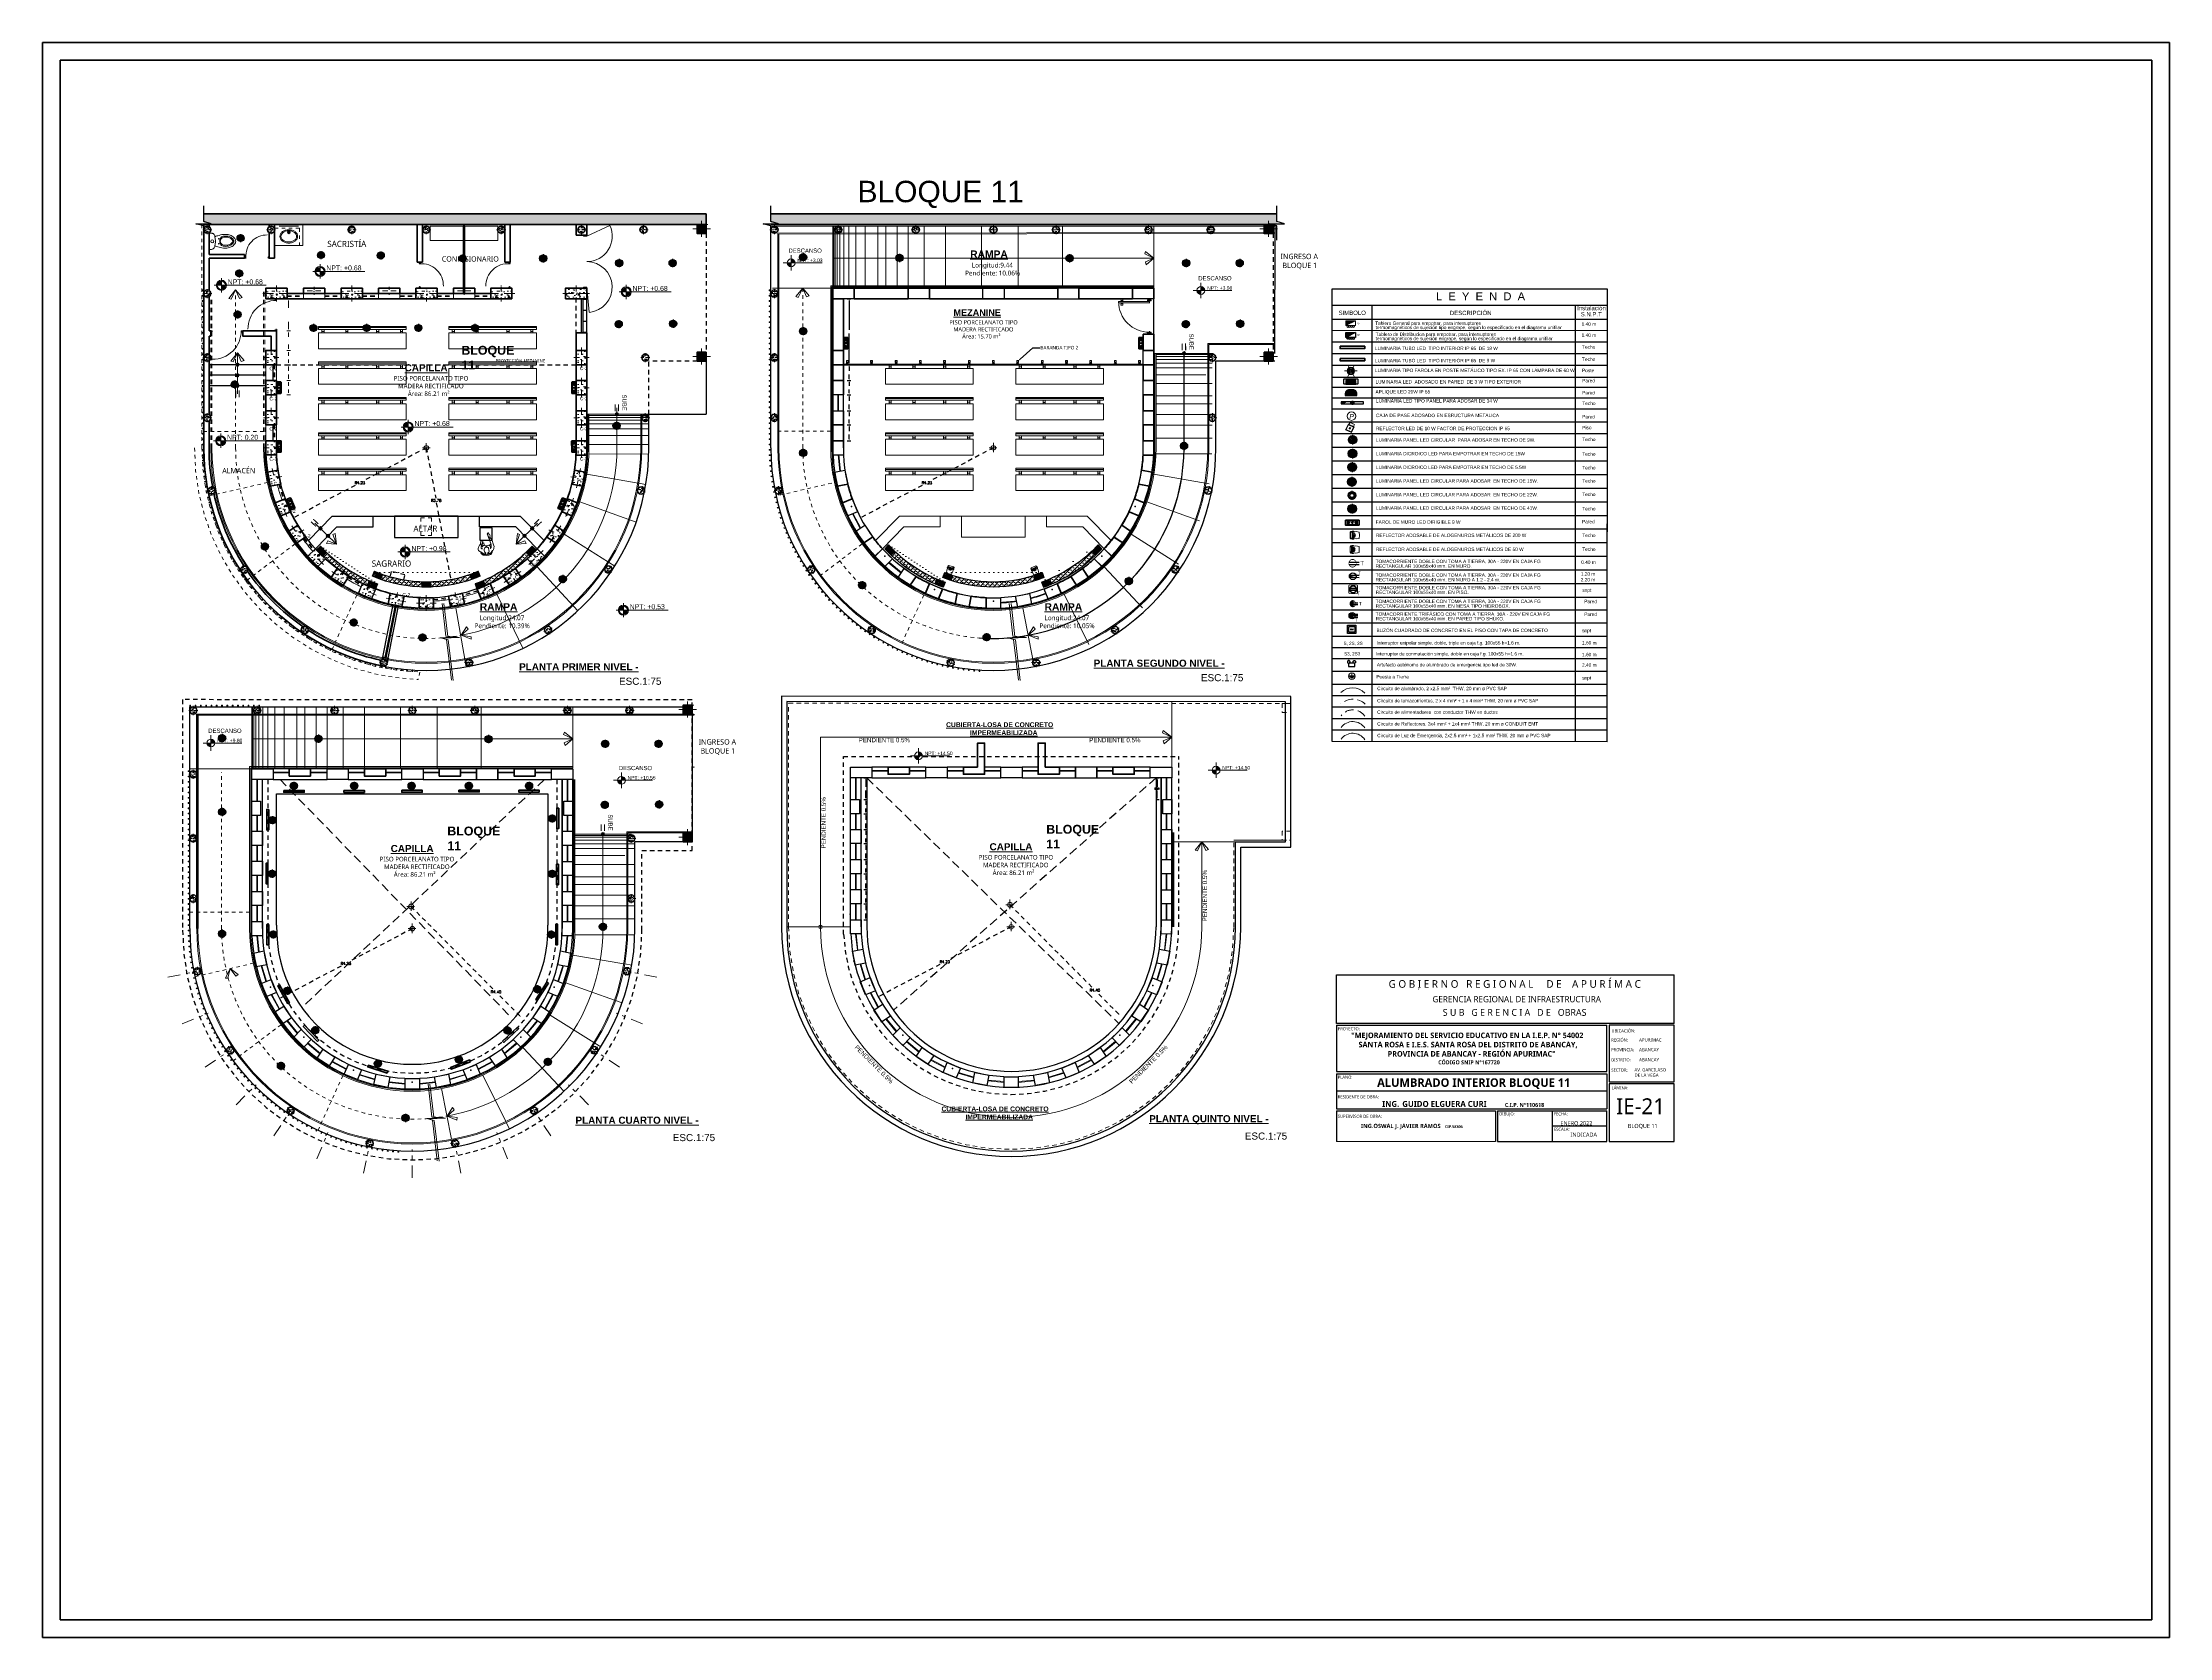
# Model space of a CAD drawing. Header units: metres. Extents: x 44 to 146, y 191 to 279.
# Drawn here: x 44.2 to 104.2, y 233.8 to 278.8 of the extents above; entities that cross this region are included whole.
import ezdxf
from ezdxf import colors
from ezdxf.entities.mleader import LeaderData, LeaderLine
from ezdxf.enums import TextEntityAlignment as Align
from ezdxf.lldxf.tags import DXFTag
from ezdxf.math import Vec2, Vec3

# ---------------------------------------------------------------- set-up
doc = ezdxf.new("R2010")
doc.units = ezdxf.units.M
doc.set_wipeout_variables(frame=1)
for name, pattern in [('CONTINUA', [0]), ('DASHED2', [0.375, 0.25, -0.125]), ('Dot & Dashed', [0.670278, 0.352778, -0.176389, 0, -0.141111]), ('HIDDEN2', [0.1875, 0.125, -0.0625]), ('RAYITAS2', [0.1875, 0.125, -0.0625]), ('TRAZOS2', [0.375, 0.25, -0.125])]:
    doc.linetypes.add(name, pattern=pattern)
for name, color, linetype in [('.', 40, 'Continuous'), ('ALUMBRADO', 1, 'Continuous'), ('CELOSIA', 40, 'Continuous'), ('IE-LEYENDA', 142, 'Continuous'), ('RED DE HUMO', 32, 'ACI')]:
    doc.layers.add(name, color=color, linetype=linetype)
for name, color, linetype, lineweight in [('0_Pluma_Nº__1', 8, 'Continuous', 0), ('A-DOOR', 31, 'Continuous', 18), ('alumbrado exterior', 3, 'Continuous', 15), ('Artefactos', 1, 'Continuous', 9), ('Capa1', 7, 'Continuous', 5), ('circ-alumb', 4, 'Continuous', 35), ('COLUMNAS 50', 7, 'Continuous', 50), ('COLUMNETASSS', 211, 'Continuous', 20), ('EJES', 1, 'Continuous', 13), ('Emergencia', 20, 'Continuous', 25), ('Equipamiento SR', 253, 'Continuous', 0), ('flechas', 180, 'Continuous', 15), ('GRAFO 0 BLANCO', 7, 'Continuous', 0), ('GRAFO 02', 7, 'Continuous', 20), ('GRAFO 3', 22, 'Continuous', 30), ('GRAFO00', 7, 'Continuous', 0), ('GRAFO01', 7, 'Continuous', 0), ('IE_ALIMENTADORES', 5, 'Continuous', 30), ('letras sr', 7, 'Continuous', 5), ('linea 001', 252, 'Continuous', 0), ('LINEAS_IND.', 252, 'Continuous', 5), ('Membrete', 250, 'Continuous', 15), ('Muros el', 7, 'Continuous', 50), ('Proyeccciones', 1, 'DASHED2', 18), ('Puertas El', 25, 'Continuous', 15), ('ROTULO', 253, 'Continuous', 0), ('Sanitarios el', 141, 'Continuous', 15), ('Structural - Bearing_Pen_No__20', 1, 'Continuous', 0), ('TABIQUERIA DE DRYWALL', 221, 'Continuous', 30), ('TEXTO 100', 7, 'Continuous', 20), ('texturas 1', 251, 'Continuous', 5), ('TOMACORRIENTE', 5, 'HIDDEN2', 30), ('VENTANA', 141, 'Continuous', 0), ('vidrio templado', 150, 'Continuous', 5)]:
    doc.layers.add(name, color=color, linetype=linetype, lineweight=lineweight)
for name, color, linetype, lineweight, true_color in [('Annotation - Text_Pen_No__167', 7, 'Continuous', 13, 0x6a6a6a), ('Dimensioning - General_Pen_No__167', 7, 'Continuous', 13, 0x6a6a6a), ('Structural - Bearing_Pen_No__167', 7, 'Continuous', 13, 0x6a6a6a), ('Structural - Bearing_Pen_No__169', 7, 'Continuous', 13, 0x68b353), ('Structural - Bearing_Pen_No__28', 7, 'Continuous', 35, 0xa80f02), ('Structural - Combined_Pen_No__161', 7, 'Continuous', 13, 0x6a6a6a)]:
    doc.layers.add(name, color=color, linetype=linetype, lineweight=lineweight, true_color=true_color)
doc.styles.add('01COTAS', font='romans.shx')
doc.styles.add('ESC50', font='ariali.ttf', dxfattribs={"height": 0.05})
doc.styles.add('Generales', font='trebuc.ttf', dxfattribs={"height": 0.22})
doc.styles.add('GENERATED_STYLE_1', font='arialbd.ttf')
doc.styles.add('GENERATED_STYLE_2', font='arial.ttf')
doc.styles.add('JOS', font='arial.ttf', dxfattribs={"height": 1})
doc.styles.add('Santa Rosa 1 50', font='trebuc.ttf')
doc.styles.get("Standard").update_dxf_attribs({"font": 'arial.ttf'})
doc.styles.add('style1', font='arial.ttf')
doc.styles.add('Style2', font='arial.ttf', dxfattribs={"height": 0.2})
doc.styles.add('TITULOS', font='swissek.ttf')
tags = doc.linetypes.add('ACI', pattern='A,0.5,-0.2,["ACI",Standard,S=0.1,R=0,X=-0.1,Y=-0.05],-0.25', length=0.95).pattern_tags.tags
tags[6] = DXFTag(74, 10)
doc.dimstyles.new('DIM-25-CORTE', dxfattribs={"dimscale": 0.025, "dimtxt": 2, "dimasz": 2, "dimexe": 2, "dimexo": 2, "dimgap": 1, "dimtad": 1, "dimtih": 1, "dimtoh": 1, "dimzin": 1, "dimdsep": 46, "dimtxsty": '01COTAS', "dimcen": 25, "dimclrd": 9, "dimclre": 9, "dimclrt": 7, "dimadec": 0, "dimazin": 0, "dimtfac": 1, "dimtix": 1, "dimtmove": 2, "dimatfit": 3, "dimfxl": 2, "dimfxlon": 1, "dimtolj": 1, "dimtzin": 0, "dimarcsym": 0})
pattern_1 = [(0, (2770.4751, 1819.9539), (0, 0.62353832), [0.06, -0.30000001]), (0, (2770.6551, 1820.2657), (0, 0.62353832), [0.06, -0.30000001]), (60, (2770.4751, 1819.9539), (-0.54000002, 0.31176916), [0.06, -0.30000001]), (60, (2770.8351, 1819.9539), (-0.54000002, 0.31176916), [0.06, -0.30000001]), (120, (2770.5351, 1819.9539), (0.54000002, 0.31176916), [0.06, -0.30000001]), (120, (2770.8951, 1819.9539), (0.54000002, 0.31176916), [0.06, -0.30000001]), (0, (2770.47509, 1820.01391), (0, 0.1200000048), [0, -0.120000005, 0, -0.180000007]), (45, (2770.53509, 1820.01391), (-0.084852817, 0.084852817), [0, -0.0900000036, 0, -0.150000006])]
pattern_2 = [(45, (-86.99356, 322.44916), (-0.06629126, 0.06629126), []), (45, (-86.92727, 322.44916), (-0.06629126, 0.06629126), [0, -0.09375])]
pattern_3 = [(205.53827, (-180.745341, 408.799968), (0.0080833851, -0.0169180787), [])]
pattern_4 = [(180.5, (-98.933404, 495.066618), (0.0001636225, -0.018749286), [])]
pattern_5 = [(204.5, (-178.23097, 412.759682), (0.0077754983, -0.0170617738), [])]

# ---------------------------------------------------------------- blocks, each defined once
blk = doc.blocks.new('*U143')
at = {"color": 3, "lineweight": 30}
blk.add_lwpolyline([(0.15, -0.2), (-0.15, -0.2), (-0.15, 0.2), (0.15, 0.2), (0.15, -0.2)], dxfattribs=at)
blk = doc.blocks.new('*U144')
at = {"color": 0, "linetype": 'ByBlock', "lineweight": -2, "transparency": 16777216}
blk.add_blockref('*U143', (69.139, 267.452), dxfattribs=at)
for p, rotation in [((77.895, 267.451), 179.9520000000052), ((69.224, 266.598), 11.24699999999995), ((77.811, 266.597), 168.704999999999), ((69.473, 265.777), 22.49399999999986), ((77.562, 265.776), 157.4579999999991), ((69.878, 265.02), 33.74099999999988), ((77.157, 265.02), 146.2109999999992), ((70.422, 264.357), 44.98799999999987), ((76.612, 264.357), 134.9639999999992), ((71.086, 263.813), 56.23499999999976), ((75.949, 263.813), 123.7169999999993), ((71.842, 263.408), 67.48199999999966), ((75.192, 263.408), 112.4699999999994), ((72.663, 263.159), 78.72899999999957), ((73.517, 263.075), 89.97599999999949), ((74.371, 263.159), 101.2229999999994)]:
    blk.add_blockref('*U143', p, dxfattribs=dict(at, rotation=rotation))
blk = doc.blocks.new('CC 20')
at = {"layer": 'Structural - Bearing_Pen_No__169', "linetype": 'Continuous', "lineweight": 13, "true_color": 0x68b353}
h = blk.add_hatch(dxfattribs=at)
h.set_pattern_fill('STRUCTURAL_CONCRETE', color=85, scale=0.5, style=0, pattern_type=2)
h.set_pattern_definition([(0, (2785.2431, 1847.3841), (0, 0.31177), [0.03, -0.15]), (0, (2785.3331, 1847.54), (0, 0.31177), [0.03, -0.15]), (60, (2785.2431, 1847.3841), (-0.27, 0.155885), [0.03, -0.15]), (60, (2785.4231, 1847.3841), (-0.27, 0.155885), [0.03, -0.15]), (120, (2785.2731, 1847.3841), (0.27, 0.155885), [0.03, -0.15]), (120, (2785.4531, 1847.3841), (0.27, 0.155885), [0.03, -0.15]), (0, (2785.243096, 1847.414107), (0, 0.06), [0, -0.06, 0, -0.09]), (45, (2785.273096, 1847.414107), (-0.0424264, 0.0424264), [0, -0.045, 0, -0.075])])
h.paths.add_polyline_path([(2788.203, 1849.663), (2788.303, 1849.763), (2788.203, 1849.863), (2788.104, 1849.776)])
at = {"layer": 'Structural - Bearing_Pen_No__20', "color": 1, "linetype": 'Continuous', "lineweight": 0}
for p, q in [((2788.203, 1849.803), (2788.203, 1849.89)), ((2788.163, 1849.763), (2788.075, 1849.763)), ((2788.203, 1849.723), (2788.203, 1849.635)), ((2788.243, 1849.763), (2788.33, 1849.763))]:
    blk.add_line(p, q, dxfattribs=at)
at = {"layer": 'Structural - Bearing_Pen_No__28', "color": 14, "linetype": 'Continuous', "lineweight": 35, "true_color": 0xa80f02}
blk.add_circle((2788.203, 1849.763), 0.1, dxfattribs=at)
blk = doc.blocks.new('*U145')
blk.add_blockref('CC 20', (-2788.203, -1849.763))
blk = doc.blocks.new('*U146')
at = {"color": 0, "linetype": 'ByBlock', "lineweight": -2, "transparency": 16777216}
for p, rotation in [((79.577, 266.25), 157.4999999999999), ((68.382, 264.019), 22.5), ((78.655, 264.023), 134.9999999999999), ((70.087, 262.315), 45), ((76.951, 262.318), 112.4999999999999), ((72.314, 261.394), 67.49999999999996), ((74.725, 261.394), 89.99999999999991)]:
    blk.add_blockref('*U145', p, dxfattribs=dict(at, rotation=rotation))
blk.add_blockref('*U145', (67.459, 266.246), dxfattribs=at)
blk = doc.blocks.new('*D147')
at = {"color": 9, "linetype": 'HIDDEN2', "lineweight": -2, "transparency": 16777216}
for p, q in [((71.042, 267.403), (69.287, 266.482)), ((67.338, 265.459), (69.049, 266.357))]:
    blk.add_line(p, q, dxfattribs=at)
at = {"color": 9, "linetype": 'HIDDEN2', "lineweight": 80, "transparency": 16777216}
blk.add_solid([(67.334, 265.467), (67.342, 265.452), (67.294, 265.436)], dxfattribs=at)
at = {"layer": 'Defpoints', "color": 0, "linetype": 'HIDDEN2', "lineweight": 80, "transparency": 16777216}
for p in [(71.042, 267.403), (67.294, 265.436)]:
    blk.add_point(p, dxfattribs=at)
at = {"color": 7, "linetype": 'HIDDEN2', "transparency": 16777216, "insert": (69.168, 266.42), "char_height": 0.075, "attachment_point": 5, "style": '01COTAS'}
blk.add_mtext('\\A1;R4.23', dxfattribs=at)
blk = doc.blocks.new('*U155')
at = {"color": 3, "lineweight": 30}
blk.add_lwpolyline([(0.15, -0.2), (-0.15, -0.2), (-0.15, 0.2), (0.15, 0.2), (0.15, -0.2)], dxfattribs=at)
blk = doc.blocks.new('*U156')
at = {"color": 0, "linetype": 'ByBlock', "lineweight": -2, "transparency": 16777216}
blk.add_blockref('*U155', (69.139, 267.452), dxfattribs=at)
for p, rotation in [((77.895, 267.451), 179.9520000000052), ((69.224, 266.598), 11.24699999999995), ((77.811, 266.597), 168.704999999999), ((69.473, 265.777), 22.49399999999986), ((77.562, 265.776), 157.4579999999991), ((69.878, 265.02), 33.74099999999988), ((77.157, 265.02), 146.2109999999992), ((70.422, 264.357), 44.98799999999987), ((76.612, 264.357), 134.9639999999992), ((71.086, 263.813), 56.23499999999976), ((75.949, 263.813), 123.7169999999993), ((71.842, 263.408), 67.48199999999966), ((75.192, 263.408), 112.4699999999994), ((72.663, 263.159), 78.72899999999957), ((73.517, 263.075), 89.97599999999949), ((74.371, 263.159), 101.2229999999994)]:
    blk.add_blockref('*U155', p, dxfattribs=dict(at, rotation=rotation))
blk = doc.blocks.new('*D157')
at = {"color": 9, "lineweight": -2, "transparency": 16777216}
for p, q in [((75.665, 258.093), (75.715, 258.093)), ((75.665, 258.043), (75.665, 257.838)), ((75.665, 257.532), (75.665, 257.738)), ((75.665, 257.482), (75.715, 257.482))]:
    blk.add_line(p, q, dxfattribs=at)
at = {"color": 9, "lineweight": 80, "transparency": 16777216}
for points in [[(75.656, 258.043), (75.673, 258.043), (75.665, 258.093)], [(75.656, 257.532), (75.673, 257.532), (75.665, 257.482)]]:
    blk.add_solid(points, dxfattribs=at)
at = {"layer": 'Defpoints', "color": 0, "lineweight": 80, "transparency": 16777216}
for p in [(75.658, 258.093), (75.665, 258.093), (75.658, 257.482)]:
    blk.add_point(p, dxfattribs=at)
at = {"color": 7, "transparency": 16777216, "insert": (75.665, 257.788), "char_height": 0.05, "attachment_point": 5, "style": '01COTAS'}
blk.add_mtext('\\A1;0.61', dxfattribs=at)
blk = doc.blocks.new('*D158')
at = {"color": 9, "linetype": 'HIDDEN2', "lineweight": -2, "transparency": 16777216}
for p, q in [((71.51, 254.512), (73.845, 252.164)), ((74.578, 251.426), (73.969, 252.039))]:
    blk.add_line(p, q, dxfattribs=at)
at = {"color": 9, "linetype": 'HIDDEN2', "lineweight": 80, "transparency": 16777216}
blk.add_solid([(74.584, 251.432), (74.572, 251.42), (74.614, 251.391)], dxfattribs=at)
at = {"layer": 'Defpoints', "color": 0, "linetype": 'HIDDEN2', "lineweight": 80, "transparency": 16777216}
for p in [(71.51, 254.512), (74.614, 251.391)]:
    blk.add_point(p, dxfattribs=at)
at = {"color": 7, "linetype": 'HIDDEN2', "transparency": 16777216, "insert": (73.907, 252.101), "char_height": 0.075, "attachment_point": 5, "style": '01COTAS'}
blk.add_mtext('\\A1;R4.40', dxfattribs=at)
blk = doc.blocks.new('*D159')
at = {"color": 9, "linetype": 'HIDDEN2', "lineweight": -2, "transparency": 16777216}
for p, q in [((71.544, 253.889), (69.79, 252.968)), ((67.841, 251.945), (69.551, 252.843))]:
    blk.add_line(p, q, dxfattribs=at)
at = {"color": 9, "linetype": 'HIDDEN2', "lineweight": 80, "transparency": 16777216}
blk.add_solid([(67.837, 251.953), (67.845, 251.938), (67.797, 251.922)], dxfattribs=at)
at = {"layer": 'Defpoints', "color": 0, "linetype": 'HIDDEN2', "lineweight": 80, "transparency": 16777216}
for p in [(71.544, 253.889), (67.797, 251.922)]:
    blk.add_point(p, dxfattribs=at)
at = {"color": 7, "linetype": 'HIDDEN2', "transparency": 16777216, "insert": (69.67, 252.906), "char_height": 0.075, "attachment_point": 5, "style": '01COTAS'}
blk.add_mtext('\\A1;R4.23', dxfattribs=at)
blk = doc.blocks.new('PTA-B')
for p, q in [((0.025, 0.707), (0.023, 0.707)), ((0.023, 0.707), (0.023, 0.685)), ((0.025, 0.685), (0.023, 0.685)), ((0.061, 0.719), (0.025, 0.724)), ((0.025, 0.724), (0.025, 0.669)), ((0.061, 0.674), (0.025, 0.669)), ((0.061, 0.719), (0.061, 0.674)), ((0.072, 0.705), (0.061, 0.705)), ((0.072, 0.688), (0.061, 0.688)), ((0.072, 0.686), (0.072, 0.706)), ((0.076, 0.731), (0.076, 0.661)), ((0.082, 0.731), (0.076, 0.731)), ((0.082, 0.661), (0.076, 0.661)), ((0.082, 0.731), (0.082, 0.661)), ((0.083, 0), (0.083, 0.78)), ((0.083, 0.78), (0.114, 0.78)), ((0.114, 0.78), (0.114, 0)), ((0.115, 0.731), (0.121, 0.731)), ((0.115, 0.731), (0.115, 0.661)), ((0.115, 0.661), (0.121, 0.661)), ((0.121, 0.731), (0.121, 0.661)), ((0.125, 0.686), (0.125, 0.706)), ((0.125, 0.705), (0.136, 0.705)), ((0.125, 0.688), (0.136, 0.688)), ((0.136, 0.719), (0.172, 0.724)), ((0.136, 0.719), (0.136, 0.674)), ((0.136, 0.674), (0.172, 0.669)), ((0.172, 0.724), (0.172, 0.669)), ((0.172, 0.707), (0.174, 0.707)), ((0.172, 0.685), (0.174, 0.685)), ((0.174, 0.707), (0.174, 0.685)), ((0, 0), (0.125, 0)), ((0.015, 0.025), (0.04, 0.025)), ((0.04, -0.05), (0.04, 0.05)), ((0.04, 0.05), (0.065, 0.05)), ((0.065, -0.05), (0.065, 0.05)), ((0.837, 0), (0.907, 0)), ((0.865, -0.05), (0.865, 0.05)), ((0.89, 0.05), (0.865, 0.05)), ((0.89, -0.05), (0.89, 0.05)), ((0.915, 0.025), (0.89, 0.025)), ((0.015, -0.025), (0.04, -0.025)), ((0.04, -0.05), (0.065, -0.05)), ((0.89, -0.05), (0.865, -0.05)), ((0.915, -0.025), (0.89, -0.025))]:
    blk.add_line(p, q)
for centre, radius, start, end in [((0.072, 0.71), 0.00402, 264.8527, 9.8194), ((0.072, 0.682), 0.00402, 350.1806, 95.1473), ((0.083, 0), 0.78, 0, 90), ((0.125, 0.71), 0.00402, 170.1806, 275.1473), ((0.125, 0.682), 0.00402, 84.8527, 189.8194)]:
    blk.add_arc(centre, radius, start, end)
blk = doc.blocks.new('*U160')
at = {"color": 3, "lineweight": 30}
blk.add_lwpolyline([(0.15, -0.2), (-0.15, -0.2), (-0.15, 0.2), (0.15, 0.2), (0.15, -0.2)], dxfattribs=at)
blk = doc.blocks.new('*U161')
at = {"color": 0, "linetype": 'ByBlock', "lineweight": -2, "transparency": 16777216}
blk.add_blockref('*U160', (69.139, 267.452), dxfattribs=at)
for p, rotation in [((77.895, 267.451), 179.9520000000052), ((69.224, 266.598), 11.24699999999995), ((77.811, 266.597), 168.704999999999), ((69.473, 265.777), 22.49399999999986), ((77.562, 265.776), 157.4579999999991), ((69.878, 265.02), 33.74099999999988), ((77.157, 265.02), 146.2109999999992), ((70.422, 264.357), 44.98799999999987), ((76.612, 264.357), 134.9639999999992), ((71.086, 263.813), 56.23499999999976), ((75.949, 263.813), 123.7169999999993), ((71.842, 263.408), 67.48199999999966), ((75.192, 263.408), 112.4699999999994), ((72.663, 263.159), 78.72899999999957), ((73.517, 263.075), 89.97599999999949), ((74.371, 263.159), 101.2229999999994)]:
    blk.add_blockref('*U160', p, dxfattribs=dict(at, rotation=rotation))
blk = doc.blocks.new('*U162')
blk.add_blockref('CC 20', (-2788.203, -1849.763))
blk = doc.blocks.new('*U163')
at = {"color": 0, "linetype": 'ByBlock', "lineweight": -2, "transparency": 16777216}
for p, rotation in [((79.577, 266.25), 157.4999999999999), ((68.382, 264.019), 22.5), ((78.655, 264.023), 134.9999999999999), ((70.087, 262.315), 45), ((76.951, 262.318), 112.4999999999999), ((72.314, 261.394), 67.49999999999996), ((74.725, 261.394), 89.99999999999991)]:
    blk.add_blockref('*U162', p, dxfattribs=dict(at, rotation=rotation))
blk.add_blockref('*U162', (67.459, 266.246), dxfattribs=at)
blk = doc.blocks.new('*D164')
at = {"color": 9, "linetype": 'HIDDEN2', "lineweight": -2, "transparency": 16777216}
for p, q in [((54.616, 254.462), (56.95, 252.114)), ((57.684, 251.376), (57.075, 251.989))]:
    blk.add_line(p, q, dxfattribs=at)
at = {"color": 9, "linetype": 'HIDDEN2', "lineweight": 80, "transparency": 16777216}
blk.add_solid([(57.69, 251.382), (57.678, 251.37), (57.719, 251.341)], dxfattribs=at)
at = {"layer": 'Defpoints', "color": 0, "linetype": 'HIDDEN2', "lineweight": 80, "transparency": 16777216}
for p in [(54.616, 254.462), (57.719, 251.341)]:
    blk.add_point(p, dxfattribs=at)
at = {"color": 7, "linetype": 'HIDDEN2', "transparency": 16777216, "insert": (57.013, 252.051), "char_height": 0.075, "attachment_point": 5, "style": '01COTAS'}
blk.add_mtext('\\A1;R4.40', dxfattribs=at)
blk = doc.blocks.new('*D165')
at = {"color": 9, "linetype": 'HIDDEN2', "lineweight": -2, "transparency": 16777216}
for p, q in [((54.65, 253.839), (52.895, 252.918)), ((50.947, 251.895), (52.657, 252.793))]:
    blk.add_line(p, q, dxfattribs=at)
at = {"color": 9, "linetype": 'HIDDEN2', "lineweight": 80, "transparency": 16777216}
blk.add_solid([(50.943, 251.903), (50.95, 251.888), (50.902, 251.872)], dxfattribs=at)
at = {"layer": 'Defpoints', "color": 0, "linetype": 'HIDDEN2', "lineweight": 80, "transparency": 16777216}
for p in [(54.65, 253.839), (50.902, 251.872)]:
    blk.add_point(p, dxfattribs=at)
at = {"color": 7, "linetype": 'HIDDEN2', "transparency": 16777216, "insert": (52.776, 252.856), "char_height": 0.075, "attachment_point": 5, "style": '01COTAS'}
blk.add_mtext('\\A1;R4.23', dxfattribs=at)
blk = doc.blocks.new('*U167')
at = {"layer": 'CELOSIA', "linetype": 'Continuous', "lineweight": 5}
blk.add_lwpolyline([(0.023, -0.01), (-0.022, -0.011), (-0.023, 0.01), (0.022, 0.011)], close=True, dxfattribs=at)
blk = doc.blocks.new('*U168')
at = {"color": 0, "linetype": 'ByBlock', "lineweight": -2, "transparency": 16777216}
blk.add_blockref('*U167', (47.85, 267.197), dxfattribs=at)
for p, rotation in [((47.857, 267.047), 1.363763456892946), ((47.867, 266.897), 2.727526913785723), ((47.881, 266.748), 4.091290370678813), ((47.898, 266.599), 5.455053827572192), ((47.919, 266.45), 6.818817284465766), ((47.943, 266.302), 8.182580741358699), ((47.971, 266.155), 9.54634419825214), ((48.003, 266.008), 10.91010765514593), ((48.038, 265.863), 12.27387111203962), ((48.076, 265.718), 13.63763456893314), ((48.118, 265.574), 15.00139802582635), ((48.163, 265.431), 16.36516148271985), ((48.212, 265.289), 17.7289249396136), ((48.264, 265.148), 19.09268839650705), ((48.319, 265.009), 20.45645185340029), ((48.378, 264.871), 21.82021531029404), ((48.44, 264.734), 23.18397876718752), ((48.505, 264.599), 24.54774222408073), ((48.573, 264.466), 25.91150568097448), ((48.645, 264.334), 27.27526913786821), ((48.719, 264.204), 28.63903259476198), ((48.797, 264.075), 30.00279605165573), ((48.878, 263.949), 31.36655950854948), ((48.961, 263.824), 32.73032296544294), ((49.048, 263.702), 34.09408642233669), ((49.138, 263.582), 35.45784987923045), ((49.23, 263.464), 36.8216133361242), ((49.325, 263.348), 38.18537679301794), ((49.423, 263.234), 39.54914024991168), ((49.524, 263.123), 40.91290370680544), ((49.627, 263.014), 42.27666716369919), ((49.733, 262.908), 43.64043062059293), ((49.841, 262.804), 45.00419407748669), ((49.951, 262.703), 46.36795753438043), ((50.065, 262.604), 47.73172099127417), ((50.18, 262.508), 49.0954844481674), ((50.298, 262.415), 50.45924790506061), ((50.417, 262.325), 51.82301136195435), ((50.539, 262.238), 53.1867748188481), ((50.663, 262.153), 54.55053827574131), ((50.789, 262.072), 55.91430173263453), ((50.917, 261.994), 57.27806518952773), ((51.047, 261.918), 58.64182864642095), ((51.178, 261.846), 60.00559210331495), ((51.311, 261.777), 61.36935556020844), ((51.446, 261.711), 62.73311901710166), ((51.582, 261.648), 64.09688247399488), ((51.72, 261.589), 65.46064593088808), ((51.859, 261.533), 66.8244093877813), ((51.999, 261.48), 68.18817284467453), ((52.141, 261.43), 69.55193630156745), ((52.284, 261.384), 70.91569975846095), ((52.427, 261.342), 72.27946321535416), ((52.572, 261.303), 73.64322667224765), ((52.718, 261.267), 75.00699012914112), ((52.864, 261.235), 76.37075358603433), ((53.011, 261.206), 77.7345170429278), ((53.159, 261.18), 79.09828049982156), ((53.308, 261.159), 80.4620439567153), ((53.456, 261.141), 81.82580741360904), ((53.606, 261.126), 83.18957087050254), ((53.755, 261.115), 84.55333432739575)]:
    blk.add_blockref('*U167', p, dxfattribs=dict(at, rotation=rotation))
blk = doc.blocks.new('*U171')
at = {"layer": 'CELOSIA', "linetype": 'Continuous', "lineweight": 5}
blk.add_lwpolyline([(0.023, -0.01), (-0.022, -0.011), (-0.023, 0.01), (0.022, 0.011)], close=True, dxfattribs=at)
blk = doc.blocks.new('*U172')
at = {"color": 0, "linetype": 'ByBlock', "lineweight": -2, "transparency": 16777216}
blk.add_blockref('*U171', (47.85, 267.197), dxfattribs=at)
for p, rotation in [((47.857, 267.047), 1.363763456892946), ((47.867, 266.897), 2.727526913785723), ((47.881, 266.748), 4.091290370678813), ((47.898, 266.599), 5.455053827572192), ((47.919, 266.45), 6.818817284465766), ((47.943, 266.302), 8.182580741358699), ((47.971, 266.155), 9.54634419825214), ((48.003, 266.008), 10.91010765514593), ((48.038, 265.863), 12.27387111203962), ((48.076, 265.718), 13.63763456893314), ((48.118, 265.574), 15.00139802582635), ((48.163, 265.431), 16.36516148271985), ((48.212, 265.289), 17.7289249396136), ((48.264, 265.148), 19.09268839650705), ((48.319, 265.009), 20.45645185340029), ((48.378, 264.871), 21.82021531029404), ((48.44, 264.734), 23.18397876718752), ((48.505, 264.599), 24.54774222408073), ((48.573, 264.466), 25.91150568097448), ((48.645, 264.334), 27.27526913786821), ((48.719, 264.204), 28.63903259476198), ((48.797, 264.075), 30.00279605165573), ((48.878, 263.949), 31.36655950854948), ((48.961, 263.824), 32.73032296544294), ((49.048, 263.702), 34.09408642233669), ((49.138, 263.582), 35.45784987923045), ((49.23, 263.464), 36.8216133361242), ((49.325, 263.348), 38.18537679301794), ((49.423, 263.234), 39.54914024991168), ((49.524, 263.123), 40.91290370680544), ((49.627, 263.014), 42.27666716369919), ((49.733, 262.908), 43.64043062059293), ((49.841, 262.804), 45.00419407748669), ((49.951, 262.703), 46.36795753438043), ((50.065, 262.604), 47.73172099127417), ((50.18, 262.508), 49.0954844481674), ((50.298, 262.415), 50.45924790506061), ((50.417, 262.325), 51.82301136195435), ((50.539, 262.238), 53.1867748188481), ((50.663, 262.153), 54.55053827574131), ((50.789, 262.072), 55.91430173263453), ((50.917, 261.994), 57.27806518952773), ((51.047, 261.918), 58.64182864642095), ((51.178, 261.846), 60.00559210331495), ((51.311, 261.777), 61.36935556020844), ((51.446, 261.711), 62.73311901710166), ((51.582, 261.648), 64.09688247399488), ((51.72, 261.589), 65.46064593088808), ((51.859, 261.533), 66.8244093877813), ((51.999, 261.48), 68.18817284467453), ((52.141, 261.43), 69.55193630156745), ((52.284, 261.384), 70.91569975846095), ((52.427, 261.342), 72.27946321535416), ((52.572, 261.303), 73.64322667224765), ((52.718, 261.267), 75.00699012914112), ((52.864, 261.235), 76.37075358603433), ((53.011, 261.206), 77.7345170429278), ((53.159, 261.18), 79.09828049982156), ((53.308, 261.159), 80.4620439567153), ((53.456, 261.141), 81.82580741360904), ((53.606, 261.126), 83.18957087050254), ((53.755, 261.115), 84.55333432739575)]:
    blk.add_blockref('*U171', p, dxfattribs=dict(at, rotation=rotation))
blk = doc.blocks.new('*U173')
at = {"layer": 'EJES', "linetype": 'Dot & Dashed'}
blk.add_lwpolyline([(-0.394, -0.078), (0.394, 0.078)], dxfattribs=at)
blk = doc.blocks.new('*U174')
at = {"color": 0, "linetype": 'ByBlock', "lineweight": -2, "transparency": 16777216}
blk.add_blockref('*U173', (47.645, 266.16), dxfattribs=at)
for p, rotation in [((60.65, 266.16), 157.5000000003255), ((60.273, 264.916), 146.2500000003023), ((48.022, 264.916), 11.25000000002329), ((59.66, 263.77), 135.0000000002791), ((48.635, 263.77), 22.50000000004651), ((49.459, 262.765), 33.7500000000698), ((58.835, 262.765), 123.7500000002558), ((50.464, 261.941), 45.00000000009304), ((57.831, 261.941), 112.5000000002325), ((51.61, 261.328), 56.25000000011627), ((56.684, 261.328), 101.2500000002093), ((52.854, 260.951), 67.50000000013948), ((54.147, 260.823), 78.75000000016276), ((55.441, 260.951), 90.00000000018605)]:
    blk.add_blockref('*U173', p, dxfattribs=dict(at, rotation=rotation))
blk = doc.blocks.new('A$C0C99268F')
at = {"color": 0, "linetype": 'ByBlock'}
for points in [[(0.119, 0.386), (0.086, 0.38), (0.057, 0.367), (0.012, 0.315), (0, 0.238), (0.003, 0.156), (0.023, 0.095), (0.079, 0.057), (0.133, 0.047)], [(0.031, 0.247), (0.036, 0.297), (0.048, 0.342), (0.077, 0.364)], [(0.113, 0.057), (0.083, 0.068), (0.059, 0.079), (0.04, 0.111), (0.036, 0.151), (0.033, 0.181)], [(0.202, 0.329), (0.193, 0.336), (0.191, 0.349), (0.204, 0.357), (0.215, 0.367), (0.234, 0.362), (0.251, 0.359), (0.264, 0.358), (0.298, 0.344), (0.311, 0.347), (0.352, 0.328), (0.397, 0.306), (0.404, 0.307), (0.397, 0.319), (0.413, 0.311), (0.419, 0.314), (0.415, 0.323), (0.432, 0.316), (0.436, 0.323), (0.434, 0.329), (0.439, 0.331), (0.438, 0.34), (0.408, 0.351), (0.422, 0.35), (0.418, 0.357), (0.409, 0.363), (0.391, 0.367), (0.363, 0.375), (0.34, 0.375), (0.322, 0.377), (0.318, 0.392), (0.284, 0.407), (0.279, 0.42), (0.244, 0.44), (0.21, 0.452), (0.184, 0.453), (0.15, 0.442), (0.126, 0.41), (0.115, 0.38), (0.104, 0.358), (0.089, 0.349), (0.068, 0.327), (0.056, 0.302), (0.047, 0.265), (0.051, 0.25)], [(0.052, 0.178), (0.049, 0.148), (0.059, 0.12), (0.081, 0.092), (0.096, 0.074), (0.108, 0.07), (0.128, 0.051), (0.137, 0.03), (0.156, 0.016), (0.184, 0.007), (0.207, 0.008), (0.24, 0), (0.289, 0.012), (0.441, 0.052), (0.482, 0.082), (0.5, 0.091), (0.507, 0.099), (0.52, 0.1), (0.537, 0.092), (0.577, 0.1), (0.598, 0.112), (0.59, 0.115), (0.633, 0.13), (0.634, 0.135), (0.629, 0.138), (0.638, 0.146), (0.638, 0.156), (0.628, 0.156), (0.628, 0.164), (0.619, 0.164), (0.612, 0.173), (0.578, 0.161), (0.552, 0.154), (0.516, 0.135), (0.511, 0.138), (0.5, 0.139), (0.457, 0.12), (0.431, 0.116), (0.328, 0.088), (0.281, 0.081), (0.25, 0.077), (0.221, 0.079), (0.206, 0.09), (0.191, 0.101), (0.188, 0.112), (0.199, 0.1), (0.224, 0.1), (0.258, 0.112), (0.281, 0.133), (0.285, 0.155), (0.275, 0.211), (0.287, 0.269), (0.284, 0.301), (0.264, 0.315), (0.238, 0.327)], [(0.22, 0.264), (0.228, 0.249), (0.232, 0.232), (0.231, 0.217), (0.231, 0.199), (0.227, 0.183), (0.221, 0.167), (0.211, 0.163)], [(0.271, 0.315), (0.264, 0.345), (0.255, 0.358)], [(0.27, 0.333), (0.323, 0.328), (0.357, 0.307), (0.366, 0.294), (0.354, 0.285), (0.318, 0.275), (0.29, 0.273)], [(0.271, 0.116), (0.293, 0.111), (0.315, 0.099), (0.323, 0.092)], [(0.3, 0.347), (0.3, 0.36), (0.305, 0.375), (0.31, 0.385)], [(0.505, 0.101), (0.496, 0.111), (0.497, 0.129), (0.503, 0.133)]]:
    blk.add_lwpolyline(points, dxfattribs=at)
blk.add_lwpolyline([(0.258, 0.215), (0.251, 0.221), (0.244, 0.229), (0.238, 0.239), (0.232, 0.26), (0.214, 0.269), (0.175, 0.28), (0.141, 0.28), (0.105, 0.276), (0.085, 0.262), (0.076, 0.25), (0.073, 0.239), (0.069, 0.242), (0.053, 0.246), (0.042, 0.245), (0.03, 0.239), (0.022, 0.224), (0.017, 0.208), (0.023, 0.189), (0.036, 0.181), (0.055, 0.18), (0.068, 0.181), (0.073, 0.189), (0.077, 0.172), (0.091, 0.156), (0.112, 0.148), (0.154, 0.147), (0.191, 0.154), (0.223, 0.161), (0.236, 0.176), (0.242, 0.191), (0.244, 0.204), (0.251, 0.208)], close=True, dxfattribs=at)
blk = doc.blocks.new('A$C7148350E')
at = {"rotation": 270}
blk.add_blockref('A$C0C99268F', (0, 0.638), dxfattribs=at)
blk = doc.blocks.new('*U214')
blk.add_blockref('CC 20', (-2788.203, -1849.763))
blk = doc.blocks.new('*U215')
at = {"color": 0, "linetype": 'ByBlock', "lineweight": -2, "transparency": 16777216}
for p, rotation in [((79.577, 266.25), 157.4999999999999), ((68.382, 264.019), 22.5), ((78.655, 264.023), 134.9999999999999), ((70.087, 262.315), 45), ((76.951, 262.318), 112.4999999999999), ((72.314, 261.394), 67.49999999999996), ((74.725, 261.394), 89.99999999999991)]:
    blk.add_blockref('*U214', p, dxfattribs=dict(at, rotation=rotation))
blk.add_blockref('*U214', (67.459, 266.246), dxfattribs=at)
blk = doc.blocks.new('*D218')
at = {"color": 9, "linetype": 'HIDDEN2', "lineweight": -2, "transparency": 16777216}
for p, q in [((55.045, 267.403), (53.291, 266.482)), ((51.342, 265.459), (53.052, 266.357))]:
    blk.add_line(p, q, dxfattribs=at)
at = {"color": 9, "linetype": 'HIDDEN2', "lineweight": 80, "transparency": 16777216}
blk.add_solid([(51.338, 265.467), (51.346, 265.452), (51.298, 265.436)], dxfattribs=at)
at = {"layer": 'Defpoints', "color": 0, "linetype": 'HIDDEN2', "lineweight": 80, "transparency": 16777216}
for p in [(55.045, 267.403), (51.298, 265.436)]:
    blk.add_point(p, dxfattribs=at)
at = {"color": 7, "linetype": 'HIDDEN2', "transparency": 16777216, "insert": (53.172, 266.42), "char_height": 0.075, "attachment_point": 5, "style": '01COTAS'}
blk.add_mtext('\\A1;R4.23', dxfattribs=at)
blk = doc.blocks.new('*U216')
at = {"layer": 'CELOSIA', "linetype": 'Continuous', "lineweight": 5}
blk.add_lwpolyline([(0.023, -0.01), (-0.022, -0.011), (-0.023, 0.01), (0.022, 0.011)], close=True, dxfattribs=at)
blk = doc.blocks.new('*U217')
at = {"color": 0, "linetype": 'ByBlock', "lineweight": -2, "transparency": 16777216}
blk.add_blockref('*U216', (47.85, 267.197), dxfattribs=at)
for p, rotation in [((47.857, 267.047), 1.363763456892946), ((47.867, 266.897), 2.727526913785723), ((47.881, 266.748), 4.091290370678813), ((47.898, 266.599), 5.455053827572192), ((47.919, 266.45), 6.818817284465766), ((47.943, 266.302), 8.182580741358699), ((47.971, 266.155), 9.54634419825214), ((48.003, 266.008), 10.91010765514593), ((48.038, 265.863), 12.27387111203962), ((48.076, 265.718), 13.63763456893314), ((48.118, 265.574), 15.00139802582635), ((48.163, 265.431), 16.36516148271985), ((48.212, 265.289), 17.7289249396136), ((48.264, 265.148), 19.09268839650705), ((48.319, 265.009), 20.45645185340029), ((48.378, 264.871), 21.82021531029404), ((48.44, 264.734), 23.18397876718752), ((48.505, 264.599), 24.54774222408073), ((48.573, 264.466), 25.91150568097448), ((48.645, 264.334), 27.27526913786821), ((48.719, 264.204), 28.63903259476198), ((48.797, 264.075), 30.00279605165573), ((48.878, 263.949), 31.36655950854948), ((48.961, 263.824), 32.73032296544294), ((49.048, 263.702), 34.09408642233669), ((49.138, 263.582), 35.45784987923045), ((49.23, 263.464), 36.8216133361242), ((49.325, 263.348), 38.18537679301794), ((49.423, 263.234), 39.54914024991168), ((49.524, 263.123), 40.91290370680544), ((49.627, 263.014), 42.27666716369919), ((49.733, 262.908), 43.64043062059293), ((49.841, 262.804), 45.00419407748669), ((49.951, 262.703), 46.36795753438043), ((50.065, 262.604), 47.73172099127417), ((50.18, 262.508), 49.0954844481674), ((50.298, 262.415), 50.45924790506061), ((50.417, 262.325), 51.82301136195435), ((50.539, 262.238), 53.1867748188481), ((50.663, 262.153), 54.55053827574131), ((50.789, 262.072), 55.91430173263453), ((50.917, 261.994), 57.27806518952773), ((51.047, 261.918), 58.64182864642095), ((51.178, 261.846), 60.00559210331495), ((51.311, 261.777), 61.36935556020844), ((51.446, 261.711), 62.73311901710166), ((51.582, 261.648), 64.09688247399488), ((51.72, 261.589), 65.46064593088808), ((51.859, 261.533), 66.8244093877813), ((51.999, 261.48), 68.18817284467453), ((52.141, 261.43), 69.55193630156745), ((52.284, 261.384), 70.91569975846095), ((52.427, 261.342), 72.27946321535416), ((52.572, 261.303), 73.64322667224765), ((52.718, 261.267), 75.00699012914112), ((52.864, 261.235), 76.37075358603433), ((53.011, 261.206), 77.7345170429278), ((53.159, 261.18), 79.09828049982156), ((53.308, 261.159), 80.4620439567153), ((53.456, 261.141), 81.82580741360904), ((53.606, 261.126), 83.18957087050254), ((53.755, 261.115), 84.55333432739575)]:
    blk.add_blockref('*U216', p, dxfattribs=dict(at, rotation=rotation))
blk = doc.blocks.new('INODFLUX-P')
at = {"layer": 'Sanitarios el'}
for p, q in [((0, -0.212), (0, 0.213)), ((0, 0.144), (0, -0.098)), ((0.023, 0.229), (0.067, 0.229)), ((0.258, 0.071), (0.289, 0.071)), ((0.023, -0.228), (0.023, -0.228)), ((0.023, -0.228), (0.067, -0.228)), ((0.258, -0.071), (0.289, -0.071))]:
    blk.add_line(p, q, dxfattribs=at)
for centre, radius in [((0.087, 0.003), 0.0425), ((0.272, 0.071), 0.00872), ((0.272, -0.071), 0.00872)]:
    blk.add_circle(centre, radius, dxfattribs=at)
for points in [[(0, 0.213), (0.004, 0.221), (0.014, 0.227), (0.023, 0.229)], [(0.067, 0.229), (0.096, 0.223), (0.126, 0.208), (0.145, 0.186), (0.157, 0.151), (0.159, 0.139)], [(0.158, 0.145), (0.167, 0.139), (0.187, 0.141)], [(0.187, 0.141), (0.244, 0.156), (0.32, 0.177), (0.404, 0.193), (0.467, 0.194), (0.539, 0.187), (0.59, 0.171), (0.648, 0.144), (0.701, 0.105), (0.743, 0.044), (0.751, 0)], [(0.187, -0.14), (0.244, -0.156), (0.32, -0.176), (0.404, -0.192), (0.467, -0.194), (0.539, -0.186), (0.59, -0.17), (0.648, -0.144), (0.701, -0.104), (0.743, -0.044), (0.751, 0.001)], [(0.298, -0.001), (0.307, 0.06), (0.334, 0.103), (0.374, 0.129), (0.42, 0.141), (0.505, 0.142), (0.58, 0.125), (0.642, 0.087), (0.674, 0.056), (0.688, 0.029), (0.697, 0.008), (0.697, -0.001)], [(0, -0.212), (0.004, -0.221), (0.014, -0.227), (0.023, -0.228)], [(0.067, -0.228), (0.096, -0.222), (0.126, -0.208), (0.145, -0.186), (0.157, -0.15), (0.159, -0.138)], [(0.158, -0.144), (0.167, -0.138), (0.187, -0.14)], [(0.298, -0.001), (0.307, -0.062), (0.334, -0.105), (0.374, -0.131), (0.42, -0.143), (0.505, -0.145), (0.58, -0.128), (0.642, -0.089), (0.674, -0.058), (0.688, -0.031), (0.697, -0.01), (0.697, -0.001)]]:
    blk.add_spline(points, degree=3, dxfattribs=at)
for points, knots in [([(0.159, 0.139), (0.162, 0.122), (0.17, 0.087), (0.178, 0.041), (0.179, 0.011), (0.18, 0)], [0, 0, 0, 0, 0.0500478, 0.1080759, 0.1401372, 0.1401372, 0.1401372, 0.1401372]), ([(0.159, -0.138), (0.162, -0.122), (0.17, -0.087), (0.178, -0.04), (0.179, -0.01), (0.18, 0)], [0, 0, 0, 0, 0.0500478, 0.1080759, 0.1401372, 0.1401372, 0.1401372, 0.1401372]), ([(0.313, -0.001), (0.311, 0.047), (0.338, 0.071), (0.391, 0.109), (0.431, 0.115), (0.507, 0.114), (0.543, 0.109), (0.59, 0.088), (0.608, 0.075), (0.638, 0.052), (0.646, 0.045), (0.655, 0.028), (0.662, 0.016), (0.666, 0.006), (0.667, 0.005), (0.667, 0.004)], [0, 0, 0, 0, 0.1299393, 0.1299393, 0.2598787, 0.2598787, 0.374754, 0.374754, 0.445792, 0.445792, 0.4942707, 0.4942707, 0.5266072, 0.5266072, 0.535214, 0.535214, 0.535214, 0.535214]), ([(0.313, -0.001), (0.311, -0.049), (0.338, -0.073), (0.391, -0.111), (0.431, -0.117), (0.507, -0.116), (0.543, -0.112), (0.59, -0.09), (0.608, -0.078), (0.638, -0.054), (0.646, -0.047), (0.655, -0.031), (0.662, -0.018), (0.666, -0.008), (0.667, -0.007), (0.667, -0.006)], [0, 0, 0, 0, 0.1299393, 0.1299393, 0.2598787, 0.2598787, 0.374754, 0.374754, 0.445792, 0.445792, 0.4942707, 0.4942707, 0.5266072, 0.5266072, 0.535214, 0.535214, 0.535214, 0.535214])]:
    blk.add_open_spline(points, degree=3, knots=knots, dxfattribs=at)
for points in [[(0.667, 0.004), (0.667, 0.004), (0.667, 0.003), (0.667, 0.001)], [(0.657, -0.005), (0.657, -0.004), (0.657, -0.004), (0.657, -0.003)], [(0.667, -0.006), (0.667, -0.006), (0.667, -0.005), (0.667, -0.003)]]:
    blk.add_open_spline(points, degree=3, dxfattribs=at)
blk.add_point((0, 0), dxfattribs=at)
blk = doc.blocks.new('SAPLS501')
at = {"linetype": 'Continuous'}
for p, q in [((-0.274, 0), (0.274, 0)), ((0.274, -0.55), (-0.274, -0.55))]:
    blk.add_line(p, q, dxfattribs=at)
for points in [[(0, -0.101, 0.075373), (-0.099, -0.116, 0.085733), (-0.177, -0.155, 0.106084), (-0.233, -0.219, 0.12693), (-0.25, -0.288, 0.12693), (-0.233, -0.357, 0.106084), (-0.177, -0.421, 0.085733), (-0.099, -0.461, 0.075373), (0, -0.476, 0.075373), (0.099, -0.461, 0.085733), (0.177, -0.421, 0.106084), (0.233, -0.357, 0.12693), (0.25, -0.288, 0.12693), (0.233, -0.219, 0.106084), (0.177, -0.155, 0.085733), (0.099, -0.116, 0.075373)], [(0, -0.131, 0.075373), (-0.09, -0.144, 0.085733), (-0.159, -0.179, 0.106084), (-0.206, -0.234, 0.12693), (-0.22, -0.288, 0.12693), (-0.206, -0.342, 0.106084), (-0.159, -0.397, 0.085733), (-0.09, -0.432, 0.075373), (0, -0.446, 0.075373), (0.09, -0.432, 0.085733), (0.159, -0.397, 0.106084), (0.206, -0.342, 0.12693), (0.22, -0.288, 0.12693), (0.206, -0.234, 0.106084), (0.159, -0.179, 0.085733), (0.09, -0.144, 0.075373)]]:
    blk.add_lwpolyline(points, format="xyb", close=True)
for radius in [0.04, 0.02]:
    blk.add_circle((0, -0.172), radius)
blk = doc.blocks.new('*D219')
at = {"color": 9, "linetype": 'HIDDEN2', "lineweight": -2, "transparency": 16777216}
for p, q in [((55.045, 267.403), (55.313, 265.984)), ((55.735, 263.739), (55.336, 265.859))]:
    blk.add_line(p, q, dxfattribs=at)
at = {"color": 9, "linetype": 'HIDDEN2', "lineweight": 80, "transparency": 16777216}
blk.add_solid([(55.743, 263.741), (55.727, 263.738), (55.744, 263.69)], dxfattribs=at)
at = {"layer": 'Defpoints', "color": 0, "linetype": 'HIDDEN2', "lineweight": 80, "transparency": 16777216}
for p in [(55.045, 267.403), (55.744, 263.69)]:
    blk.add_point(p, dxfattribs=at)
at = {"color": 7, "linetype": 'HIDDEN2', "transparency": 16777216, "insert": (55.324, 265.921), "char_height": 0.075, "attachment_point": 5, "style": '01COTAS'}
blk.add_mtext('\\A1;R3.78', dxfattribs=at)
blk = doc.blocks.new('A$C8cde425b')
at = {"layer": 'Puertas El', "linetype": 'Continuous'}
for p, q in [((-1.467, 0), (-1.77, 0.65)), ((-0.033, 0), (0.681, 0.062))]:
    blk.add_line(p, q, dxfattribs=at)
at = {"layer": 'Puertas El', "linetype": 'ByBlock'}
for p, q in [((-1.5, 0), (-1.467, 0)), ((-1.467, 0), (-1.467, -0.096)), ((-0.033, -0.096), (-0.033, 0)), ((-0.033, 0), (0, 0)), ((0, 0), (0, -0.096)), ((-1.5, -0.096), (-1.5, 0)), ((-1.467, -0.096), (-1.5, -0.096)), ((0, -0.096), (-0.033, -0.096))]:
    blk.add_line(p, q, dxfattribs=at)
at = {"layer": 'Puertas El', "linetype": 'Continuous'}
for centre, start, end in [((-1.467, 0), 0, 115), ((-0.033, 0), 5, 180)]:
    blk.add_arc(centre, 0.717, start, end, dxfattribs=at)
blk = doc.blocks.new('A$Cbbd7e0fc')
at = {"linetype": 'ByBlock'}
for p, q in [((-1.238, 0.55), (-1.238, 0.63)), ((-1.238, 0.63), (1.238, 0.63)), ((1.238, 0.6), (-1.238, 0.6)), ((1.238, 0.63), (1.238, 0.55)), ((1.238, 0.55), (-1.238, 0.55)), ((-1.238, 0), (-1.238, 0.45)), ((-1.238, 0.45), (1.238, 0.45)), ((1.238, 0), (-1.238, 0)), ((-1.138, 0.45), (-1.138, 0.55)), ((-1.078, 0.493), (-1.138, 0.493)), ((-1.078, 0.55), (-1.078, 0.45)), ((-0.464, 0.45), (-0.464, 0.548)), ((-0.404, 0.49), (-0.464, 0.49)), ((-0.404, 0.548), (-0.404, 0.45)), ((0.404, 0.55), (0.404, 0.45)), ((0.404, 0.493), (0.464, 0.493)), ((0.464, 0.45), (0.464, 0.55)), ((1.078, 0.55), (1.078, 0.45)), ((1.078, 0.493), (1.138, 0.493)), ((1.138, 0.45), (1.138, 0.55)), ((1.238, 0.45), (1.238, 0))]:
    blk.add_line(p, q, dxfattribs=at)
blk = doc.blocks.new('LED PASILLO')
at = {"layer": 'ALUMBRADO'}
h = blk.add_hatch(color=202, dxfattribs=at)
h.dxf.hatch_style = 1
edge = h.paths.add_edge_path()
edge.add_line((0, 0.138), (0, -0.138))
edge.add_line((-0.138, 0), (0.138, 0))
edge = h.paths.add_edge_path()
edge.add_line((0, 0), (0, 0.085))
edge.add_arc((0, 0), 0.0845, 90, 180)
edge.add_line((-0.085, 0), (0, 0))
edge = h.paths.add_edge_path()
edge.add_line((0.085, 0), (0, 0))
edge.add_line((0, 0), (0, -0.085))
edge.add_arc((0, 0), 0.0845, 270, 360)
at = {"layer": 'ALUMBRADO', "color": 202}
for points in [[(-0.138, 0), (0.138, 0)], [(0, 0.138), (0, -0.138)]]:
    blk.add_lwpolyline(points, dxfattribs=at)
for radius in [0.122, 0.103, 0.0845]:
    blk.add_circle((0, 0), radius, dxfattribs=at)
blk = doc.blocks.new('LED SUM')
at = {"layer": 'ALUMBRADO', "color": 44}
for p, q in [((-0.138, 0), (0.138, 0)), ((0, 0.138), (0, -0.138))]:
    blk.add_line(p, q, dxfattribs=at)
for radius in [0.122, 0.096, 0.0698, 0.0436, 0.0175]:
    blk.add_circle((0, 0), radius, dxfattribs=at)
blk = doc.blocks.new('LED CENTRAL')
at = {"layer": 'ALUMBRADO'}
h = blk.add_hatch(color=5, dxfattribs=at)
h.dxf.hatch_style = 1
edge = h.paths.add_edge_path()
edge.add_arc((0, 0), 0.0845, 0, 360)
at = {"layer": 'ALUMBRADO', "color": 5}
for points in [[(-0.138, 0), (0.138, 0)], [(0, 0.138), (0, -0.138)]]:
    blk.add_lwpolyline(points, dxfattribs=at)
for radius in [0.122, 0.103, 0.0845]:
    blk.add_circle((0, 0), radius, dxfattribs=at)
blk = doc.blocks.new('41')
at = {"layer": 'Artefactos', "color": 6, "lineweight": 20, "ltscale": 0.1}
for points in [[(125.832, 244), (125.832, 244.073), (125.845, 244.088), (125.878, 244.088), (125.882, 244.091), (125.89, 244.093), (125.902, 244.093), (125.911, 244.091), (125.915, 244.087), (125.916, 244.084)], [(125.832, 244), (125.832, 243.928), (125.845, 243.913), (125.878, 243.913), (125.882, 243.91), (125.89, 243.908), (125.902, 243.908), (125.911, 243.91), (125.915, 243.914), (125.916, 243.917)], [(125.877, 244.081), (125.877, 244.086), (125.862, 244.086), (125.834, 244.053), (125.834, 244)], [(125.877, 243.92), (125.877, 243.915), (125.862, 243.915), (125.834, 243.948), (125.834, 244)], [(125.87, 243.92), (125.87, 244.081), (125.967, 244.087), (126.044, 244.072), (126.05, 244), (126.044, 243.925), (125.967, 243.913), (125.87, 243.92)]]:
    blk.add_lwpolyline(points, dxfattribs=at)
for centre in [(125.882, 244.064), (125.882, 244.053), (125.882, 244.042), (125.882, 244.031), (125.882, 244.021), (125.882, 244.01), (125.882, 243.999), (125.894, 244.064), (125.894, 244.053), (125.894, 244.042), (125.894, 244.031), (125.894, 244.021), (125.894, 244.01), (125.894, 243.999), (125.905, 244.064), (125.905, 244.053), (125.905, 244.042), (125.905, 244.031), (125.905, 244.021), (125.905, 244.01), (125.905, 243.999), (125.916, 244.053), (125.916, 244.042), (125.916, 244.031), (125.916, 244.021), (125.916, 244.01), (125.916, 243.999), (125.926, 244.053), (125.926, 244.042), (125.926, 244.031), (125.926, 244.021), (125.926, 244.01), (125.926, 243.999), (125.937, 244.042), (125.937, 244.031), (125.937, 244.021), (125.937, 244.01), (125.937, 243.999), (125.948, 244.021), (125.948, 244.01), (125.948, 243.999), (125.882, 243.988), (125.882, 243.978), (125.882, 243.967), (125.882, 243.956), (125.882, 243.946), (125.882, 243.935), (125.894, 243.988), (125.894, 243.978), (125.894, 243.967), (125.894, 243.956), (125.894, 243.946), (125.894, 243.935), (125.894, 243.935), (125.905, 243.988), (125.905, 243.978), (125.905, 243.967), (125.905, 243.956), (125.905, 243.946), (125.904, 243.935), (125.905, 243.935), (125.916, 243.988), (125.916, 243.978), (125.916, 243.967), (125.916, 243.956), (125.916, 243.946), (125.926, 243.988), (125.926, 243.978), (125.926, 243.967), (125.926, 243.956), (125.926, 243.946), (125.937, 243.988), (125.937, 243.978), (125.937, 243.967), (125.937, 243.956), (125.948, 243.988), (125.948, 243.978)]:
    blk.add_circle(centre, 0.00121, dxfattribs=at)
blk = doc.blocks.new('dir')
at = {"layer": 'A-DOOR', "color": 2, "lineweight": 40}
for centre in [(114.374, 247.026), (114.456, 247.026), (114.534, 247.026)]:
    blk.add_circle(centre, 0.0144, dxfattribs=at)
at = {"layer": 'ALUMBRADO', "color": 5, "lineweight": 40}
for p, q in [((114.292, 246.975), (114.292, 247.078)), ((114.301, 247.087), (114.401, 247.088)), ((114.338, 247.062), (114.338, 246.989)), ((114.338, 247.062), (114.338, 246.989)), ((114.56, 247.073), (114.347, 247.072)), ((114.403, 247.072), (114.347, 247.072)), ((114.401, 247.088), (114.606, 247.089)), ((114.56, 247.073), (114.403, 247.072)), ((114.57, 246.99), (114.569, 247.063)), ((114.57, 246.99), (114.569, 247.063)), ((114.615, 247.08), (114.616, 246.976)), ((114.57, 246.967), (114.302, 246.965)), ((114.348, 246.979), (114.56, 246.981)), ((114.348, 246.979), (114.504, 246.98)), ((114.606, 246.967), (114.57, 246.967))]:
    blk.add_line(p, q, dxfattribs=at)
for centre, start, end in [((114.301, 247.078), 90.328, 180.328), ((114.347, 247.062), 90.328, 180.328), ((114.347, 247.062), 90.328, 180.328), ((114.56, 247.063), 0.328, 90.328), ((114.56, 247.063), 0.328, 90.328), ((114.606, 247.08), 0.328, 90.328), ((114.302, 246.975), 180.328, 270.328), ((114.348, 246.989), 180.328, 270.328), ((114.348, 246.989), 180.328, 270.328), ((114.56, 246.99), 270.328, 0.328), ((114.56, 246.99), 270.328, 0.328), ((114.606, 246.976), 270.328, 0.328)]:
    blk.add_arc(centre, 0.00937, start, end, dxfattribs=at)
blk = doc.blocks.new('Emergencia')
at = {"layer": 'Emergencia', "color": 5, "lineweight": 30}
for points in [[(0.25, -0.25), (0.25, 0), (-0.25, 0), (-0.25, -0.25)], [(-0.25, -0.22), (-0.25, -0.25), (0.25, -0.25), (0.25, -0.22)]]:
    blk.add_lwpolyline(points, dxfattribs=at)
at = {"color": 1, "lineweight": 5}
blk.add_wipeout([(-0.17, -0.26), (-0.16, -0.27), (-0.16, -0.27), (-0.15, -0.28), (-0.15, -0.28), (-0.14, -0.29), (-0.14, -0.3), (-0.13, -0.3), (-0.13, -0.31), (-0.13, -0.32), (-0.12, -0.32), (-0.12, -0.33), (-0.12, -0.34), (-0.12, -0.35), (-0.12, -0.36), (-0.12, -0.36), (-0.12, -0.37), (-0.12, -0.38), (-0.13, -0.39), (-0.13, -0.39), (-0.13, -0.4), (-0.14, -0.41), (-0.14, -0.41), (-0.15, -0.42), (-0.15, -0.43), (-0.16, -0.43), (-0.16, -0.44), (-0.17, -0.44), (-0.18, -0.44), (-0.19, -0.45), (-0.19, -0.45), (-0.2, -0.45), (-0.21, -0.45), (-0.22, -0.45), (-0.23, -0.45), (-0.23, -0.45), (-0.24, -0.45), (-0.25, -0.45), (-0.26, -0.45), (-0.26, -0.44), (-0.27, -0.44), (-0.28, -0.44), (-0.28, -0.43), (-0.29, -0.43), (-0.3, -0.42), (-0.3, -0.41), (-0.31, -0.41), (-0.31, -0.4), (-0.31, -0.39), (-0.32, -0.39), (-0.32, -0.38), (-0.32, -0.37), (-0.32, -0.36), (-0.32, -0.36), (-0.32, -0.35), (-0.32, -0.34), (-0.32, -0.33), (-0.32, -0.32), (-0.32, -0.32), (-0.31, -0.31), (-0.31, -0.3), (-0.31, -0.29), (-0.3, -0.29), (-0.3, -0.28), (-0.29, -0.28), (-0.28, -0.27), (-0.28, -0.27), (-0.27, -0.26), (-0.26, -0.26), (-0.26, -0.26), (-0.25, -0.25), (-0.24, -0.25), (-0.23, -0.25), (-0.22, -0.25), (-0.22, -0.25), (-0.21, -0.25), (-0.2, -0.25), (-0.19, -0.25), (-0.19, -0.26), (-0.18, -0.26)], dxfattribs=at).dxf.layer = 'Emergencia'
at = {"layer": 'Emergencia', "color": 30, "true_color": 0xf26722}
blk.add_lwpolyline([(-0.17, -0.26), (-0.16, -0.27), (-0.16, -0.27), (-0.15, -0.28), (-0.15, -0.28), (-0.14, -0.29), (-0.14, -0.3), (-0.13, -0.3), (-0.13, -0.31), (-0.13, -0.32), (-0.12, -0.32), (-0.12, -0.33), (-0.12, -0.34), (-0.12, -0.35), (-0.12, -0.36), (-0.12, -0.36), (-0.12, -0.37), (-0.12, -0.38), (-0.13, -0.39), (-0.13, -0.39), (-0.13, -0.4), (-0.14, -0.41), (-0.14, -0.41), (-0.15, -0.42), (-0.15, -0.43), (-0.16, -0.43), (-0.16, -0.44), (-0.17, -0.44), (-0.18, -0.44), (-0.19, -0.45), (-0.19, -0.45), (-0.2, -0.45), (-0.21, -0.45), (-0.22, -0.45), (-0.23, -0.45), (-0.23, -0.45), (-0.24, -0.45), (-0.25, -0.45), (-0.26, -0.45), (-0.26, -0.44), (-0.27, -0.44), (-0.28, -0.44), (-0.28, -0.43), (-0.29, -0.43), (-0.3, -0.42), (-0.3, -0.41), (-0.31, -0.41), (-0.31, -0.4), (-0.31, -0.39), (-0.32, -0.39), (-0.32, -0.38), (-0.32, -0.37), (-0.32, -0.36), (-0.32, -0.36), (-0.32, -0.35), (-0.32, -0.34), (-0.32, -0.33), (-0.32, -0.32), (-0.32, -0.32), (-0.31, -0.31), (-0.31, -0.3), (-0.31, -0.29), (-0.3, -0.29), (-0.3, -0.28), (-0.29, -0.28), (-0.28, -0.27), (-0.28, -0.27), (-0.27, -0.26), (-0.26, -0.26), (-0.26, -0.26), (-0.25, -0.25), (-0.24, -0.25), (-0.23, -0.25), (-0.22, -0.25), (-0.22, -0.25), (-0.21, -0.25), (-0.2, -0.25), (-0.19, -0.25), (-0.19, -0.26), (-0.18, -0.26)], close=True, dxfattribs=at)
at = {"color": 1, "lineweight": 5}
blk.add_wipeout([(0.17, -0.26), (0.16, -0.27), (0.16, -0.27), (0.15, -0.28), (0.15, -0.28), (0.14, -0.29), (0.14, -0.3), (0.13, -0.3), (0.13, -0.31), (0.13, -0.32), (0.12, -0.32), (0.12, -0.33), (0.12, -0.34), (0.12, -0.35), (0.12, -0.36), (0.12, -0.36), (0.12, -0.37), (0.12, -0.38), (0.13, -0.39), (0.13, -0.39), (0.13, -0.4), (0.14, -0.41), (0.14, -0.41), (0.15, -0.42), (0.15, -0.43), (0.16, -0.43), (0.16, -0.44), (0.17, -0.44), (0.18, -0.44), (0.19, -0.45), (0.19, -0.45), (0.2, -0.45), (0.21, -0.45), (0.22, -0.45), (0.23, -0.45), (0.23, -0.45), (0.24, -0.45), (0.25, -0.45), (0.26, -0.45), (0.26, -0.44), (0.27, -0.44), (0.28, -0.44), (0.28, -0.43), (0.29, -0.43), (0.3, -0.42), (0.3, -0.41), (0.31, -0.41), (0.31, -0.4), (0.31, -0.39), (0.32, -0.39), (0.32, -0.38), (0.32, -0.37), (0.32, -0.36), (0.32, -0.36), (0.32, -0.35), (0.32, -0.34), (0.32, -0.33), (0.32, -0.32), (0.32, -0.32), (0.31, -0.31), (0.31, -0.3), (0.31, -0.29), (0.3, -0.29), (0.3, -0.28), (0.29, -0.28), (0.28, -0.27), (0.28, -0.27), (0.27, -0.26), (0.26, -0.26), (0.26, -0.26), (0.25, -0.25), (0.24, -0.25), (0.23, -0.25), (0.22, -0.25), (0.22, -0.25), (0.21, -0.25), (0.2, -0.25), (0.19, -0.25), (0.19, -0.26), (0.18, -0.26)], dxfattribs=at).dxf.layer = 'Emergencia'
blk.add_lwpolyline([(0, 0), (0, 0)])
at = {"layer": 'Emergencia', "color": 30, "true_color": 0xf26722}
blk.add_lwpolyline([(0.17, -0.26), (0.16, -0.27), (0.16, -0.27), (0.15, -0.28), (0.15, -0.28), (0.14, -0.29), (0.14, -0.3), (0.13, -0.3), (0.13, -0.31), (0.13, -0.32), (0.12, -0.32), (0.12, -0.33), (0.12, -0.34), (0.12, -0.35), (0.12, -0.36), (0.12, -0.36), (0.12, -0.37), (0.12, -0.38), (0.13, -0.39), (0.13, -0.39), (0.13, -0.4), (0.14, -0.41), (0.14, -0.41), (0.15, -0.42), (0.15, -0.43), (0.16, -0.43), (0.16, -0.44), (0.17, -0.44), (0.18, -0.44), (0.19, -0.45), (0.19, -0.45), (0.2, -0.45), (0.21, -0.45), (0.22, -0.45), (0.23, -0.45), (0.23, -0.45), (0.24, -0.45), (0.25, -0.45), (0.26, -0.45), (0.26, -0.44), (0.27, -0.44), (0.28, -0.44), (0.28, -0.43), (0.29, -0.43), (0.3, -0.42), (0.3, -0.41), (0.31, -0.41), (0.31, -0.4), (0.31, -0.39), (0.32, -0.39), (0.32, -0.38), (0.32, -0.37), (0.32, -0.36), (0.32, -0.36), (0.32, -0.35), (0.32, -0.34), (0.32, -0.33), (0.32, -0.32), (0.32, -0.32), (0.31, -0.31), (0.31, -0.3), (0.31, -0.29), (0.3, -0.29), (0.3, -0.28), (0.29, -0.28), (0.28, -0.27), (0.28, -0.27), (0.27, -0.26), (0.26, -0.26), (0.26, -0.26), (0.25, -0.25), (0.24, -0.25), (0.23, -0.25), (0.22, -0.25), (0.22, -0.25), (0.21, -0.25), (0.2, -0.25), (0.19, -0.25), (0.19, -0.26), (0.18, -0.26)], close=True, dxfattribs=at)
blk = doc.blocks.new('TD ALUMBRADO 1')
at = {"layer": 'ALUMBRADO'}
h = blk.add_hatch(color=256, dxfattribs=at)
h.dxf.hatch_style = 1
h.paths.add_polyline_path([(0.25, 0.25), (-0.25, 0), (-0.25, 0.25)])
at = {"layer": 'ALUMBRADO', "color": 5}
for points in [[(0.25, 0.25), (-0.25, 0), (-0.25, 0.25), (0.25, 0.25)], [(0.25, 0.25), (0.25, 0), (-0.25, 0), (-0.25, 0.25), (0.25, 0.25)]]:
    blk.add_lwpolyline(points, dxfattribs=at)
for centre in [(-0.16, -0.05), (-0.06, -0.06), (0.04, -0.06), (0.15, -0.06)]:
    blk.add_circle(centre, 0.0473, dxfattribs=at)
blk = doc.blocks.new('ADOSADO')
at = {"layer": 'ALUMBRADO'}
for points in [[(-0.11, 0.08), (-0.06, 0.08)], [(0.01, 0.2), (0.01, 0.15)], [(0.01, 0.02), (0.01, -0.03)], [(0.07, 0.08), (0.12, 0.08)]]:
    blk.add_lwpolyline(points, dxfattribs=at)
blk.add_circle((0.01, 0.08), 0.0698, dxfattribs=at)
at = {"color": 1}
blk.add_wipeout([(-0.63, 0.02), (0.64, 0.02), (0.64, 0.15), (-0.63, 0.15)], dxfattribs=at).dxf.layer = 'ALUMBRADO'
at = {"layer": 'ALUMBRADO', "linetype": 'TRAZOS2'}
h = blk.add_hatch(color=256, dxfattribs=at)
h.dxf.hatch_style = 1
edge = h.paths.add_edge_path()
edge.add_arc((0.01, 0.08), 0.0698, 0, 360)
at = {"layer": 'ALUMBRADO', "color": 1}
blk.add_lwpolyline([(-0.63, 0.02), (0.64, 0.02), (0.64, 0.15), (-0.63, 0.15)], close=True, dxfattribs=at)
at = {"layer": 'ALUMBRADO', "lineweight": 50}
for points in [[(-0.5, 0.15), (-0.63, 0.04)], [(-0.38, 0.15), (-0.54, 0.02)]]:
    blk.add_lwpolyline(points, dxfattribs=at)
at = {"layer": 'ALUMBRADO'}
for points in [[(-0.11, 0.08), (-0.06, 0.08)], [(0.01, 0.15), (0.01, 0.2)], [(0.01, -0.03), (0.01, 0.02)], [(0.07, 0.08), (0.12, 0.08)]]:
    blk.add_lwpolyline(points, dxfattribs=at)
blk.add_circle((0.01, 0.08), 0.0698, dxfattribs=at)
blk = doc.blocks.new('Tomacorriente con puesta a tierra')
at = {"layer": 'TOMACORRIENTE'}
blk.add_lwpolyline([(0.111, 0.038), (0.106, 0.049), (0.101, 0.06), (0.094, 0.07), (0.086, 0.08), (0.077, 0.088), (0.068, 0.096), (0.057, 0.102), (0.046, 0.108), (0.035, 0.112), (0.023, 0.115), (0.011, 0.117), (-0.002, 0.117), (-0.014, 0.116), (-0.026, 0.114), (-0.038, 0.111), (-0.049, 0.106), (-0.06, 0.101), (-0.07, 0.094), (-0.08, 0.086), (-0.088, 0.077), (-0.096, 0.068), (-0.102, 0.057), (-0.108, 0.046), (-0.112, 0.035), (-0.115, 0.023), (-0.117, 0.011), (-0.117, -0.002), (-0.116, -0.014), (-0.114, -0.026), (-0.111, -0.038), (-0.106, -0.049), (-0.101, -0.06), (-0.094, -0.07), (-0.086, -0.08), (-0.077, -0.088), (-0.068, -0.096), (-0.057, -0.102), (-0.046, -0.108), (-0.035, -0.112), (-0.023, -0.115), (-0.011, -0.117), (0.002, -0.117), (0.014, -0.116), (0.026, -0.114), (0.038, -0.111), (0.049, -0.106), (0.06, -0.101), (0.07, -0.094), (0.08, -0.086), (0.088, -0.077), (0.096, -0.068), (0.102, -0.057), (0.108, -0.046), (0.112, -0.035), (0.115, -0.023), (0.117, -0.011), (0.117, 0.002), (0.116, 0.014), (0.114, 0.026)], close=True, dxfattribs=at)
at = {"layer": 'TOMACORRIENTE', "color": 5, "linetype": 'CONTINUA', "style": 'style1', "text_generation_flag": 4}
blk.add_text('T', height=0.147, rotation=180, dxfattribs=at).set_placement((0.391, -0.069))
blk.add_wipeout([(0.111, 0.038), (0.106, 0.049), (0.101, 0.06), (0.094, 0.07), (0.086, 0.08), (0.077, 0.088), (0.068, 0.096), (0.057, 0.102), (0.046, 0.108), (0.035, 0.112), (0.023, 0.115), (0.011, 0.117), (-0.002, 0.117), (-0.014, 0.116), (-0.026, 0.114), (-0.038, 0.111), (-0.049, 0.106), (-0.06, 0.101), (-0.07, 0.094), (-0.08, 0.086), (-0.088, 0.077), (-0.096, 0.068), (-0.102, 0.057), (-0.108, 0.046), (-0.112, 0.035), (-0.115, 0.023), (-0.117, 0.011), (-0.117, -0.002), (-0.116, -0.014), (-0.114, -0.026), (-0.111, -0.038), (-0.106, -0.049), (-0.101, -0.06), (-0.094, -0.07), (-0.086, -0.08), (-0.077, -0.088), (-0.068, -0.096), (-0.057, -0.102), (-0.046, -0.108), (-0.035, -0.112), (-0.023, -0.115), (-0.011, -0.117), (0.002, -0.117), (0.014, -0.116), (0.026, -0.114), (0.038, -0.111), (0.049, -0.106), (0.06, -0.101), (0.07, -0.094), (0.08, -0.086), (0.088, -0.077), (0.096, -0.068), (0.102, -0.057), (0.108, -0.046), (0.112, -0.035), (0.115, -0.023), (0.117, -0.011), (0.117, 0.002), (0.116, 0.014), (0.114, 0.026)]).dxf.layer = 'TOMACORRIENTE'
at = {"layer": 'TOMACORRIENTE', "color": 5, "linetype": 'CONTINUA'}
for p, q in [((-0.111, 0.039), (0.22, 0.039)), ((-0.111, -0.039), (0.22, -0.039))]:
    blk.add_line(p, q, dxfattribs=at)
blk = doc.blocks.new('tomac. 2.2')
at = {"layer": 'TOMACORRIENTE'}
h = blk.add_hatch(color=256, dxfattribs=at)
h.dxf.hatch_style = 1
edge = h.paths.add_edge_path()
edge.add_line((-0.138, 0.049), (0.275, 0.048))
edge.add_line((-0.138, -0.048), (0.275, -0.049))
edge = h.paths.add_edge_path()
edge.add_ellipse((0, 0), major_axis=(0.104, 0.103), ratio=1, start_angle=475.67104, end_angle=514.32896)
edge.add_line((-0.138, -0.048), (0.138, -0.049))
edge.add_ellipse((0, 0), major_axis=(0.104, 0.103), ratio=1, start_angle=655.67104, end_angle=694.32896)
edge.add_line((0.138, 0.048), (-0.138, 0.049))
at = {"layer": 'TOMACORRIENTE', "color": 5, "linetype": 'CONTINUA'}
for p, q in [((-0.138, 0.049), (0.275, 0.048)), ((-0.138, -0.048), (0.275, -0.049))]:
    blk.add_line(p, q, dxfattribs=at)
blk.add_ellipse((0, 0), major_axis=(0.104, 0.103), ratio=1, start_param=5.497787, end_param=11.780972, dxfattribs=at)
at = {"layer": 'TOMACORRIENTE'}
blk.add_text('T', height=0.144, dxfattribs=at).set_placement((0.222, 0.063))
blk = doc.blocks.new('TOMACORRIENTE EN PISO')
at = {"layer": 'TOMACORRIENTE', "linetype": 'CONTINUA', "lineweight": 40}
blk.add_lwpolyline([(-0.166, -0.166), (0.166, -0.166), (0.166, 0.166), (-0.166, 0.166)], close=True, dxfattribs=at)
at = {"layer": 'TOMACORRIENTE', "color": 5, "linetype": 'CONTINUA', "style": 'style1', "text_generation_flag": 4}
blk.add_text('T', height=0.147, rotation=179.88285, dxfattribs=at).set_placement((0.296, -0.251))
at = {"linetype": 'CONTINUA'}
blk.add_wipeout([(-0.166, -0.166), (0.166, -0.166), (0.166, 0.166), (-0.166, 0.166)], dxfattribs=at).dxf.layer = 'TOMACORRIENTE'
at = {"layer": 'TOMACORRIENTE', "color": 5, "linetype": 'CONTINUA', "lineweight": 60}
blk.add_line((-0.142, 0.036), (0.142, 0.036), dxfattribs=at)
at = {"layer": 'TOMACORRIENTE', "color": 5, "linetype": 'CONTINUA'}
blk.add_line((-0.143, -0.033), (0.143, -0.033), dxfattribs=at)
at = {"layer": 'TOMACORRIENTE', "color": 5, "linetype": 'CONTINUA', "lineweight": 40}
blk.add_ellipse((0, 0), major_axis=(0.104, 0.103), ratio=1, start_param=5.497787, end_param=11.780972, dxfattribs=at)
blk = doc.blocks.new('*U254')
at = {"color": 2}
blk.add_lwpolyline([(0, -0.07), (0, 0.07)], dxfattribs=at)
blk = doc.blocks.new('*U255')
at = {"color": 0, "linetype": 'ByBlock', "lineweight": -2, "transparency": 16777216}
blk.add_blockref('*U254', (-0.04, 1.25), dxfattribs=at)
for p, rotation in [((-0.33, 0.75), 120), ((-0.32, 1.08), 59.99999999999999), ((-0.04, 0.59), 180), ((0.24, 0.75), 239.9999999999999), ((0.25, 1.08), 299.9999999999999)]:
    blk.add_blockref('*U254', p, dxfattribs=dict(at, rotation=rotation))
blk = doc.blocks.new('A$C0124305E')
at = {"color": 114, "lineweight": 0}
blk.add_wipeout([(0, 0.3), (0.05, 0.3), (0.08, 0.29), (0.12, 0.27), (0.15, 0.26), (0.18, 0.24), (0.21, 0.21), (0.25, 0.17), (0.27, 0.13), (0.28, 0.1), (0.29, 0.04), (0.3, -0.02), (0.29, -0.05), (0.28, -0.09), (0.27, -0.11), (0.26, -0.13), (0.25, -0.15), (0.24, -0.17), (0.22, -0.2), (0.2, -0.21), (0.17, -0.23), (0.15, -0.25), (0.13, -0.26), (0.11, -0.27), (0.1, -0.27), (0.08, -0.28), (0.05, -0.28), (0, -0.29), (-0.04, -0.29), (-0.09, -0.27), (-0.11, -0.26), (-0.14, -0.25), (-0.17, -0.23), (-0.19, -0.21), (-0.22, -0.19), (-0.24, -0.16), (-0.26, -0.13), (-0.28, -0.08), (-0.29, -0.04), (-0.29, 0), (-0.29, 0.04), (-0.28, 0.07), (-0.27, 0.12), (-0.25, 0.16), (-0.21, 0.2), (-0.18, 0.23), (-0.15, 0.25), (-0.12, 0.27), (-0.04, 0.29)], dxfattribs=at).dxf.layer = 'Capa1'
at = {"layer": 'Capa1', "lineweight": 0, "true_color": 0xfecc66}
h = blk.add_hatch(color=31, dxfattribs=at)
edge = h.paths.add_edge_path()
edge.add_line((0.05, 0.09), (0.05, 0.2))
edge.add_ellipse((0, 0), major_axis=(0.142, 0.142), ratio=1, start_angle=239.152, end_angle=390.848, ccw=False)
edge.add_line((0.05, -0.2), (0.05, -0.08))
edge.add_line((0.05, -0.08), (0.05, -0.05))
edge.add_ellipse((0, 0), major_axis=(0.0504, 0.0504), ratio=1, start_angle=268.6948, end_angle=361.3052)
edge.add_line((0.05, 0.05), (0.05, 0.09))
edge = h.paths.add_edge_path()
edge.add_line((-0.04, -0.06), (-0.04, -0.08))
edge.add_line((-0.04, -0.08), (-0.04, -0.2))
edge.add_ellipse((0, 0), major_axis=(0.142, 0.142), ratio=1, start_angle=56.991, end_angle=213.009, ccw=False)
edge.add_line((-0.04, 0.2), (-0.04, 0.09))
edge.add_line((-0.04, 0.09), (-0.04, 0.06))
edge.add_ellipse((0, 0), major_axis=(0.0504, 0.0504), ratio=1, start_angle=80.9455, end_angle=189.0545)
at = {"layer": 'Capa1', "color": 114, "lineweight": 0}
for p, q in [((-0.04, 0.03), (-0.04, 0.09)), ((0, 0.1), (0, 0.23)), ((0.05, 0.09), (0.05, 0.03)), ((-0.04, -0.08), (-0.04, -0.02)), ((0, -0.09), (0, -0.23)), ((0.05, -0.02), (0.05, -0.08))]:
    blk.add_line(p, q, dxfattribs=at)
for radius in [0.227, 0.201, 0.0712, 0.0539]:
    blk.add_circle((0, 0), radius, dxfattribs=at)
for start, end in [(60.6743, 119.3257), (240.6743, 299.3257)]:
    blk.add_arc((0, 0), 0.0929, start, end, dxfattribs=at)
at = {"rotation": 89.99999999999999}
blk.add_blockref('*U255', (0.92, 0.04), dxfattribs=at)
blk = doc.blocks.new('LUM PARED')
at = {"layer": 'ALUMBRADO'}
h = blk.add_hatch(dxfattribs=at)
h.set_pattern_fill('ANSI31', color=5, scale=2.5)
h.set_pattern_definition([(45, (0, 0.88397), (-0.22097, 0.22097), [])])
edge = h.paths.add_edge_path()
edge.add_line((-2.5, 0), (2.5, 0))
edge.add_line((2.5, 0), (2.5, 1.6))
edge.add_arc((2.3, 1.6), 0.2, 0, 90)
edge.add_line((2.3, 1.8), (-2.3, 1.8))
edge.add_arc((-2.3, 1.6), 0.2, 90, 180)
edge.add_line((-2.5, 1.6), (-2.5, 0))
at = {"layer": 'ALUMBRADO', "color": 5}
for points in [[(-1.1, 1.8), (-2.3, 1.8, 0.414214), (-2.5, 1.6), (-2.5, 0), (-3.3, 0, -0.414214), (-3.5, 0.2), (-3.5, 2.4, -0.414214), (-3.3, 2.6), (-1.1, 2.6), (3.3, 2.6, -0.414214), (3.5, 2.4), (3.5, 0.2, -0.414214), (3.3, 0), (2.5, 0), (2.5, 1.6, 0.414214), (2.3, 1.8)], [(-2.5, 0), (2.5, 0), (2.5, 1.6, 0.414214), (2.3, 1.8), (-2.3, 1.8, 0.414214), (-2.5, 1.6)]]:
    blk.add_lwpolyline(points, format="xyb", close=True, dxfattribs=at)
blk = doc.blocks.new('LED')
at = {"layer": 'ALUMBRADO'}
h = blk.add_hatch(color=256, dxfattribs=at)
h.dxf.hatch_style = 1
edge = h.paths.add_edge_path(flags=17)
edge.add_arc((0, 0), 0.135, 0, 360)
edge = h.paths.add_edge_path()
edge.add_arc((0, 0), 0.162, 0, 360)
for points in [[(-0.185, 0), (-0.082, 0)], [(0, 0.185), (0, 0.082)], [(0.082, 0), (0.185, 0)], [(0, -0.082), (0, -0.185)]]:
    blk.add_lwpolyline(points, dxfattribs=at)
at = {"layer": 'ALUMBRADO', "linetype": 'CONTINUA', "ltscale": 0.003}
for radius in [0.162, 0.135, 0.0824]:
    blk.add_circle((0, 0), radius, dxfattribs=at)
blk = doc.blocks.new('LUM PARED 20 W')
at = {"layer": 'ALUMBRADO', "color": 6}
blk.add_lwpolyline([(-0.05, -0.15), (0.05, -0.15, 0.414214), (0.15, -0.05), (0.15, 0), (-0.15, 0), (-0.15, -0.05, 0.414214)], format="xyb", close=True, dxfattribs=at)
for points in [[(-0.15, -0.025), (0.15, -0.025)], [(-0.15, -0.05), (0.15, -0.05)], [(-0.147, -0.075), (0.147, -0.075)], [(-0.137, -0.1), (0.137, -0.1)], [(-0.116, -0.125), (0.116, -0.125)]]:
    blk.add_lwpolyline(points, dxfattribs=at)
blk = doc.blocks.new('REFLECTOR NEOS')
at = {"layer": 'Artefactos', "color": 5, "lineweight": 20, "ltscale": 0.1}
for points in [[(-0.25, -0.01), (-0.25, 0.29), (-0.2, 0.35), (-0.06, 0.35), (-0.05, 0.36), (-0.01, 0.37), (0.03, 0.37), (0.07, 0.36), (0.09, 0.34), (0.09, 0.33)], [(-0.07, 0.32), (-0.07, 0.34), (-0.13, 0.34), (-0.24, 0.21), (-0.24, -0.01)], [(-0.09, 0.32), (-0.09, -0.33), (0.29, -0.36), (0.6, -0.29), (0.63, -0.01), (0.6, 0.3), (0.29, 0.34), (-0.09, 0.32)], [(-0.25, -0.01), (-0.25, -0.3), (-0.2, -0.36), (-0.06, -0.36), (-0.05, -0.37), (-0.01, -0.38), (0.03, -0.38), (0.07, -0.37), (0.09, -0.35), (0.09, -0.34)], [(-0.07, -0.33), (-0.07, -0.35), (-0.13, -0.35), (-0.24, -0.22), (-0.24, -0.01)]]:
    blk.add_lwpolyline(points, dxfattribs=at)
for centre in [(-0.04, 0.26), (-0.04, 0.21), (-0.04, 0.17), (-0.04, 0.13), (-0.04, 0.09), (-0.04, 0.04), (-0.04, 0), (0, 0.26), (0, 0.26), (0, 0.21), (0, 0.17), (0, 0.13), (0, 0.09), (0, 0.04), (0, 0), (0.04, 0.26), (0.04, 0.26), (0.04, 0.21), (0.04, 0.17), (0.04, 0.13), (0.04, 0.09), (0.04, 0.04), (0.04, 0), (0.09, 0.21), (0.09, 0.17), (0.09, 0.13), (0.09, 0.09), (0.09, 0.04), (0.09, 0), (0.13, 0.21), (0.13, 0.17), (0.13, 0.13), (0.13, 0.09), (0.13, 0.04), (0.13, 0), (0.17, 0.17), (0.17, 0.13), (0.17, 0.09), (0.17, 0.04), (0.17, 0), (0.22, 0.09), (0.22, 0.04), (0.22, 0), (-0.04, -0.04), (-0.04, -0.09), (-0.04, -0.13), (-0.04, -0.17), (-0.04, -0.22), (-0.04, -0.26), (0, -0.04), (0, -0.09), (0, -0.13), (0, -0.17), (0, -0.22), (0, -0.26), (0.04, -0.04), (0.04, -0.09), (0.04, -0.13), (0.04, -0.17), (0.04, -0.22), (0.04, -0.26), (0.09, -0.04), (0.09, -0.09), (0.09, -0.13), (0.09, -0.17), (0.09, -0.22), (0.13, -0.04), (0.13, -0.09), (0.13, -0.13), (0.13, -0.17), (0.13, -0.22), (0.17, -0.04), (0.17, -0.09), (0.17, -0.13), (0.17, -0.17), (0.22, -0.04), (0.22, -0.09)]:
    blk.add_circle(centre, 0.00486, dxfattribs=at)
blk = doc.blocks.new('llum')
at = {"layer": 'Artefactos', "lineweight": 9, "xscale": 0.75, "yscale": 0.75, "zscale": 0.75, "rotation": 270}
blk.add_blockref('REFLECTOR NEOS', (0, 0), dxfattribs=at)
blk = doc.blocks.new('IDROBOX')
at = {"layer": 'TOMACORRIENTE'}
blk.add_lwpolyline([(0.14, 0.05), (0.13, 0.06), (0.13, 0.07), (0.12, 0.09), (0.11, 0.1), (0.1, 0.11), (0.08, 0.12), (0.07, 0.13), (0.06, 0.13), (0.04, 0.14), (0.03, 0.14), (0.01, 0.15), (0, 0.15), (-0.02, 0.15), (-0.03, 0.14), (-0.05, 0.14), (-0.06, 0.13), (-0.07, 0.13), (-0.09, 0.12), (-0.1, 0.11), (-0.11, 0.1), (-0.12, 0.08), (-0.13, 0.07), (-0.13, 0.06), (-0.14, 0.04), (-0.14, 0.03), (-0.15, 0.01), (-0.15, 0), (-0.15, -0.02), (-0.14, -0.03), (-0.14, -0.05), (-0.13, -0.06), (-0.13, -0.07), (-0.12, -0.09), (-0.11, -0.1), (-0.1, -0.11), (-0.08, -0.12), (-0.07, -0.13), (-0.06, -0.13), (-0.04, -0.14), (-0.03, -0.14), (-0.01, -0.15), (0, -0.15), (0.02, -0.15), (0.03, -0.14), (0.05, -0.14), (0.06, -0.13), (0.07, -0.13), (0.09, -0.12), (0.1, -0.11), (0.11, -0.1), (0.12, -0.08), (0.13, -0.07), (0.13, -0.06), (0.14, -0.04), (0.14, -0.03), (0.15, -0.01), (0.15, 0), (0.15, 0.02), (0.14, 0.03)], close=True, dxfattribs=at)
at = {"layer": 'TOMACORRIENTE', "color": 5, "linetype": 'CONTINUA', "style": 'style1', "text_generation_flag": 4}
blk.add_text('T', height=0.183, rotation=179.8829, dxfattribs=at).set_placement((0.49, -0.09))
blk.add_wipeout([(0.14, 0.05), (0.13, 0.06), (0.13, 0.07), (0.12, 0.09), (0.11, 0.1), (0.1, 0.11), (0.08, 0.12), (0.07, 0.13), (0.06, 0.13), (0.04, 0.14), (0.03, 0.14), (0.01, 0.15), (0, 0.15), (-0.02, 0.15), (-0.03, 0.14), (-0.05, 0.14), (-0.06, 0.13), (-0.07, 0.13), (-0.09, 0.12), (-0.1, 0.11), (-0.11, 0.1), (-0.12, 0.08), (-0.13, 0.07), (-0.13, 0.06), (-0.14, 0.04), (-0.14, 0.03), (-0.15, 0.01), (-0.15, 0), (-0.15, -0.02), (-0.14, -0.03), (-0.14, -0.05), (-0.13, -0.06), (-0.13, -0.07), (-0.12, -0.09), (-0.11, -0.1), (-0.1, -0.11), (-0.08, -0.12), (-0.07, -0.13), (-0.06, -0.13), (-0.04, -0.14), (-0.03, -0.14), (-0.01, -0.15), (0, -0.15), (0.02, -0.15), (0.03, -0.14), (0.05, -0.14), (0.06, -0.13), (0.07, -0.13), (0.09, -0.12), (0.1, -0.11), (0.11, -0.1), (0.12, -0.08), (0.13, -0.07), (0.13, -0.06), (0.14, -0.04), (0.14, -0.03), (0.15, -0.01), (0.15, 0), (0.15, 0.02), (0.14, 0.03)]).dxf.layer = 'TOMACORRIENTE'
at = {"layer": 'TOMACORRIENTE'}
h = blk.add_hatch(color=256, dxfattribs=at)
h.dxf.hatch_style = 1
edge = h.paths.add_edge_path()
edge.add_line((0, 0.15), (0, -0.15))
h.paths.add_polyline_path([(0, 0.15), (0, 0.15), (-0.02, 0.15), (-0.03, 0.14), (-0.05, 0.14), (-0.06, 0.13), (-0.07, 0.13), (-0.09, 0.12), (-0.1, 0.11), (-0.11, 0.1), (-0.12, 0.08), (-0.13, 0.07), (-0.13, 0.06), (-0.14, 0.04), (-0.14, 0.03), (-0.15, 0.01), (-0.15, 0), (-0.15, -0.02), (-0.14, -0.03), (-0.14, -0.05), (-0.13, -0.06), (-0.13, -0.07), (-0.12, -0.09), (-0.11, -0.1), (-0.1, -0.11), (-0.08, -0.12), (-0.07, -0.13), (-0.06, -0.13), (-0.04, -0.14), (-0.03, -0.14), (-0.01, -0.15), (0, -0.15)])
at = {"layer": 'TOMACORRIENTE', "color": 5, "linetype": 'CONTINUA'}
for p, q in [((-0.14, 0.05), (0.27, 0.05)), ((-0.14, -0.05), (0.27, -0.05))]:
    blk.add_line(p, q, dxfattribs=at)
blk.add_lwpolyline([(0, 0.15), (0, -0.15)], dxfattribs=at)
blk = doc.blocks.new('TOMACOR TRIFASICO')
at = {"layer": 'TOMACORRIENTE', "linetype": 'CONTINUA'}
h = blk.add_hatch(color=256, dxfattribs=at)
h.dxf.hatch_style = 1
edge = h.paths.add_edge_path()
edge.add_line((0, 0.17), (0, -0.17))
h.paths.add_polyline_path([(0, 0.17, 0.414214), (-0.17, 0, 0.414214), (0, -0.17)])
at = {"layer": 'TOMACORRIENTE', "color": 5, "linetype": 'CONTINUA'}
for p, q in [((-0.17, 0), (0.31, 0)), ((-0.15, 0.08), (0.31, 0.08)), ((-0.15, -0.09), (0.31, -0.09))]:
    blk.add_line(p, q, dxfattribs=at)
at = {"layer": 'TOMACORRIENTE', "linetype": 'CONTINUA'}
blk.add_lwpolyline([(0, 0.17), (0, -0.17)], dxfattribs=at)
blk.add_circle((0, 0), 0.169, dxfattribs=at)
at = {"layer": 'TOMACORRIENTE', "color": 5, "linetype": 'CONTINUA', "style": 'style1', "text_generation_flag": 4}
blk.add_text('T', height=0.183, rotation=179.8829, dxfattribs=at).set_placement((0.3, -0.33))
blk = doc.blocks.new('CAJ A DE PASO EMT')
at = {"layer": 'alumbrado exterior'}
blk.add_circle((0, 0), 0.202, dxfattribs=at)
at = {"layer": 'IE-LEYENDA', "color": 7, "style": 'ESC50'}
blk.add_text('P', height=0.235, dxfattribs=at).set_placement((0.01, -0.14), align=Align.CENTER)
blk = doc.blocks.new('REFLECTOR DE 10W')
at = {"layer": '.', "true_color": 0xf8d731}
h = blk.add_hatch(color=40, dxfattribs=at)
h.dxf.hatch_style = 1
h.paths.add_polyline_path([(-0.051, 0.075), (-0.201, 0.075), (-0.201, -0.075), (-0.051, -0.075)])
h.paths.add_polyline_path([(-0.063, -0.063), (-0.189, -0.063), (-0.189, 0.063), (-0.063, 0.063)], flags=16)
h.paths.add_polyline_path([(-0.111, 0.014), (-0.111, -0.014), (-0.14, -0.014), (-0.14, 0.014)], flags=0)
at = {"layer": '.'}
h = blk.add_hatch(color=5, dxfattribs=at)
h.dxf.hatch_style = 1
h.paths.add_polyline_path([(-0.14, 0.014), (-0.14, -0.014), (-0.111, -0.014), (-0.111, 0.014)])
at = {"layer": 'alumbrado exterior', "color": 40, "true_color": 0xf8d731}
for points in [[(-0.201, 0.075), (-0.051, 0.075), (-0.051, -0.075), (-0.201, -0.075)], [(-0.189, 0.063), (-0.063, 0.063), (-0.063, -0.063), (-0.189, -0.063)]]:
    blk.add_lwpolyline(points, close=True, dxfattribs=at)
at = {"layer": 'alumbrado exterior', "color": 5}
blk.add_lwpolyline([(-0.14, 0.014), (-0.111, 0.014), (-0.111, -0.014), (-0.14, -0.014)], close=True, dxfattribs=at)
at = {"layer": 'alumbrado exterior'}
for points in [[(-0.051, 0.061), (0.004, 0.061), (0.004, -0.061), (-0.051, -0.061)], [(-0.051, 0.057), (0, 0.057), (0, -0.057), (-0.051, -0.057)]]:
    blk.add_lwpolyline(points, dxfattribs=at)
blk = doc.blocks.new('buzon')
at = {"layer": 'IE_ALIMENTADORES', "color": 32, "true_color": 0xcd6928}
for points in [[(-0.5, 0.5), (0.5, 0.5), (0.5, -0.5), (-0.5, -0.5)], [(-0.35, 0.35), (0.35, 0.35), (0.35, -0.35), (-0.35, -0.35)], [(-0.2, 0), (0.2, 0), (0.2, 0), (-0.2, 0)]]:
    blk.add_lwpolyline(points, close=True, dxfattribs=at)
at = {"layer": 'IE_ALIMENTADORES', "insert": (-0.2, 0.13), "char_height": 0.25, "attachment_point": 1}
blk.add_mtext_dynamic_manual_height_columns('BZ', width=1.9177, gutter_width=12.5, heights=[0], dxfattribs=at)
blk = doc.blocks.new('411')
at = {"layer": 'ALUMBRADO'}
h = blk.add_hatch(color=1, dxfattribs=at)
h.dxf.hatch_style = 1
edge = h.paths.add_edge_path()
edge.add_line((114.303, 245.266), (114.073, 245.266))
edge.add_line((114.188, 245.382), (114.188, 245.151))
edge = h.paths.add_edge_path()
edge.add_line((114.188, 245.266), (114.259, 245.266))
edge.add_arc((114.188, 245.266), 0.0707, 0, 90)
edge.add_line((114.188, 245.337), (114.188, 245.266))
edge = h.paths.add_edge_path()
edge.add_line((114.188, 245.196), (114.188, 245.266))
edge.add_line((114.188, 245.266), (114.118, 245.266))
edge.add_arc((114.188, 245.266), 0.0707, 180, 270)
at = {"layer": 'ALUMBRADO', "color": 5}
for points in [[(114.303, 245.266), (114.073, 245.266)], [(114.188, 245.382), (114.188, 245.151)]]:
    blk.add_lwpolyline(points, dxfattribs=at)
for radius in [0.102, 0.086, 0.0707]:
    blk.add_circle((114.188, 245.266), radius, dxfattribs=at)
blk = doc.blocks.new('d')
at = {"layer": 'ALUMBRADO'}
h = blk.add_hatch(color=1, dxfattribs=at)
h.dxf.hatch_style = 1
edge = h.paths.add_edge_path()
edge.add_arc((114.505, 245.331), 0.0707, 0, 360)
at = {"layer": 'ALUMBRADO', "color": 5}
for points in [[(114.39, 245.331), (114.62, 245.331)], [(114.505, 245.446), (114.505, 245.215)]]:
    blk.add_lwpolyline(points, dxfattribs=at)
for radius in [0.102, 0.086, 0.0707]:
    blk.add_circle((114.505, 245.331), radius, dxfattribs=at)

msp = doc.modelspace()

# ---------------------------------------------------------------- hatches: boundary and pattern name
h = msp.add_hatch()
h.set_pattern_fill('AR-CONC', color=256, scale=0.001)
h.set_pattern_definition([(50, (25.89283, 253.10265), (0.18218467, -0.0159391), [0.01905, -0.20955]), (355, (25.89283, 253.10265), (-0.0352434, 0.19105685), [0.01524, -0.1676406]), (100.45144, (25.90802, 253.10132), (0.14694125, 0.17511775), [0.01619, -0.17809024]), (46.1842, (25.89283, 253.15345), (0.271079, -0.0420423), [0.028575, -0.314325]), (96.63556, (25.91542, 253.14995), (0.2374041, 0.2474261), [0.024285, -0.2671356]), (351.18415, (25.89283, 253.15345), (0.2374041, 0.2474261), [0.02286, -0.2514597]), (21, (25.91823, 253.14075), (0.1516144, -0.1022652), [0.01905, -0.20955]), (326, (25.91823, 253.14075), (0.061802, 0.184188), [0.01524, -0.16764]), (71.45144, (25.93087, 253.13223), (0.2134164, 0.0819228), [0.01619, -0.1780899]), (37.5, (25.89283, 253.10265), (0.0030886, 0.08455504), [0, -0.165608, 0, -0.17018, 0, -0.168275]), (7.5, (25.89283, 253.10265), (0.06681966, 0.10018057), [0, -0.097028, 0, -0.161798, 0, -0.064135]), (327.5, (25.83619, 253.10265), (0.1355906, -0.00572874), [0, -0.0635, 0, -0.19812, 0, -0.26289]), (317.5, (25.81079, 253.10265), (0.14812918, 0.0254265), [0, -0.08255, 0, -0.131572, 0, -0.18669])])
h.paths.add_polyline_path([(54.645, 274.008), (48.767, 274.008), (48.767, 273.708), (54.645, 273.708)])
h.paths.add_polyline_path([(62.936, 274.008), (54.645, 274.008), (54.645, 273.708), (62.936, 273.708)])
h = msp.add_hatch()
h.set_pattern_fill('AR-CONC', color=256, scale=0.001)
h.set_pattern_definition([(50, (41.89218, 253.10265), (0.18218467, -0.0159391), [0.01905, -0.20955]), (355, (41.89218, 253.10265), (-0.0352434, 0.19105685), [0.01524, -0.1676406]), (100.45144, (41.90736, 253.10132), (0.14694125, 0.17511775), [0.01619, -0.17809024]), (46.1842, (41.89218, 253.15345), (0.271079, -0.0420423), [0.028575, -0.314325]), (96.63556, (41.91477, 253.14995), (0.2374041, 0.2474261), [0.024285, -0.2671356]), (351.18415, (41.89218, 253.15345), (0.2374041, 0.2474261), [0.02286, -0.2514597]), (21, (41.91758, 253.14075), (0.1516144, -0.1022652), [0.01905, -0.20955]), (326, (41.91758, 253.14075), (0.061802, 0.184188), [0.01524, -0.16764]), (71.45144, (41.93021, 253.13223), (0.2134164, 0.0819228), [0.01619, -0.1780899]), (37.5, (41.892176, 253.10265), (0.0030886, 0.08455504), [0, -0.165608, 0, -0.17018, 0, -0.168275]), (7.5, (41.89218, 253.10265), (0.06681966, 0.10018057), [0, -0.097028, 0, -0.161798, 0, -0.064135]), (327.5, (41.835534, 253.10265), (0.1355906, -0.00572874), [0, -0.0635, 0, -0.19812, 0, -0.26289]), (317.5, (41.81013, 253.10265), (0.14812918, 0.0254265), [0, -0.08255, 0, -0.131572, 0, -0.18669])])
h.paths.add_polyline_path([(70.644, 274.008), (64.767, 274.008), (64.767, 273.708), (70.644, 273.708)])
h.paths.add_polyline_path([(79.043, 274.008), (70.644, 274.008), (70.644, 273.708), (79.043, 273.708)])
at = {"layer": 'Dimensioning - General_Pen_No__167', "linetype": 'Continuous', "lineweight": 13, "true_color": 0x6a6a6a}
for points in [[(68.929, 258.713), (68.819, 258.713), (68.827, 258.671), (68.851, 258.635), (68.887, 258.611), (68.929, 258.603)], [(68.929, 258.713), (69.039, 258.713), (69.03, 258.755), (69.007, 258.791), (68.971, 258.815), (68.929, 258.823)]]:
    msp.add_hatch(color=251, dxfattribs=at).paths.add_polyline_path(points)
at = {"layer": 'Equipamiento SR'}
for points in [[(76.429, 270.037, 1), (76.412, 270.102, 1)], [(49.726, 269.718, 1), (49.709, 269.783, 1)], [(49.726, 269.418, 1), (49.709, 269.483, 1)], [(49.726, 269.118, 1), (49.709, 269.183, 1)], [(60.432, 268.319, 1), (60.416, 268.384, 1)], [(52.028, 265.148, 1), (52.086, 265.115, 1)], [(52.243, 264.939, 1), (52.301, 264.906, 1)], [(57.847, 264.939, -1), (57.789, 264.906, -1)], [(58.062, 265.148, -1), (58.004, 265.115, -1)], [(60.037, 256.473, 1), (60.021, 256.538, 1)]]:
    msp.add_hatch(color=256, dxfattribs=at).paths.add_polyline_path(points)
at = {"layer": 'GRAFO 0 BLANCO', "true_color": 0x939598}
h = msp.add_hatch(color=252, dxfattribs=at)
h.dxf.hatch_style = 1
h.paths.add_polyline_path([(62.936, 273.455), (62.936, 273.705), (62.686, 273.705), (62.686, 273.455)])
h = msp.add_hatch(color=252, dxfattribs=at)
h.dxf.hatch_style = 1
h.paths.add_polyline_path([(78.933, 273.455), (78.933, 273.705), (78.683, 273.705), (78.683, 273.455)])
h = msp.add_hatch(color=252, dxfattribs=at)
h.dxf.hatch_style = 1
h.paths.add_polyline_path([(78.933, 273.455), (78.933, 273.705), (78.683, 273.705), (78.683, 273.455)])
h = msp.add_hatch(color=252, dxfattribs=at)
h.dxf.hatch_style = 1
h.paths.add_polyline_path([(62.936, 269.852), (62.936, 270.102), (62.686, 270.102), (62.686, 269.852)])
h = msp.add_hatch(color=252, dxfattribs=at)
h.dxf.hatch_style = 1
h.paths.add_polyline_path([(78.933, 269.852), (78.933, 270.102), (78.683, 270.102), (78.683, 269.852)])
h = msp.add_hatch(color=252, dxfattribs=at)
h.dxf.hatch_style = 1
h.paths.add_polyline_path([(78.933, 269.852), (78.933, 270.102), (78.683, 270.102), (78.683, 269.852)])
at = {"layer": 'GRAFO 0 BLANCO'}
h = msp.add_hatch(dxfattribs=at)
h.set_pattern_fill('ANSI31', color=256, scale=0.15, angle=135.5)
h.set_pattern_definition(pattern_4)
h.paths.add_polyline_path([(52.231, 264.451), (52.124, 264.346), (51.949, 264.524), (52.056, 264.629)])
h = msp.add_hatch(dxfattribs=at)
h.set_pattern_fill('ANSI31', color=256, scale=0.15, angle=135.5)
h.set_pattern_definition(pattern_4)
h.paths.add_polyline_path([(52.231, 264.451), (52.124, 264.346), (51.949, 264.524), (52.056, 264.629)])
h = msp.add_hatch(dxfattribs=at)
h.set_pattern_fill('ANSI31', color=256, scale=0.15, angle=135.5)
h.set_pattern_definition(pattern_4)
h.paths.add_polyline_path([(57.858, 264.451), (57.965, 264.346), (58.14, 264.524), (58.033, 264.629)])
h = msp.add_hatch(dxfattribs=at)
h.set_pattern_fill('ANSI31', color=256, scale=0.15, angle=135.5)
h.set_pattern_definition([(180.5, (-82.899228, 495.09887), (0.0001636225, -0.018749286), [])])
h.paths.add_polyline_path([(68.265, 264.483), (68.158, 264.378), (67.983, 264.556), (68.09, 264.661)])
h = msp.add_hatch(dxfattribs=at)
h.set_pattern_fill('ANSI31', color=256, scale=0.15, angle=226.5)
h.set_pattern_definition([(271.5, (-153.949636, 109.495056), (0.0187435748, 0.0004908178), [])])
h.paths.add_polyline_path([(73.993, 264.661), (74.1, 264.556), (73.925, 264.378), (73.818, 264.483)])
h = msp.add_hatch(dxfattribs=at)
h.set_pattern_fill('ANSI31', color=256, scale=0.15, angle=159.5)
h.set_pattern_definition(pattern_5)
h.paths.add_polyline_path([(53.665, 263.566), (53.61, 263.426), (53.377, 263.518), (53.432, 263.658)])
h = msp.add_hatch(dxfattribs=at)
h.set_pattern_fill('ANSI31', color=256, scale=0.15, angle=159.5)
h.set_pattern_definition(pattern_5)
h.paths.add_polyline_path([(53.665, 263.566), (53.61, 263.426), (53.377, 263.518), (53.432, 263.658)])
h = msp.add_hatch(dxfattribs=at)
h.set_pattern_fill('ANSI31', color=256, scale=0.15, angle=160.53827)
h.set_pattern_definition(pattern_3)
h.paths.add_polyline_path([(53.816, 263.833), (53.763, 263.692), (53.529, 263.78), (53.581, 263.92)])
h = msp.add_hatch(dxfattribs=at)
h.set_pattern_fill('ANSI31', color=256, scale=0.15, angle=181)
h.set_pattern_definition([(226, (-215.26933, 317.447566), (0.0134876213, -0.0130248444), [])])
h.paths.add_polyline_path([(55.17, 263.625), (55.17, 263.475), (54.92, 263.475), (54.92, 263.625)])
h = msp.add_hatch(dxfattribs=at)
h.set_pattern_fill('ANSI31', color=256, scale=0.15, angle=160.53827)
h.set_pattern_definition(pattern_3)
h.paths.add_polyline_path([(56.275, 263.833), (56.327, 263.692), (56.561, 263.78), (56.509, 263.92)])
h = msp.add_hatch(dxfattribs=at)
h.set_pattern_fill('ANSI31', color=256, scale=0.15, angle=159.5)
h.set_pattern_definition(pattern_5)
h.paths.add_polyline_path([(56.425, 263.566), (56.48, 263.426), (56.712, 263.518), (56.657, 263.658)])
h = msp.add_hatch(dxfattribs=at)
h.set_pattern_fill('ANSI31', color=256, scale=0.15, angle=159.5)
h.set_pattern_definition([(204.5, (-162.217557, 412.806174), (0.0077754983, -0.0170617738), [])])
h.paths.add_polyline_path([(69.678, 263.612), (69.623, 263.473), (69.391, 263.565), (69.445, 263.704)])
h = msp.add_hatch(dxfattribs=at)
h.set_pattern_fill('ANSI31', color=256, scale=0.15, angle=161.6)
h.set_pattern_definition([(206.6, (-167.30203, 404.395756), (0.0083954829, -0.016765392), [])])
h.paths.add_polyline_path([(69.905, 263.8), (69.855, 263.658), (69.619, 263.741), (69.669, 263.883)])
h = msp.add_hatch(dxfattribs=at)
h.set_pattern_fill('ANSI31', color=256, scale=0.15, angle=200.44)
h.set_pattern_definition([(245.44, (-200.52081, 224.629158), (0.017053622, -0.0077933611), [])])
h.paths.add_polyline_path([(72.414, 263.883), (72.464, 263.741), (72.228, 263.658), (72.178, 263.799)])
h = msp.add_hatch(dxfattribs=at)
h.set_pattern_fill('ANSI31', color=256, scale=0.15, angle=202.5)
h.set_pattern_definition([(247.5, (-198.714133, 214.663504), (0.0173227412, -0.0071753144), [])])
h.paths.add_polyline_path([(72.633, 263.703), (72.688, 263.563), (72.456, 263.471), (72.401, 263.611)])
at = {"layer": 'GRAFO 0 BLANCO', "true_color": 0x939598}
h = msp.add_hatch(color=252, dxfattribs=at)
h.dxf.hatch_style = 1
h.paths.add_polyline_path([(62.541, 259.891), (62.541, 260.141), (62.291, 260.141), (62.291, 259.891)])
h = msp.add_hatch(color=252, dxfattribs=at)
h.dxf.hatch_style = 1
h.paths.add_polyline_path([(62.541, 256.288), (62.541, 256.538), (62.291, 256.538), (62.291, 256.288)])
at = {"layer": 'GRAFO 3', "linetype": 'Continuous', "lineweight": 13, "true_color": 0x68b353}
h = msp.add_hatch(dxfattribs=at)
h.set_pattern_fill('STRUCTURAL_CONCRETE', color=85, style=0, pattern_type=2)
h.set_pattern_definition([(0, (41.106, 273.2074), (0, 0.62354), [0.06, -0.3]), (0, (41.286, 273.5192), (0, 0.62354), [0.06, -0.3]), (60, (41.106, 273.2074), (-0.54, 0.31177), [0.06, -0.3]), (60, (41.466, 273.2074), (-0.54, 0.31177), [0.06, -0.3]), (120, (41.166, 273.2074), (0.54, 0.31177), [0.06, -0.3]), (120, (41.526, 273.2074), (0.54, 0.31177), [0.06, -0.3]), (0, (41.10603, 273.2674), (0, 0.12), [0, -0.12, 0, -0.18]), (45, (41.16603, 273.2674), (-0.0848528, 0.0848528), [0, -0.09, 0, -0.15])])
h.paths.add_polyline_path([(50.517, 271.608), (51.117, 271.608), (51.117, 271.908), (50.517, 271.908)])
at = {"layer": 'GRAFO00'}
h = msp.add_hatch(color=256, dxfattribs=at)
h.paths.add_polyline_path([(76.48, 270.348), (76.448, 270.348), (76.45, 270.156), (76.482, 270.156)])
h.paths.add_polyline_path([(76.384, 270.348), (76.352, 270.347), (76.354, 270.155), (76.386, 270.156)])
for points in [[(76.453, 270.078, 1), (76.388, 270.061, 1)], [(49.75, 269.759, 1), (49.685, 269.742, 1)], [(49.75, 269.459, 1), (49.685, 269.442, 1)], [(49.75, 269.159, 1), (49.685, 269.142, 1)], [(60.457, 268.36, 1), (60.392, 268.344, 1)], [(52.04, 265.102, 1), (52.074, 265.161, 1)], [(52.256, 264.893, 1), (52.289, 264.952, 1)], [(57.835, 264.893, -1), (57.801, 264.952, -1)], [(58.05, 265.102, -1), (58.016, 265.161, -1)], [(60.061, 256.514, 1), (59.996, 256.497, 1)]]:
    msp.add_hatch(color=256, dxfattribs=at).paths.add_polyline_path(points)
h = msp.add_hatch(color=256, dxfattribs=at)
h.paths.add_polyline_path([(49.78, 269.022), (49.748, 269.022), (49.75, 268.83), (49.782, 268.83)])
h.paths.add_polyline_path([(49.684, 269.021), (49.652, 269.021), (49.654, 268.829), (49.686, 268.829)])
h = msp.add_hatch(color=256, dxfattribs=at)
h.paths.add_polyline_path([(60.484, 268.631), (60.452, 268.63), (60.454, 268.438), (60.486, 268.439)])
h.paths.add_polyline_path([(60.388, 268.63), (60.356, 268.629), (60.358, 268.437), (60.39, 268.438)])
h = msp.add_hatch(color=256, dxfattribs=at)
h.paths.add_polyline_path([(51.922, 265.175), (51.944, 265.198), (51.805, 265.331), (51.783, 265.308)])
h.paths.add_polyline_path([(51.988, 265.245), (52.01, 265.268), (51.871, 265.4), (51.849, 265.377)])
h = msp.add_hatch(color=256, dxfattribs=at)
h.paths.add_polyline_path([(58.168, 265.175), (58.146, 265.198), (58.285, 265.331), (58.307, 265.308)])
h.paths.add_polyline_path([(58.102, 265.245), (58.08, 265.268), (58.219, 265.4), (58.241, 265.377)])
h = msp.add_hatch(color=256, dxfattribs=at)
h.paths.add_polyline_path([(60.089, 256.784), (60.057, 256.784), (60.058, 256.592), (60.09, 256.592)])
h.paths.add_polyline_path([(59.993, 256.783), (59.961, 256.783), (59.962, 256.591), (59.994, 256.591)])
at = {"layer": 'ROTULO'}
h = msp.add_hatch(color=5, dxfattribs=at)
h.dxf.hatch_style = 1
h.paths.add_polyline_path([(81.255, 270.987), (80.988, 270.854), (80.988, 270.987)])
at = {"layer": 'Structural - Bearing_Pen_No__169', "linetype": 'Continuous', "lineweight": 13, "true_color": 0x68b353}
h = msp.add_hatch(dxfattribs=at)
h.set_pattern_fill('STRUCTURAL_CONCRETE', color=85, scale=0.5, style=0, pattern_type=2)
h.set_pattern_definition([(0, (45.90743, 269.37867), (0, 0.31177), [0.03, -0.15]), (0, (45.99743, 269.53455), (0, 0.31177), [0.03, -0.15]), (60, (45.90743, 269.37867), (-0.27, 0.155885), [0.03, -0.15]), (60, (46.08743, 269.37867), (-0.27, 0.155885), [0.03, -0.15]), (120, (45.93743, 269.37867), (0.27, 0.155885), [0.03, -0.15]), (120, (46.11743, 269.37867), (0.27, 0.155885), [0.03, -0.15]), (0, (45.90743, 269.40867), (0, 0.06), [0, -0.06, 0, -0.09]), (45, (45.93743, 269.40867), (-0.0424264, 0.0424264), [0, -0.045, 0, -0.075])])
h.paths.add_polyline_path([(48.917, 271.808), (48.917, 271.708), (48.967, 271.758)])
h = msp.add_hatch(dxfattribs=at)
h.set_pattern_fill('STRUCTURAL_CONCRETE', color=85, style=0, pattern_type=2)
h.set_pattern_definition([(0, (43.2293, 273.2074), (0, 0.62354), [0.06, -0.3]), (0, (43.4093, 273.5192), (0, 0.62354), [0.06, -0.3]), (60, (43.2293, 273.2074), (-0.54, 0.31177), [0.06, -0.3]), (60, (43.5893, 273.2074), (-0.54, 0.31177), [0.06, -0.3]), (120, (43.2893, 273.2074), (0.54, 0.31177), [0.06, -0.3]), (120, (43.6493, 273.2074), (0.54, 0.31177), [0.06, -0.3]), (0, (43.22928, 273.2674), (0, 0.12), [0, -0.12, 0, -0.18]), (45, (43.28928, 273.2674), (-0.0848528, 0.0848528), [0, -0.09, 0, -0.15])])
h.paths.add_polyline_path([(52.641, 271.608), (53.241, 271.608), (53.241, 271.908), (52.641, 271.908)])
h = msp.add_hatch(dxfattribs=at)
h.set_pattern_fill('STRUCTURAL_CONCRETE', color=85, style=0, pattern_type=2)
h.set_pattern_definition([(0, (45.3393, 273.2074), (0, 0.62354), [0.06, -0.3]), (0, (45.5193, 273.5192), (0, 0.62354), [0.06, -0.3]), (60, (45.3393, 273.2074), (-0.54, 0.31177), [0.06, -0.3]), (60, (45.6993, 273.2074), (-0.54, 0.31177), [0.06, -0.3]), (120, (45.3993, 273.2074), (0.54, 0.31177), [0.06, -0.3]), (120, (45.7593, 273.2074), (0.54, 0.31177), [0.06, -0.3]), (0, (45.33928, 273.2674), (0, 0.12), [0, -0.12, 0, -0.18]), (45, (45.39928, 273.2674), (-0.0848528, 0.0848528), [0, -0.09, 0, -0.15])])
h.paths.add_polyline_path([(54.751, 271.608), (55.351, 271.608), (55.351, 271.908), (54.751, 271.908)])
h = msp.add_hatch(dxfattribs=at)
h.set_pattern_fill('STRUCTURAL_CONCRETE', color=85, style=0, pattern_type=2)
h.set_pattern_definition([(0, (47.4493, 273.2074), (0, 0.62354), [0.06, -0.3]), (0, (47.6293, 273.5192), (0, 0.62354), [0.06, -0.3]), (60, (47.4493, 273.2074), (-0.54, 0.31177), [0.06, -0.3]), (60, (47.8093, 273.2074), (-0.54, 0.31177), [0.06, -0.3]), (120, (47.5093, 273.2074), (0.54, 0.31177), [0.06, -0.3]), (120, (47.8693, 273.2074), (0.54, 0.31177), [0.06, -0.3]), (0, (47.44928, 273.2674), (0, 0.12), [0, -0.12, 0, -0.18]), (45, (47.50928, 273.2674), (-0.0848528, 0.0848528), [0, -0.09, 0, -0.15])])
h.paths.add_polyline_path([(56.861, 271.608), (57.461, 271.608), (57.461, 271.908), (56.861, 271.908)])
h = msp.add_hatch(dxfattribs=at)
h.set_pattern_fill('STRUCTURAL_CONCRETE', color=85, style=0, pattern_type=2)
h.set_pattern_definition(pattern_1)
h.paths.add_polyline_path([(59.573, 271.608), (58.973, 271.608), (58.973, 271.908), (59.573, 271.908)])
h = msp.add_hatch(dxfattribs=at)
h.set_pattern_fill('STRUCTURAL_CONCRETE', color=85, angle=-90, style=0, pattern_type=2)
h.set_pattern_definition([(270, (52.3172, 280.9624), (0.62354, -1e-16), [0.06, -0.3]), (270, (52.629, 280.7824), (0.62354, -1e-16), [0.06, -0.3]), (330, (52.3172, 280.9624), (0.31177, 0.54), [0.06, -0.3]), (330, (52.3172, 280.6024), (0.31177, 0.54), [0.06, -0.3]), (30, (52.3172, 280.9024), (0.31177, -0.54), [0.06, -0.3]), (30, (52.3172, 280.5424), (0.31177, -0.54), [0.06, -0.3]), (270, (52.37722, 280.96239), (0.12, -3e-17), [0, -0.12, 0, -0.18]), (315, (52.37722, 280.90239), (0.0848528, 0.0848528), [0, -0.09, 0, -0.15])])
h.paths.add_polyline_path([(50.817, 270.151), (50.517, 270.151), (50.517, 269.751), (50.817, 269.751)])
h = msp.add_hatch(dxfattribs=at)
h.set_pattern_fill('STRUCTURAL_CONCRETE', color=85, angle=-90, style=0, pattern_type=2)
h.set_pattern_definition([(270, (61.07306, 280.9624), (0.62354, -1e-16), [0.06, -0.3]), (270, (61.38483, 280.7824), (0.62354, -1e-16), [0.06, -0.3]), (330, (61.07306, 280.9624), (0.31177, 0.54), [0.06, -0.3]), (330, (61.07306, 280.6024), (0.31177, 0.54), [0.06, -0.3]), (30, (61.07306, 280.9024), (0.31177, -0.54), [0.06, -0.3]), (30, (61.07306, 280.5424), (0.31177, -0.54), [0.06, -0.3]), (270, (61.13306, 280.96239), (0.12, -3e-17), [0, -0.12, 0, -0.18]), (315, (61.13306, 280.90239), (0.0848528, 0.0848528), [0, -0.09, 0, -0.15])])
h.paths.add_polyline_path([(59.573, 270.151), (59.273, 270.151), (59.273, 269.751), (59.573, 269.751)])
h = msp.add_hatch(dxfattribs=at)
h.set_pattern_fill('STRUCTURAL_CONCRETE', color=85, angle=-90, style=0, pattern_type=2)
h.set_pattern_definition([(270, (52.3172, 280.1124), (0.62354, -1e-16), [0.06, -0.3]), (270, (52.629, 279.9324), (0.62354, -1e-16), [0.06, -0.3]), (330, (52.3172, 280.1124), (0.31177, 0.54), [0.06, -0.3]), (330, (52.3172, 279.7524), (0.31177, 0.54), [0.06, -0.3]), (30, (52.3172, 280.0524), (0.31177, -0.54), [0.06, -0.3]), (30, (52.3172, 279.6924), (0.31177, -0.54), [0.06, -0.3]), (270, (52.37722, 280.11239), (0.12, -3e-17), [0, -0.12, 0, -0.18]), (315, (52.37722, 280.05239), (0.0848528, 0.0848528), [0, -0.09, 0, -0.15])])
h.paths.add_polyline_path([(50.817, 269.301), (50.517, 269.301), (50.517, 268.901), (50.817, 268.901)])
h = msp.add_hatch(dxfattribs=at)
h.set_pattern_fill('STRUCTURAL_CONCRETE', color=85, angle=-90, style=0, pattern_type=2)
h.set_pattern_definition([(270, (61.07307, 280.1124), (0.62354, -1e-16), [0.06, -0.3]), (270, (61.38483, 279.9324), (0.62354, -1e-16), [0.06, -0.3]), (330, (61.07307, 280.1124), (0.31177, 0.54), [0.06, -0.3]), (330, (61.07307, 279.7524), (0.31177, 0.54), [0.06, -0.3]), (30, (61.07307, 280.0524), (0.31177, -0.54), [0.06, -0.3]), (30, (61.07307, 279.6924), (0.31177, -0.54), [0.06, -0.3]), (270, (61.13307, 280.11239), (0.12, -3e-17), [0, -0.12, 0, -0.18]), (315, (61.13307, 280.05239), (0.0848528, 0.0848528), [0, -0.09, 0, -0.15])])
h.paths.add_polyline_path([(59.573, 269.301), (59.273, 269.301), (59.273, 268.901), (59.573, 268.901)])
h = msp.add_hatch(dxfattribs=at)
h.set_pattern_fill('STRUCTURAL_CONCRETE', color=85, angle=-90, style=0, pattern_type=2)
h.set_pattern_definition([(270, (52.3172, 279.2624), (0.62354, -1e-16), [0.06, -0.3]), (270, (52.629, 279.0824), (0.62354, -1e-16), [0.06, -0.3]), (330, (52.3172, 279.2624), (0.31177, 0.54), [0.06, -0.3]), (330, (52.3172, 278.9024), (0.31177, 0.54), [0.06, -0.3]), (30, (52.3172, 279.2024), (0.31177, -0.54), [0.06, -0.3]), (30, (52.3172, 278.8424), (0.31177, -0.54), [0.06, -0.3]), (270, (52.37722, 279.26239), (0.12, -3e-17), [0, -0.12, 0, -0.18]), (315, (52.37722, 279.20239), (0.0848528, 0.0848528), [0, -0.09, 0, -0.15])])
h.paths.add_polyline_path([(50.817, 268.451), (50.517, 268.451), (50.517, 268.051), (50.817, 268.051)])
h = msp.add_hatch(dxfattribs=at)
h.set_pattern_fill('STRUCTURAL_CONCRETE', color=85, angle=-90, style=0, pattern_type=2)
h.set_pattern_definition([(270, (61.07306, 279.2624), (0.62354, -1e-16), [0.06, -0.3]), (270, (61.38483, 279.0824), (0.62354, -1e-16), [0.06, -0.3]), (330, (61.07306, 279.2624), (0.31177, 0.54), [0.06, -0.3]), (330, (61.07306, 278.9024), (0.31177, 0.54), [0.06, -0.3]), (30, (61.07306, 279.2024), (0.31177, -0.54), [0.06, -0.3]), (30, (61.07306, 278.8424), (0.31177, -0.54), [0.06, -0.3]), (270, (61.13306, 279.26239), (0.12, -3e-17), [0, -0.12, 0, -0.18]), (315, (61.13306, 279.20239), (0.0848528, 0.0848528), [0, -0.09, 0, -0.15])])
h.paths.add_polyline_path([(59.573, 268.451), (59.273, 268.451), (59.273, 268.051), (59.573, 268.051)])
h = msp.add_hatch(dxfattribs=at)
h.set_pattern_fill('STRUCTURAL_CONCRETE', color=85, angle=-90, style=0, pattern_type=2)
h.set_pattern_definition([(270, (52.3172, 278.4124), (0.62354, -1e-16), [0.06, -0.3]), (270, (52.629, 278.2324), (0.62354, -1e-16), [0.06, -0.3]), (330, (52.3172, 278.4124), (0.31177, 0.54), [0.06, -0.3]), (330, (52.3172, 278.0524), (0.31177, 0.54), [0.06, -0.3]), (30, (52.3172, 278.3524), (0.31177, -0.54), [0.06, -0.3]), (30, (52.3172, 277.9924), (0.31177, -0.54), [0.06, -0.3]), (270, (52.37722, 278.41239), (0.12, -3e-17), [0, -0.12, 0, -0.18]), (315, (52.37722, 278.35239), (0.0848528, 0.0848528), [0, -0.09, 0, -0.15])])
h.paths.add_polyline_path([(50.817, 267.601), (50.517, 267.601), (50.517, 267.201), (50.817, 267.201)])
h = msp.add_hatch(dxfattribs=at)
h.set_pattern_fill('STRUCTURAL_CONCRETE', color=85, angle=-90, style=0, pattern_type=2)
h.set_pattern_definition([(270, (61.07315, 278.41304), (0.62354, -1e-16), [0.06, -0.3]), (270, (61.3849, 278.23304), (0.62354, -1e-16), [0.06, -0.3]), (330, (61.07315, 278.41304), (0.31177, 0.54), [0.06, -0.3]), (330, (61.07315, 278.05304), (0.31177, 0.54), [0.06, -0.3]), (30, (61.07315, 278.35304), (0.31177, -0.54), [0.06, -0.3]), (30, (61.07315, 277.99304), (0.31177, -0.54), [0.06, -0.3]), (270, (61.13315, 278.41304), (0.12, -3e-17), [0, -0.12, 0, -0.18]), (315, (61.13315, 278.35304), (0.0848528, 0.0848528), [0, -0.09, 0, -0.15])])
h.paths.add_polyline_path([(59.573, 267.602), (59.273, 267.602), (59.273, 267.202), (59.573, 267.202)])
h = msp.add_hatch(dxfattribs=at)
h.set_pattern_fill('STRUCTURAL_CONCRETE', color=85, angle=-78.75, style=0, pattern_type=2)
h.set_pattern_definition([(281.25, (50.2217, 277.6695), (0.611557, 0.121646), [0.06, -0.3]), (281.25, (50.5626, 277.5538), (0.611557, 0.121646), [0.06, -0.3]), (341.25, (50.2217, 277.6695), (0.20043, 0.590447), [0.06, -0.3]), (341.25, (50.2919, 277.3164), (0.20043, 0.590447), [0.06, -0.3]), (41.25, (50.2334, 277.61065), (0.411127, -0.4688), [0.06, -0.3]), (41.25, (50.3036, 277.25757), (0.411127, -0.4688), [0.06, -0.3]), (281.25, (50.28054, 277.6812), (0.1176942, 0.0234108), [0, -0.12, 0, -0.18]), (326.25, (50.29224, 277.62235), (0.0666684, 0.0997764), [0, -0.09, 0, -0.15])])
h.paths.add_polyline_path([(50.86, 266.773), (50.566, 266.715), (50.644, 266.322), (50.938, 266.381)])
h = msp.add_hatch(dxfattribs=at)
h.set_pattern_fill('STRUCTURAL_CONCRETE', color=85, style=0, pattern_type=2)
h.set_pattern_definition(pattern_1)
h.paths.add_polyline_path([(59.231, 266.773), (59.525, 266.714), (59.447, 266.322), (59.153, 266.38)])
h = msp.add_hatch(dxfattribs=at)
h.set_pattern_fill('STRUCTURAL_CONCRETE', color=85, angle=-67.5, style=0, pattern_type=2)
h.set_pattern_definition([(292.5, (48.31144, 276.5314), (0.576074, 0.238618), [0.06, -0.3]), (292.5, (48.66836, 276.4844), (0.576074, 0.238618), [0.06, -0.3]), (352.5, (48.31144, 276.5314), (0.081388, 0.618204), [0.06, -0.3]), (352.5, (48.4492, 276.1988), (0.081388, 0.618204), [0.06, -0.3]), (52.5, (48.3344, 276.476), (0.494686, -0.379586), [0.06, -0.3]), (52.5, (48.47216, 276.1434), (0.494686, -0.379586), [0.06, -0.3]), (292.5, (48.36687, 276.55437), (0.1108655, 0.045922), [0, -0.12, 0, -0.18]), (337.5, (48.38983, 276.49893), (0.045922, 0.1108655), [0, -0.09, 0, -0.15])])
h.paths.add_polyline_path([(51.063, 265.969), (50.786, 265.854), (50.939, 265.485), (51.216, 265.6)])
h = msp.add_hatch(dxfattribs=at)
h.set_pattern_fill('STRUCTURAL_CONCRETE', color=85, style=0, pattern_type=2)
h.set_pattern_definition(pattern_1)
h.paths.add_polyline_path([(59.027, 265.968), (59.305, 265.854), (59.152, 265.484), (58.874, 265.599)])
h = msp.add_hatch(dxfattribs=at)
h.set_pattern_fill('STRUCTURAL_CONCRETE', color=85, angle=-56.25, style=0, pattern_type=2)
h.set_pattern_definition([(303.75, (46.6599, 275.0425), (0.518453, 0.34642), [0.06, -0.3]), (303.75, (47.0191, 275.06603), (0.518453, 0.34642), [0.06, -0.3]), (3.75, (46.6599, 275.0425), (-0.04078, 0.622203), [0.06, -0.3]), (3.75, (46.8599, 274.74316), (-0.04078, 0.622203), [0.06, -0.3]), (63.75, (46.6932, 274.9926), (0.559235, -0.275784), [0.06, -0.3]), (63.75, (46.8932, 274.6933), (0.559235, -0.275784), [0.06, -0.3]), (303.75, (46.70976, 275.07582), (0.0997764, 0.0666684), [0, -0.12, 0, -0.18]), (348.75, (46.7431, 275.02593), (0.0234108, 0.1176942), [0, -0.09, 0, -0.15])])
h.paths.add_polyline_path([(51.419, 265.22), (51.17, 265.053), (51.392, 264.721), (51.641, 264.887)])
h = msp.add_hatch(dxfattribs=at)
h.set_pattern_fill('STRUCTURAL_CONCRETE', color=85, style=0, pattern_type=2)
h.set_pattern_definition(pattern_1)
h.paths.add_polyline_path([(58.671, 265.219), (58.921, 265.053), (58.698, 264.72), (58.449, 264.887)])
h = msp.add_hatch(dxfattribs=at)
h.set_pattern_fill('STRUCTURAL_CONCRETE', color=85, angle=-45, style=0, pattern_type=2)
h.set_pattern_definition([(315, (45.3305, 273.25995), (0.440908, 0.440908), [0.06, -0.3]), (315, (45.6782, 273.3531), (0.440908, 0.440908), [0.06, -0.3]), (15, (45.3305, 273.25995), (-0.161384, 0.602292), [0.06, -0.3]), (15, (45.58505, 273.0054), (-0.161384, 0.602292), [0.06, -0.3]), (75, (45.3729, 273.2175), (0.602292, -0.161384), [0.06, -0.3]), (75, (45.6275, 272.96296), (0.602292, -0.161384), [0.06, -0.3]), (315, (45.37292, 273.30237), (0.0848528, 0.0848528), [0, -0.12, 0, -0.18]), (360, (45.41534, 273.25995), (8e-17, 0.12), [0, -0.09, 0, -0.15])])
h.paths.add_polyline_path([(51.915, 264.555), (51.703, 264.342), (51.985, 264.06), (52.198, 264.272)])
h = msp.add_hatch(dxfattribs=at)
h.set_pattern_fill('STRUCTURAL_CONCRETE', color=85, style=0, pattern_type=2)
h.set_pattern_definition(pattern_1)
h.paths.add_polyline_path([(58.176, 264.554), (58.388, 264.342), (58.105, 264.059), (57.893, 264.271)])
h = msp.add_hatch(dxfattribs=at)
h.set_pattern_fill('STRUCTURAL_CONCRETE', color=85, angle=-33.75, style=0, pattern_type=2)
h.set_pattern_definition([(326.25, (44.3744, 271.25227), (0.34642, 0.518453), [0.06, -0.3]), (326.25, (44.69725, 271.4115), (0.34642, 0.518453), [0.06, -0.3]), (26.25, (44.3744, 271.25227), (-0.275784, 0.559235), [0.06, -0.3]), (26.25, (44.6737, 271.05226), (-0.275784, 0.559235), [0.06, -0.3]), (86.25, (44.42427, 271.21893), (0.622203, -0.04078), [0.06, -0.3]), (86.25, (44.7236, 271.0189), (0.622203, -0.04078), [0.06, -0.3]), (326.25, (44.40771, 271.30215), (0.0666684, 0.0997764), [0, -0.12, 0, -0.18]), (11.25, (44.4576, 271.26882), (-0.0234108, 0.1176942), [0, -0.09, 0, -0.15])])
h.paths.add_polyline_path([(52.53, 263.999), (52.364, 263.749), (52.696, 263.527), (52.863, 263.776)])
h = msp.add_hatch(dxfattribs=at)
h.set_pattern_fill('STRUCTURAL_CONCRETE', color=85, angle=-22.5, style=0, pattern_type=2)
h.set_pattern_definition([(337.5, (43.8283, 269.0966), (0.238618, 0.576074), [0.06, -0.3]), (337.5, (44.1139, 269.31575), (0.238618, 0.576074), [0.06, -0.3]), (37.5, (43.8283, 269.0966), (-0.379586, 0.494686), [0.06, -0.3]), (37.5, (44.1609, 268.9588), (-0.379586, 0.494686), [0.06, -0.3]), (97.5, (43.8837, 269.07363), (0.618204, 0.081388), [0.06, -0.3]), (97.5, (44.2163, 268.93587), (0.618204, 0.081388), [0.06, -0.3]), (337.5, (43.85126, 269.15203), (0.045922, 0.1108655), [0, -0.12, 0, -0.18]), (22.5, (43.90669, 269.12907), (-0.045922, 0.1108655), [0, -0.09, 0, -0.15])])
h.paths.add_polyline_path([(53.243, 263.574), (53.128, 263.296), (53.497, 263.143), (53.612, 263.421)])
h = msp.add_hatch(dxfattribs=at)
h.set_pattern_fill('STRUCTURAL_CONCRETE', color=85, style=0, pattern_type=2)
h.set_pattern_definition(pattern_1)
h.paths.add_polyline_path([(56.847, 263.573), (56.962, 263.296), (56.593, 263.143), (56.478, 263.42)])
h = msp.add_hatch(dxfattribs=at)
h.set_pattern_fill('STRUCTURAL_CONCRETE', color=85, style=0, pattern_type=2)
h.set_pattern_definition(pattern_1)
h.paths.add_polyline_path([(57.56, 263.998), (57.726, 263.749), (57.394, 263.527), (57.227, 263.776)])
h = msp.add_hatch(dxfattribs=at)
h.set_pattern_fill('STRUCTURAL_CONCRETE', color=85, angle=-11.25, style=0, pattern_type=2)
h.set_pattern_definition([(348.75, (43.71324, 266.87576), (0.121646, 0.611557), [0.06, -0.3]), (348.75, (43.9506, 267.1464), (0.121646, 0.611557), [0.06, -0.3]), (48.75, (43.71324, 266.87576), (-0.4688, 0.411127), [0.06, -0.3]), (48.75, (44.0663, 266.8055), (-0.4688, 0.411127), [0.06, -0.3]), (108.75, (43.7721, 266.86406), (0.590447, 0.20043), [0.06, -0.3]), (108.75, (44.1252, 266.7938), (0.590447, 0.20043), [0.06, -0.3]), (348.75, (43.72495, 266.93461), (0.0234108, 0.1176942), [0, -0.12, 0, -0.18]), (33.75, (43.7838, 266.9229), (-0.0666684, 0.0997764), [0, -0.09, 0, -0.15])])
h.paths.add_polyline_path([(54.024, 263.296), (53.966, 263.001), (54.358, 262.923), (54.417, 263.217)])
h = msp.add_hatch(dxfattribs=at)
h.set_pattern_fill('STRUCTURAL_CONCRETE', color=85, angle=180, style=0, pattern_type=2)
h.set_pattern_definition([(180, (66.0563, 261.37536), (-4e-16, -0.62354), [0.06, -0.3]), (180, (65.8763, 261.0636), (-4e-16, -0.62354), [0.06, -0.3]), (240, (66.0563, 261.37536), (0.54, -0.31177), [0.06, -0.3]), (240, (65.6963, 261.37536), (0.54, -0.31177), [0.06, -0.3]), (300, (65.9963, 261.37536), (-0.54, -0.31177), [0.06, -0.3]), (300, (65.6363, 261.37536), (-0.54, -0.31177), [0.06, -0.3]), (180, (66.05631, 261.31536), (-7e-17, -0.12), [0, -0.12, 0, -0.18]), (225, (65.99631, 261.31536), (0.0848528, -0.0848528), [0, -0.09, 0, -0.15])])
h.paths.add_polyline_path([(55.245, 262.875), (55.245, 263.175), (54.845, 263.175), (54.845, 262.875)])
h = msp.add_hatch(dxfattribs=at)
h.set_pattern_fill('STRUCTURAL_CONCRETE', color=85, style=0, pattern_type=2)
h.set_pattern_definition(pattern_1)
h.paths.add_polyline_path([(56.066, 263.295), (56.124, 263.001), (55.732, 262.923), (55.673, 263.217)])
at = {"layer": 'TEXTO 100', "ltscale": 1.3}
h = msp.add_hatch(color=256, dxfattribs=at)
edge = h.paths.add_edge_path()
edge.add_line((52.161, 272.381), (52.047, 272.381))
edge.add_line((52.047, 272.381), (52.047, 272.267))
edge.add_arc((52.047, 272.381), 0.114, 270, 360)
edge = h.paths.add_edge_path()
edge.add_arc((52.047, 272.381), 0.114, 90, 180)
edge.add_line((51.933, 272.381), (52.047, 272.381))
edge.add_line((52.047, 272.381), (52.047, 272.495))
edge = h.paths.add_edge_path()
edge.add_line((52.047, 272.524), (52.047, 272.495))
edge.add_arc((52.047, 272.381), 0.114, 0, 90, ccw=False)
edge.add_line((52.161, 272.381), (52.19, 272.381))
edge.add_arc((52.047, 272.381), 0.143, 0, 90)
at = {"layer": 'TEXTO 100', "linetype": 'Continuous', "lineweight": 13}
for points in [[(65.337, 272.623), (65.227, 272.623), (65.236, 272.581), (65.259, 272.545), (65.295, 272.521), (65.337, 272.513)], [(65.337, 272.623), (65.447, 272.623), (65.439, 272.665), (65.415, 272.701), (65.379, 272.724), (65.337, 272.733)], [(76.896, 271.843), (76.786, 271.843), (76.795, 271.8), (76.819, 271.765), (76.854, 271.741), (76.896, 271.733)], [(76.896, 271.843), (77.006, 271.843), (76.998, 271.885), (76.974, 271.92), (76.938, 271.944), (76.896, 271.953)], [(48.969, 259.075), (48.859, 259.075), (48.867, 259.033), (48.891, 258.997), (48.927, 258.974), (48.969, 258.965)], [(48.969, 259.075), (49.079, 259.075), (49.071, 259.117), (49.047, 259.153), (49.011, 259.177), (48.969, 259.185)], [(60.55, 258.024), (60.44, 258.024), (60.448, 257.982), (60.472, 257.946), (60.508, 257.922), (60.55, 257.914)], [(60.55, 258.024), (60.66, 258.024), (60.651, 258.066), (60.628, 258.102), (60.592, 258.126), (60.55, 258.134)], [(77.325, 258.309), (77.215, 258.309), (77.223, 258.267), (77.247, 258.231), (77.282, 258.207), (77.325, 258.199)], [(77.325, 258.309), (77.435, 258.309), (77.426, 258.351), (77.402, 258.387), (77.367, 258.41), (77.325, 258.419)]]:
    msp.add_hatch(color=256, dxfattribs=at).paths.add_polyline_path(points)
at = {"layer": 'TEXTO 100', "ltscale": 1.3}
for points in [[(49.15, 271.989), (49.121, 271.989, 0.416353), (49.265, 271.846), (49.265, 271.875, -0.416899)], [(51.933, 272.381), (51.904, 272.381, 0.416353), (52.048, 272.238), (52.048, 272.267, -0.416899)], [(60.572, 271.804), (60.543, 271.804, 0.416353), (60.687, 271.661), (60.687, 271.69, -0.416899)], [(49.131, 267.603), (49.102, 267.603, 0.416353), (49.246, 267.461), (49.246, 267.49, -0.416899)], [(54.422, 267.991), (54.393, 267.991, 0.416353), (54.537, 267.848), (54.537, 267.877, -0.416899)], [(54.333, 264.465), (54.304, 264.465, 0.416353), (54.448, 264.322), (54.448, 264.351, -0.416899)], [(60.49, 262.823), (60.461, 262.823, 0.416353), (60.605, 262.681), (60.605, 262.71, -0.416899)]]:
    msp.add_hatch(color=256, dxfattribs=at).paths.add_polyline_path(points)
h = msp.add_hatch(color=256, dxfattribs=at)
edge = h.paths.add_edge_path()
edge.add_line((49.378, 271.989), (49.264, 271.989))
edge.add_line((49.264, 271.989), (49.264, 271.875))
edge.add_arc((49.264, 271.989), 0.114, 270, 360)
edge = h.paths.add_edge_path()
edge.add_arc((49.264, 271.989), 0.114, 90, 180)
edge.add_line((49.15, 271.989), (49.264, 271.989))
edge.add_line((49.264, 271.989), (49.264, 272.102))
edge = h.paths.add_edge_path()
edge.add_line((49.264, 272.131), (49.264, 272.102))
edge.add_arc((49.264, 271.989), 0.114, 0, 90, ccw=False)
edge.add_line((49.378, 271.989), (49.407, 271.989))
edge.add_arc((49.264, 271.989), 0.143, 0, 90)
h = msp.add_hatch(color=256, dxfattribs=at)
edge = h.paths.add_edge_path()
edge.add_line((60.8, 271.804), (60.686, 271.804))
edge.add_line((60.686, 271.804), (60.686, 271.69))
edge.add_arc((60.686, 271.804), 0.114, 270, 360)
edge = h.paths.add_edge_path()
edge.add_arc((60.686, 271.804), 0.114, 90, 180)
edge.add_line((60.572, 271.804), (60.686, 271.804))
edge.add_line((60.686, 271.804), (60.686, 271.918))
edge = h.paths.add_edge_path()
edge.add_line((60.686, 271.947), (60.686, 271.918))
edge.add_arc((60.686, 271.804), 0.114, 0, 90, ccw=False)
edge.add_line((60.8, 271.804), (60.829, 271.804))
edge.add_arc((60.686, 271.804), 0.143, 0, 90)
h = msp.add_hatch(color=256, dxfattribs=at)
edge = h.paths.add_edge_path()
edge.add_line((49.359, 267.603), (49.245, 267.603))
edge.add_line((49.245, 267.603), (49.245, 267.49))
edge.add_arc((49.245, 267.603), 0.114, 270, 360)
edge = h.paths.add_edge_path()
edge.add_arc((49.245, 267.603), 0.114, 90, 180)
edge.add_line((49.131, 267.603), (49.245, 267.603))
edge.add_line((49.245, 267.603), (49.245, 267.717))
edge = h.paths.add_edge_path()
edge.add_line((49.245, 267.746), (49.245, 267.717))
edge.add_arc((49.245, 267.603), 0.114, 0, 90, ccw=False)
edge.add_line((49.359, 267.603), (49.388, 267.603))
edge.add_arc((49.245, 267.603), 0.143, 0, 90)
h = msp.add_hatch(color=256, dxfattribs=at)
edge = h.paths.add_edge_path()
edge.add_line((54.65, 267.991), (54.536, 267.991))
edge.add_line((54.536, 267.991), (54.536, 267.877))
edge.add_arc((54.536, 267.991), 0.114, 270, 360)
edge = h.paths.add_edge_path()
edge.add_arc((54.536, 267.991), 0.114, 90, 180)
edge.add_line((54.422, 267.991), (54.536, 267.991))
edge.add_line((54.536, 267.991), (54.536, 268.105))
edge = h.paths.add_edge_path()
edge.add_line((54.536, 268.134), (54.536, 268.105))
edge.add_arc((54.536, 267.991), 0.114, 0, 90, ccw=False)
edge.add_line((54.65, 267.991), (54.679, 267.991))
edge.add_arc((54.536, 267.991), 0.143, 0, 90)
h = msp.add_hatch(color=256, dxfattribs=at)
edge = h.paths.add_edge_path()
edge.add_line((54.561, 264.465), (54.447, 264.465))
edge.add_line((54.447, 264.465), (54.447, 264.351))
edge.add_arc((54.447, 264.465), 0.114, 270, 360)
edge = h.paths.add_edge_path()
edge.add_arc((54.447, 264.465), 0.114, 90, 180)
edge.add_line((54.333, 264.465), (54.447, 264.465))
edge.add_line((54.447, 264.465), (54.447, 264.578))
edge = h.paths.add_edge_path()
edge.add_line((54.447, 264.607), (54.447, 264.578))
edge.add_arc((54.447, 264.465), 0.114, 0, 90, ccw=False)
edge.add_line((54.561, 264.465), (54.59, 264.465))
edge.add_arc((54.447, 264.465), 0.143, 0, 90)
h = msp.add_hatch(color=256, dxfattribs=at)
edge = h.paths.add_edge_path()
edge.add_line((60.718, 262.823), (60.604, 262.823))
edge.add_line((60.604, 262.823), (60.604, 262.71))
edge.add_arc((60.604, 262.823), 0.114, 270, 360)
edge = h.paths.add_edge_path()
edge.add_arc((60.604, 262.823), 0.114, 90, 180)
edge.add_line((60.49, 262.823), (60.604, 262.823))
edge.add_line((60.604, 262.823), (60.604, 262.937))
edge = h.paths.add_edge_path()
edge.add_line((60.604, 262.966), (60.604, 262.937))
edge.add_arc((60.604, 262.823), 0.114, 0, 90, ccw=False)
edge.add_line((60.718, 262.823), (60.747, 262.823))
edge.add_arc((60.604, 262.823), 0.143, 0, 90)
at = {"layer": 'texturas 1'}
h = msp.add_hatch(dxfattribs=at)
h.set_pattern_fill('SACNCR', color=256)
h.set_pattern_definition(pattern_2)
edge = h.paths.add_edge_path()
edge.add_line((53.614, 263.425), (53.665, 263.566))
edge.add_arc((55.045, 267.403), 4.078, 222.85627, 250.21118, ccw=False)
edge.add_line((52.056, 264.63), (51.948, 264.521))
edge.add_arc((55.068, 267.447), 4.277, 223.16411, 250.1272)
h = msp.add_hatch(dxfattribs=at)
h.set_pattern_fill('SACNCR', color=256)
h.set_pattern_definition(pattern_2)
edge = h.paths.add_edge_path()
edge.add_line((53.614, 263.425), (53.665, 263.566))
edge.add_arc((55.045, 267.403), 4.078, 222.85627, 250.21118, ccw=False)
edge.add_line((52.056, 264.63), (51.948, 264.521))
edge.add_arc((55.068, 267.447), 4.277, 223.16411, 250.1272)
h = msp.add_hatch(dxfattribs=at)
h.set_pattern_fill('SACNCR', color=256)
h.set_pattern_definition(pattern_2)
edge = h.paths.add_edge_path()
edge.add_line((56.475, 263.425), (56.425, 263.566))
edge.add_arc((55.044, 267.403), 4.078, -70.21118, -42.85627)
edge.add_line((58.034, 264.63), (58.141, 264.521))
edge.add_arc((55.021, 267.447), 4.277, -70.1272, -43.16411, ccw=False)
h = msp.add_hatch(dxfattribs=at)
h.set_pattern_fill('SACNCR', color=256)
h.set_pattern_definition(pattern_2)
edge = h.paths.add_edge_path()
edge.add_line((56.475, 263.425), (56.425, 263.566))
edge.add_arc((55.044, 267.403), 4.078, -70.21118, -42.85627)
edge.add_line((58.034, 264.63), (58.141, 264.521))
edge.add_arc((55.021, 267.447), 4.277, -70.1272, -43.16411, ccw=False)
h = msp.add_hatch(dxfattribs=at)
h.set_pattern_fill('SACNCR', color=256)
h.set_pattern_definition([(45, (-70.99708, 322.4486), (-0.06629126, 0.06629126), []), (45, (-70.93078, 322.4486), (-0.06629126, 0.06629126), [0, -0.09375])])
edge = h.paths.add_edge_path()
edge.add_line((69.627, 263.472), (69.678, 263.613))
edge.add_arc((71.038, 267.398), 4.023, 222.82495, 250.23948, ccw=False)
edge.add_line((68.088, 264.664), (67.983, 264.556))
edge.add_arc((71.038, 267.399), 4.173, 222.93269, 250.2376)
h = msp.add_hatch(dxfattribs=at)
h.set_pattern_fill('SACNCR', color=256)
h.set_pattern_definition([(45, (-66.83328, 321.49046), (-0.06629126, 0.06629126), []), (45, (-66.76699, 321.49046), (-0.06629126, 0.06629126), [0, -0.09375])])
edge = h.paths.add_edge_path()
edge.add_line((74.1, 264.556), (73.995, 264.664))
edge.add_arc((71.041, 267.403), 4.028, 289.79124, 317.16522, ccw=False)
edge.add_line((72.405, 263.613), (72.456, 263.471))
edge.add_arc((71.041, 267.403), 4.178, 289.79124, 317.05817)
h = msp.add_hatch(dxfattribs=at)
h.set_pattern_fill('SACNCR', color=256)
h.set_pattern_definition([(45, (-85.42476, 321.74289), (-0.06629126, 0.06629126), []), (45, (-85.35847, 321.74289), (-0.06629126, 0.06629126), [0, -0.09375])])
edge = h.paths.add_edge_path()
edge.add_line((56.468, 263.742), (56.418, 263.883))
edge.add_arc((55.045, 267.403), 3.778, 248.69485, 291.29962, ccw=False)
edge.add_line((53.673, 263.883), (53.623, 263.742))
edge.add_arc((55.045, 267.403), 3.928, 248.76299, 291.24329)
h = msp.add_hatch(dxfattribs=at)
h.set_pattern_fill('SACNCR', color=256)
h.set_pattern_definition([(45, (-69.42828, 321.74233), (-0.06629126, 0.06629126), []), (45, (-69.36199, 321.74233), (-0.06629126, 0.06629126), [0, -0.09375])])
edge = h.paths.add_edge_path()
edge.add_line((72.465, 263.741), (72.414, 263.883))
edge.add_arc((71.042, 267.403), 3.778, 248.69485, 291.29962, ccw=False)
edge.add_line((69.669, 263.883), (69.619, 263.741))
edge.add_arc((71.042, 267.402), 3.928, 248.76299, 291.24329)

# ---------------------------------------------------------------- linework, layer by layer
at = {"color": 1}
for p, q in [((48.767, 273.794), (48.767, 274.236)), ((64.767, 273.794), (64.767, 274.236)), ((79.043, 273.794), (79.043, 274.236)), ((48.767, 273.663), (48.546, 273.721)), ((48.546, 273.721), (48.977, 273.721)), ((48.977, 273.721), (48.767, 273.794)), ((48.767, 273.261), (48.767, 273.663)), ((64.767, 273.663), (64.545, 273.721)), ((64.545, 273.721), (64.977, 273.721)), ((64.977, 273.721), (64.767, 273.794)), ((64.767, 273.261), (64.767, 273.663)), ((79.043, 273.663), (78.821, 273.721)), ((78.821, 273.721), (79.253, 273.721)), ((79.253, 273.721), (79.043, 273.794)), ((79.043, 273.261), (79.043, 273.663)), ((58.878, 258.043), (58.878, 253.839)), ((67.475, 258.093), (67.475, 253.889)), ((75.631, 258.093), (75.631, 253.889)), ((75.772, 258.093), (75.772, 253.889)), ((50.822, 253.939), (50.822, 257.643)), ((50.822, 257.643), (58.478, 257.643)), ((58.478, 257.643), (58.478, 253.939))]:
    msp.add_line(p, q, dxfattribs=at)
for p, q in [((48.767, 267.403), (48.767, 273.708)), ((64.767, 273.658), (78.983, 273.663)), ((78.983, 273.663), (78.977, 270.07)), ((64.764, 267.403), (64.764, 273.508)), ((66.514, 267.403), (66.514, 271.808)), ((59.423, 270.648), (59.423, 271.608)), ((59.473, 270.648), (59.473, 271.608)), ((59.573, 270.648), (59.573, 271.608)), ((66.814, 267.403), (66.814, 271.608)), ((50.817, 270.751), (50.817, 270.706)), ((75.57, 267.403), (75.57, 270.608)), ((62.936, 269.852), (62.936, 268.352)), ((66.814, 269.75), (75.27, 269.75)), ((77.32, 267.403), (77.32, 269.852)), ((78.98, 269.852), (77.32, 269.852)), ((61.323, 267.403), (61.323, 268.352)), ((61.323, 268.352), (62.936, 268.352)), ((53.545, 265.178), (53.545, 265.478)), ((56.545, 265.178), (56.545, 265.478)), ((56.545, 265.178), (56.545, 265.478)), ((53.822, 261.501), (54.114, 262.972)), ((53.881, 261.489), (54.173, 262.96)), ((53.91, 261.483), (54.203, 262.954)), ((53.969, 261.471), (54.261, 262.943)), ((48.372, 253.839), (48.372, 260.099)), ((50.122, 253.839), (50.122, 258.243)), ((50.422, 253.839), (50.422, 258.043)), ((59.178, 253.839), (59.178, 258.043)), ((67.016, 253.889), (67.016, 258.293)), ((67.316, 253.889), (67.316, 258.093)), ((76.072, 253.889), (76.072, 258.093)), ((60.928, 253.839), (60.928, 256.288)), ((62.291, 256.288), (60.928, 256.288))]:
    msp.add_line(p, q)
at = {"linetype": 'HIDDEN2'}
for p, q in [((59.273, 270.608), (59.273, 271.608)), ((50.817, 269.75), (59.273, 269.749)), ((61.323, 268.352), (61.323, 269.852)), ((66.816, 253.679), (66.816, 258.693)), ((66.816, 258.693), (76.272, 258.693)), ((76.272, 253.889), (76.272, 258.693))]:
    msp.add_line(p, q, dxfattribs=at)
at = {"color": 9}
for p, q in [((66.921, 271.608), (67.021, 271.608)), ((66.971, 271.558), (66.971, 270.729)), ((66.971, 269.8), (66.971, 270.629)), ((51.112, 269.75), (51.212, 269.75)), ((51.112, 269.75), (51.212, 269.75)), ((66.921, 269.75), (67.021, 269.75)), ((66.921, 269.75), (67.021, 269.75)), ((66.971, 269.7), (66.971, 269.576)), ((66.971, 269.352), (66.971, 269.476)), ((66.921, 269.302), (67.021, 269.302)), ((66.921, 269.302), (67.021, 269.302)), ((66.921, 268.902), (67.021, 268.902)), ((66.921, 268.902), (67.021, 268.902)), ((66.971, 269.252), (66.971, 269.152)), ((66.971, 268.952), (66.971, 269.052)), ((66.971, 268.852), (66.971, 268.727)), ((66.921, 268.452), (67.021, 268.452)), ((66.921, 268.452), (67.021, 268.452)), ((66.971, 268.502), (66.971, 268.627)), ((66.971, 268.402), (66.971, 268.302)), ((66.971, 268.102), (66.971, 268.202)), ((66.921, 268.052), (67.021, 268.052)), ((66.921, 268.052), (67.021, 268.052)), ((66.921, 267.603), (67.021, 267.603)), ((66.971, 268.002), (66.971, 267.878)), ((66.971, 267.653), (66.971, 267.778)), ((67.391, 258.093), (67.491, 258.093)), ((67.441, 258.043), (67.441, 257.838)), ((67.391, 257.482), (67.491, 257.482)), ((67.391, 257.482), (67.491, 257.482)), ((67.441, 257.532), (67.441, 257.738)), ((67.441, 257.432), (67.441, 257.332)), ((67.391, 257.082), (67.491, 257.082)), ((67.391, 257.082), (67.491, 257.082)), ((67.441, 257.132), (67.441, 257.232)), ((67.441, 257.032), (67.441, 256.909)), ((67.441, 256.686), (67.441, 256.809)), ((67.391, 256.636), (67.491, 256.636)), ((67.391, 256.636), (67.491, 256.636)), ((67.391, 256.236), (67.491, 256.236)), ((67.391, 256.236), (67.491, 256.236)), ((67.441, 256.586), (67.441, 256.486)), ((67.441, 256.286), (67.441, 256.386)), ((67.391, 255.788), (67.491, 255.788)), ((67.391, 255.788), (67.491, 255.788)), ((67.441, 256.186), (67.441, 256.062)), ((67.441, 255.838), (67.441, 255.962)), ((67.441, 255.738), (67.441, 255.638)), ((67.391, 255.388), (67.491, 255.388)), ((67.391, 255.388), (67.491, 255.388)), ((67.441, 255.438), (67.441, 255.538)), ((67.441, 255.338), (67.441, 255.213)), ((67.441, 254.988), (67.441, 255.113)), ((67.391, 254.938), (67.491, 254.938)), ((67.391, 254.938), (67.491, 254.938)), ((67.391, 254.538), (67.491, 254.538)), ((67.391, 254.538), (67.491, 254.538)), ((67.441, 254.888), (67.441, 254.788)), ((67.441, 254.588), (67.441, 254.688)), ((67.441, 254.488), (67.441, 254.363)), ((67.391, 254.088), (67.491, 254.088)), ((67.441, 254.138), (67.441, 254.263))]:
    msp.add_line(p, q, dxfattribs=at)
at = {"color": 1, "linetype": 'HIDDEN2'}
for p, q in [((50.572, 258.043), (50.572, 253.839)), ((58.728, 258.043), (58.728, 253.839))]:
    msp.add_line(p, q, dxfattribs=at)
at = {"color": 1, "linetype": 'DASHED2'}
for p, q in [((50.922, 258.043), (57.424, 251.349)), ((58.378, 258.043), (51.61, 251.682)), ((67.475, 258.093), (74.583, 251.16)), ((75.631, 258.093), (68.224, 251.534))]:
    msp.add_line(p, q, dxfattribs=at)
at = {"color": 7, "lineweight": 40}
msp.add_lwpolyline([(44.219, 278.839), (104.219, 278.839), (104.219, 233.839), (44.219, 233.839), (44.219, 278.839)], dxfattribs=at)
msp.add_lwpolyline([(44.719, 278.339), (103.719, 278.339), (103.719, 234.339), (44.719, 234.339)], close=True, dxfattribs=at)
for points in [[(56.084, 271.758), (56.134, 271.758), (56.134, 273.658), (56.084, 273.658)], [(50.723, 258.343), (50.723, 258.043), (52.245, 258.043), (52.245, 258.343)], [(52.845, 258.343), (52.845, 258.043), (54.355, 258.043), (54.355, 258.343)], [(54.955, 258.343), (54.955, 258.043), (56.465, 258.043), (56.465, 258.343)], [(57.065, 258.343), (57.065, 258.043), (58.575, 258.043), (58.575, 258.343)], [(67.617, 258.393), (67.617, 258.093), (69.14, 258.093), (69.14, 258.393)], [(73.96, 258.393), (73.96, 258.093), (75.47, 258.093), (75.47, 258.393)]]:
    msp.add_lwpolyline(points, close=True)
at = {"linetype": 'HIDDEN2'}
for points in [[(62.936, 273.455), (62.936, 270.102)], [(78.933, 273.455), (78.933, 270.102)], [(78.933, 273.455), (78.933, 270.102)], [(62.686, 269.852), (61.323, 269.852)], [(61.128, 253.792), (61.128, 256.041), (62.541, 256.041), (62.541, 260.293), (48.172, 260.299), (48.172, 253.792)]]:
    msp.add_lwpolyline(points, dxfattribs=at)
at = {"color": 3, "lineweight": 40}
for points in [[(50.517, 271.608), (50.517, 271.908), (51.118, 271.908), (51.118, 271.608), (50.517, 271.608)], [(52.641, 271.608), (52.641, 271.908), (53.241, 271.908), (53.241, 271.608), (52.641, 271.608)], [(54.751, 271.608), (54.751, 271.908), (55.351, 271.908), (55.351, 271.608), (54.751, 271.608)], [(57.461, 271.608), (57.461, 271.908), (56.861, 271.908), (56.861, 271.608), (57.461, 271.608)], [(58.971, 271.608), (58.971, 271.908), (59.573, 271.908), (59.573, 271.608), (58.971, 271.608)], [(50.817, 269.75), (50.517, 269.75), (50.517, 270.15), (50.817, 270.15), (50.817, 269.75)], [(59.573, 269.749), (59.273, 269.749), (59.273, 270.149), (59.573, 270.149), (59.573, 269.749)], [(50.817, 268.902), (50.517, 268.902), (50.517, 269.302), (50.817, 269.302), (50.817, 268.902)], [(59.573, 268.901), (59.273, 268.901), (59.273, 269.301), (59.573, 269.301), (59.573, 268.901)], [(50.817, 268.052), (50.517, 268.052), (50.517, 268.452), (50.817, 268.452), (50.817, 268.052)], [(59.573, 268.051), (59.273, 268.051), (59.273, 268.451), (59.573, 268.451), (59.573, 268.051)], [(50.817, 267.202), (50.517, 267.202), (50.517, 267.602), (50.817, 267.602), (50.817, 267.202)], [(59.273, 267.601), (59.573, 267.601), (59.573, 267.201), (59.273, 267.201), (59.273, 267.601)], [(50.938, 266.381), (50.644, 266.322), (50.566, 266.715), (50.86, 266.773), (50.938, 266.381)], [(59.231, 266.773), (59.525, 266.714), (59.447, 266.322), (59.153, 266.381), (59.231, 266.773)], [(51.216, 265.599), (50.939, 265.485), (50.786, 265.854), (51.063, 265.969), (51.216, 265.599)], [(59.028, 265.969), (59.305, 265.854), (59.151, 265.484), (58.874, 265.599), (59.028, 265.969)], [(51.641, 264.887), (51.392, 264.721), (51.17, 265.053), (51.419, 265.22), (51.641, 264.887)], [(58.671, 265.219), (58.921, 265.053), (58.698, 264.72), (58.449, 264.887), (58.671, 265.219)], [(52.198, 264.272), (51.985, 264.06), (51.703, 264.343), (51.915, 264.555), (52.198, 264.272)], [(52.863, 263.776), (52.696, 263.527), (52.364, 263.749), (52.531, 263.999), (52.863, 263.776)], [(56.848, 263.573), (56.962, 263.296), (56.593, 263.143), (56.478, 263.42), (56.848, 263.573)], [(57.56, 263.998), (57.726, 263.749), (57.394, 263.527), (57.227, 263.776), (57.56, 263.998)], [(54.417, 263.217), (54.358, 262.923), (53.966, 263.001), (54.024, 263.296), (54.417, 263.217)], [(55.245, 263.175), (55.245, 262.875), (54.845, 262.875), (54.845, 263.175), (55.245, 263.175)], [(56.066, 263.295), (56.124, 263.001), (55.732, 262.923), (55.674, 263.218), (56.066, 263.295)]]:
    msp.add_lwpolyline(points, dxfattribs=at)
at = {"color": 3, "lineweight": 30}
for points in [[(50.517, 271.608), (50.517, 271.908), (51.118, 271.908), (51.118, 271.608), (50.517, 271.608)], [(66.514, 271.608), (66.514, 271.908), (67.115, 271.908), (67.115, 271.608), (66.514, 271.608)], [(68.637, 271.608), (68.637, 271.908), (69.237, 271.908), (69.237, 271.608), (68.637, 271.608)], [(70.747, 271.608), (70.747, 271.908), (71.347, 271.908), (71.347, 271.608), (70.747, 271.608)], [(73.457, 271.608), (73.457, 271.908), (72.857, 271.908), (72.857, 271.608), (73.457, 271.608)], [(74.967, 271.608), (74.967, 271.908), (75.57, 271.908), (75.57, 271.608), (74.967, 271.608)], [(66.814, 269.75), (66.514, 269.75), (66.514, 270.15), (66.814, 270.15), (66.814, 269.75)], [(75.57, 269.75), (75.27, 269.75), (75.27, 270.15), (75.57, 270.15), (75.57, 269.75)], [(66.814, 268.902), (66.514, 268.902), (66.514, 269.302), (66.814, 269.302), (66.814, 268.902)], [(75.57, 268.901), (75.27, 268.901), (75.27, 269.301), (75.57, 269.301), (75.57, 268.901)], [(66.814, 268.052), (66.514, 268.052), (66.514, 268.452), (66.814, 268.452), (66.814, 268.052)], [(75.57, 268.051), (75.27, 268.051), (75.27, 268.451), (75.57, 268.451), (75.57, 268.051)], [(58.176, 264.554), (58.388, 264.342), (58.105, 264.059), (57.893, 264.272), (58.176, 264.554)], [(53.612, 263.42), (53.497, 263.143), (53.128, 263.297), (53.243, 263.574), (53.612, 263.42)], [(50.122, 258.043), (50.122, 258.343), (50.723, 258.343), (50.723, 258.043), (50.122, 258.043)], [(52.245, 258.043), (52.245, 258.343), (52.845, 258.343), (52.845, 258.043), (52.245, 258.043)], [(54.355, 258.043), (54.355, 258.343), (54.955, 258.343), (54.955, 258.043), (54.355, 258.043)], [(57.065, 258.043), (57.065, 258.343), (56.465, 258.343), (56.465, 258.043), (57.065, 258.043)], [(58.575, 258.043), (58.575, 258.343), (59.178, 258.343), (59.178, 258.043), (58.575, 258.043)], [(67.016, 258.093), (67.016, 258.393), (67.617, 258.393), (67.617, 258.093), (67.016, 258.093)], [(69.14, 258.093), (69.14, 258.393), (69.74, 258.393), (69.74, 258.093), (69.14, 258.093)], [(71.25, 258.093), (71.25, 258.393), (71.85, 258.393), (71.85, 258.093), (71.25, 258.093)], [(73.96, 258.093), (73.96, 258.393), (73.36, 258.393), (73.36, 258.093), (73.96, 258.093)], [(75.47, 258.093), (75.47, 258.393), (76.072, 258.393), (76.072, 258.093), (75.47, 258.093)], [(50.422, 256.186), (50.122, 256.186), (50.122, 256.586), (50.422, 256.586), (50.422, 256.186)], [(59.178, 256.185), (58.878, 256.185), (58.878, 256.585), (59.178, 256.585), (59.178, 256.185)], [(67.316, 256.236), (67.016, 256.236), (67.016, 256.636), (67.316, 256.636), (67.316, 256.236)], [(76.072, 256.235), (75.772, 256.235), (75.772, 256.635), (76.072, 256.635), (76.072, 256.235)], [(50.422, 255.338), (50.122, 255.338), (50.122, 255.738), (50.422, 255.738), (50.422, 255.338)], [(59.178, 255.337), (58.878, 255.337), (58.878, 255.737), (59.178, 255.737), (59.178, 255.337)], [(67.316, 255.388), (67.016, 255.388), (67.016, 255.788), (67.316, 255.788), (67.316, 255.388)], [(76.072, 255.387), (75.772, 255.387), (75.772, 255.787), (76.072, 255.787), (76.072, 255.387)], [(50.422, 254.488), (50.122, 254.488), (50.122, 254.888), (50.422, 254.888), (50.422, 254.488)], [(59.178, 254.487), (58.878, 254.487), (58.878, 254.887), (59.178, 254.887), (59.178, 254.487)], [(67.316, 254.538), (67.016, 254.538), (67.016, 254.938), (67.316, 254.938), (67.316, 254.538)], [(76.072, 254.537), (75.772, 254.537), (75.772, 254.937), (76.072, 254.937), (76.072, 254.537)]]:
    msp.add_lwpolyline(points, dxfattribs=at)
msp.add_lwpolyline([(75.57, 271.908), (66.514, 271.908), (66.518, 267.201, 0.956225), (75.565, 267.201), (75.57, 271.908)], format="xyb", close=True)
for points in [[(67.565, 271.908), (67.115, 271.908)], [(56.084, 271.758), (56.134, 271.758)], [(67.565, 271.608), (67.115, 271.608)], [(75.27, 270.608), (75.57, 270.608)], [(50.517, 269.75), (48.917, 269.75)], [(50.517, 269.45), (48.917, 269.45)], [(50.717, 269.75), (50.717, 269.75), (50.717, 269.302)], [(50.517, 269.15), (48.917, 269.15)], [(50.717, 268.052), (50.717, 268.052), (50.717, 267.603)], [(51.72, 264.785), (52.394, 265.478)], [(52.394, 265.478), (57.696, 265.478)], [(58.37, 264.785), (57.696, 265.478)], [(51.915, 264.555), (52.521, 265.178)], [(52.521, 265.178), (53.545, 265.178)], [(57.569, 265.178), (56.545, 265.178)], [(58.175, 264.555), (57.569, 265.178)], [(48.372, 260.099), (62.541, 260.093), (62.541, 258.043)], [(48.572, 253.839), (48.572, 259.893), (62.588, 259.893), (62.588, 259.863), (48.602, 259.863), (48.602, 253.839)], [(62.541, 259.891), (62.541, 256.538)], [(78.022, 253.889), (78.022, 256.138), (79.435, 256.138), (79.435, 260.39), (65.066, 260.396), (65.066, 253.889)], [(77.872, 253.889), (77.872, 256.288), (79.285, 256.288), (79.285, 260.241), (65.216, 260.246), (65.216, 253.889)], [(70.595, 258.393), (69.74, 258.393), (69.74, 258.093), (71.25, 258.093), (71.25, 258.393), (70.795, 258.393)], [(72.305, 258.393), (71.85, 258.393), (71.85, 258.093), (73.36, 258.093), (73.36, 258.393), (72.505, 258.393)]]:
    msp.add_lwpolyline(points)
for points in [[(68.078, 264.388, 0.196655), (71.042, 263.175, 0.414214), (75.27, 267.403), (75.27, 270.608)], [(59.231, 266.773, 0.044496), (59.273, 267.201)], [(58.695, 265.268, -0.156444), (56.772, 263.544, -0.068749)], [(52.082, 264.388, 0.084387), (53.245, 263.578, 0.068819)], [(56.846, 263.578, -0.068749), (55.741, 263.233, -0.068749)], [(54.845, 263.18, 0.068749), (55.997, 263.284, 0.068749)], [(51.686, 250.824, 0.196655), (54.65, 249.611, 0.414214), (58.878, 253.839), (58.878, 258.043)], [(68.581, 250.874, 0.196655), (71.544, 249.661, 0.414214), (75.772, 253.889), (75.772, 258.093)]]:
    msp.add_lwpolyline(points, format="xyb")
at = {"color": 6}
msp.add_lwpolyline([(70.641, 262.04, 0.436205), (76.42, 267.403), (76.42, 270.07)], format="xyb", dxfattribs=at)
at = {"linetype": 'ByBlock'}
for points in [[(54.145, 265.478), (54.145, 264.878), (55.945, 264.878), (55.945, 265.478)], [(56.555, 264.8), (56.905, 264.8), (56.905, 265.15), (56.555, 265.15)]]:
    msp.add_lwpolyline(points, close=True, dxfattribs=at)
at = {"linetype": 'HIDDEN2'}
msp.add_lwpolyline([(54.019, 263.768), (54.408, 263.676), (54.443, 263.822), (54.053, 263.914)], close=True, dxfattribs=at)
at = {"color": 251, "linetype": 'HIDDEN2', "lineweight": 0, "true_color": 0x636466}
for points in [[(65.266, 253.889), (65.266, 260.196), (79.435, 260.19)], [(77.822, 253.889), (77.822, 256.338), (79.435, 256.338)], [(79.185, 256.338), (77.822, 256.338)]]:
    msp.add_lwpolyline(points, dxfattribs=at)
for points in [[(79.435, 259.941), (79.435, 260.191), (79.185, 260.191), (79.185, 259.941)], [(79.435, 256.338), (79.435, 256.588), (79.185, 256.588), (79.185, 256.338)]]:
    msp.add_lwpolyline(points, close=True, dxfattribs=at)
at = {"lineweight": 30}
for points in [[(50.372, 257.032), (50.122, 257.032), (50.122, 257.432), (50.372, 257.432), (50.372, 257.032)], [(59.178, 257.032), (58.928, 257.032), (58.928, 257.432), (59.178, 257.432), (59.178, 257.032)], [(67.266, 257.082), (67.016, 257.082), (67.016, 257.482), (67.266, 257.482), (67.266, 257.082)], [(76.072, 257.082), (75.822, 257.082), (75.822, 257.482), (76.072, 257.482), (76.072, 257.082)]]:
    msp.add_lwpolyline(points, dxfattribs=at)
for centre, radius, start, end in [((55.045, 267.403), 6.278, 180, 0), ((55.045, 267.403), 4.528, 180, 244.97032), ((55.045, 267.403), 4.233, 180.02079, 222.36017), ((71.042, 267.403), 6.278, 180, 0), ((71.042, 267.403), 4.528, 182.55147, 270), ((71.042, 267.403), 4.233, 182.6573, 222.36017), ((71.042, 267.403), 4.528, 270, 0), ((55.046, 267.404), 4.528, 294.09878, 317.51281), ((55.045, 267.403), 4.528, 267.46975, 283.7799), ((55.045, 267.403), 4.528, 278.72011, 295.03026), ((54.65, 253.839), 6.278, 180, 0), ((54.65, 253.839), 4.528, 270, 0), ((71.544, 253.889), 6.478, 180, 0), ((71.544, 253.889), 6.328, 180, 0), ((71.544, 253.889), 4.528, 270, 0), ((54.65, 253.839), 4.528, 182.55147, 270), ((54.65, 253.839), 4.233, 182.6573, 222.36017), ((71.544, 253.889), 4.528, 182.55147, 270), ((71.544, 253.889), 4.233, 182.6573, 222.36017)]:
    msp.add_arc(centre, radius, start, end)
at = {"color": 1, "linetype": 'HIDDEN2'}
msp.add_arc((54.65, 253.839), 4.078, 180, 0, dxfattribs=at)
at = {"color": 1}
for centre, radius, start, end in [((54.65, 253.839), 3.829, 178.50357, 1.49643), ((71.553, 253.889), 4.078, 180, 0)]:
    msp.add_arc(centre, radius, start, end, dxfattribs=at)
at = {"color": 251, "linetype": 'HIDDEN2', "lineweight": 0, "true_color": 0x636466}
msp.add_arc((71.544, 253.889), 6.278, 180, 0, dxfattribs=at)
at = {"linetype": 'HIDDEN2'}
for centre, radius, start, end in [((71.544, 253.889), 4.728, 270, 0), ((54.65, 253.792), 6.478, 180, 0), ((71.548, 253.898), 4.736, 182.64926, 269.95897)]:
    msp.add_arc(centre, radius, start, end, dxfattribs=at)
for p in [(51.047, 265.747), (59.044, 265.747), (67.043, 265.747), (75.04, 265.747), (51.985, 264.343), (58.106, 264.343), (67.981, 264.343), (74.102, 264.343), (53.389, 263.405), (56.702, 263.405), (69.385, 263.405), (72.698, 263.405), (55.045, 263.075), (71.042, 263.075), (50.651, 252.183), (58.648, 252.183), (67.546, 252.233), (75.543, 252.233), (68.484, 250.829), (74.605, 250.829), (51.59, 250.779), (57.71, 250.779), (52.994, 249.841), (56.306, 249.841), (69.888, 249.891), (54.65, 249.511)]:
    msp.add_point(p)
at = {"color": 9}
for points in [[(66.963, 271.558), (66.98, 271.558), (66.971, 271.608)], [(66.963, 269.8), (66.98, 269.8), (66.971, 269.75)], [(66.963, 269.7), (66.98, 269.7), (66.971, 269.75)], [(66.963, 269.352), (66.98, 269.352), (66.971, 269.302)], [(66.963, 269.252), (66.98, 269.252), (66.971, 269.302)], [(66.963, 268.952), (66.98, 268.952), (66.971, 268.902)], [(66.963, 268.852), (66.98, 268.852), (66.971, 268.902)], [(66.963, 268.502), (66.98, 268.502), (66.971, 268.452)], [(66.963, 268.402), (66.98, 268.402), (66.971, 268.452)], [(66.963, 268.102), (66.98, 268.102), (66.971, 268.052)], [(66.963, 268.002), (66.98, 268.002), (66.971, 268.052)], [(66.963, 267.653), (66.98, 267.653), (66.971, 267.603)], [(67.432, 258.043), (67.449, 258.043), (67.441, 258.093)], [(67.432, 257.532), (67.449, 257.532), (67.441, 257.482)], [(67.432, 257.432), (67.449, 257.432), (67.441, 257.482)], [(67.432, 257.132), (67.449, 257.132), (67.441, 257.082)], [(67.432, 257.032), (67.449, 257.032), (67.441, 257.082)], [(67.432, 256.686), (67.449, 256.686), (67.441, 256.636)], [(67.432, 256.586), (67.449, 256.586), (67.441, 256.636)], [(67.432, 256.286), (67.449, 256.286), (67.441, 256.236)], [(67.432, 256.186), (67.449, 256.186), (67.441, 256.236)], [(67.432, 255.838), (67.449, 255.838), (67.441, 255.788)], [(67.432, 255.738), (67.449, 255.738), (67.441, 255.788)], [(67.432, 255.438), (67.449, 255.438), (67.441, 255.388)], [(67.432, 255.338), (67.449, 255.338), (67.441, 255.388)], [(67.432, 254.988), (67.449, 254.988), (67.441, 254.938)], [(67.432, 254.888), (67.449, 254.888), (67.441, 254.938)], [(67.432, 254.588), (67.449, 254.588), (67.441, 254.538)], [(67.432, 254.488), (67.449, 254.488), (67.441, 254.538)], [(67.432, 254.138), (67.449, 254.138), (67.441, 254.088)]]:
    msp.add_solid(points, dxfattribs=at)
at = {"layer": '0_Pluma_Nº__1', "linetype": 'ByBlock'}
for p, q in [((51.162, 271.558), (51.162, 271.352)), ((51.112, 270.706), (51.212, 270.706)), ((51.162, 270.756), (51.162, 270.962)), ((51.162, 270.656), (51.162, 270.533)), ((51.112, 270.15), (51.212, 270.15)), ((51.112, 270.15), (51.212, 270.15)), ((51.162, 270.2), (51.162, 270.323)), ((51.162, 270.1), (51.162, 270)), ((51.162, 269.8), (51.162, 269.9)), ((51.162, 269.7), (51.162, 269.576)), ((51.162, 269.352), (51.162, 269.476)), ((51.112, 269.302), (51.212, 269.302)), ((51.112, 269.302), (51.212, 269.302)), ((51.112, 268.902), (51.212, 268.902)), ((51.112, 268.902), (51.212, 268.902)), ((51.162, 269.252), (51.162, 269.152)), ((51.162, 268.952), (51.162, 269.052)), ((54.935, 267.403), (55.155, 267.403)), ((55.045, 267.538), (55.045, 267.268)), ((69.541, 265.179), (69.541, 265.479)), ((72.541, 265.179), (72.541, 265.479))]:
    msp.add_line(p, q, dxfattribs=at)
for points in [[(56.084, 273.658), (56.084, 273.258), (55.154, 273.258), (55.154, 273.658)], [(57.064, 273.658), (57.064, 273.258), (56.134, 273.258), (56.134, 273.658)], [(70.142, 265.479), (70.142, 264.879), (71.942, 264.879), (71.942, 265.479)]]:
    msp.add_lwpolyline(points, close=True, dxfattribs=at)
for points in [[(67.716, 264.785), (68.391, 265.479)], [(68.391, 265.479), (73.692, 265.479)], [(74.366, 264.785), (73.692, 265.479)], [(67.911, 264.555), (68.517, 265.179)], [(68.517, 265.179), (69.541, 265.179)], [(73.565, 265.179), (72.541, 265.179)], [(74.172, 264.555), (73.565, 265.179)]]:
    msp.add_lwpolyline(points, dxfattribs=at)
msp.add_circle((55.045, 267.403), 0.0634, dxfattribs=at)
at = {"layer": 'A-DOOR', "color": 2, "lineweight": 35}
for points in [[(80.823, 270.269), (81.517, 270.269), (81.517, 270.204), (80.823, 270.204)], [(51.023, 257.74), (51.601, 257.74), (51.601, 257.686), (51.023, 257.686)], [(52.722, 257.736), (53.3, 257.736), (53.3, 257.682), (52.722, 257.682)], [(54.351, 257.742), (54.93, 257.742), (54.93, 257.688), (54.351, 257.688)], [(55.963, 257.749), (56.541, 257.749), (56.541, 257.695), (55.963, 257.695)], [(57.655, 257.744), (58.233, 257.744), (58.233, 257.69), (57.655, 257.69)], [(50.599, 257.202), (50.599, 256.623), (50.545, 256.623), (50.545, 257.202)], [(58.781, 257.24), (58.781, 256.662), (58.727, 256.662), (58.727, 257.24)], [(50.578, 255.685), (50.578, 255.107), (50.524, 255.107), (50.524, 255.685)], [(58.772, 255.657), (58.772, 255.079), (58.718, 255.079), (58.718, 255.657)], [(50.603, 253.959), (50.603, 253.381), (50.549, 253.381), (50.549, 253.959)], [(58.751, 253.964), (58.751, 253.386), (58.697, 253.386), (58.697, 253.964)], [(51.135, 251.717), (50.859, 252.226), (50.906, 252.251), (51.182, 251.743)], [(58.49, 252.298), (58.176, 251.812), (58.131, 251.842), (58.445, 252.327)], [(51.975, 250.658), (51.573, 251.074), (51.612, 251.111), (52.014, 250.695)], [(57.657, 251.018), (57.231, 250.627), (57.195, 250.667), (57.621, 251.058)], [(53.944, 249.764), (53.392, 249.935), (53.407, 249.986), (53.96, 249.816)], [(56.29, 250.083), (55.751, 249.873), (55.731, 249.924), (56.27, 250.133)]]:
    msp.add_lwpolyline(points, close=True, dxfattribs=at)
at = {"layer": 'CELOSIA', "linetype": 'Continuous', "lineweight": 5}
for points in [[(48.767, 271.837), (48.722, 271.837), (48.722, 271.858), (48.767, 271.858)], [(48.767, 271.837), (48.722, 271.837), (48.722, 271.858), (48.767, 271.858)], [(64.764, 271.837), (64.718, 271.837), (64.718, 271.858), (64.764, 271.858)], [(48.767, 271.687), (48.722, 271.687), (48.722, 271.708), (48.767, 271.708)], [(48.767, 271.537), (48.722, 271.537), (48.722, 271.558), (48.767, 271.558)], [(48.767, 271.387), (48.722, 271.387), (48.722, 271.408), (48.767, 271.408)], [(48.767, 271.237), (48.722, 271.237), (48.722, 271.258), (48.767, 271.258)], [(64.764, 271.687), (64.718, 271.687), (64.718, 271.708), (64.764, 271.708)], [(64.764, 271.537), (64.718, 271.537), (64.718, 271.558), (64.764, 271.558)], [(64.764, 271.387), (64.718, 271.387), (64.718, 271.408), (64.764, 271.408)], [(64.764, 271.237), (64.718, 271.237), (64.718, 271.258), (64.764, 271.258)], [(48.767, 271.087), (48.722, 271.087), (48.722, 271.108), (48.767, 271.108)], [(48.767, 270.937), (48.722, 270.937), (48.722, 270.958), (48.767, 270.958)], [(48.767, 270.787), (48.722, 270.787), (48.722, 270.808), (48.767, 270.808)], [(48.767, 270.637), (48.722, 270.637), (48.722, 270.658), (48.767, 270.658)], [(64.764, 271.087), (64.718, 271.087), (64.718, 271.108), (64.764, 271.108)], [(64.764, 270.937), (64.718, 270.937), (64.718, 270.958), (64.764, 270.958)], [(64.764, 270.787), (64.718, 270.787), (64.718, 270.808), (64.764, 270.808)], [(64.764, 270.637), (64.718, 270.637), (64.718, 270.658), (64.764, 270.658)], [(48.767, 270.487), (48.722, 270.487), (48.722, 270.508), (48.767, 270.508)], [(48.767, 270.337), (48.722, 270.337), (48.722, 270.358), (48.767, 270.358)], [(48.767, 270.187), (48.722, 270.187), (48.722, 270.208), (48.767, 270.208)], [(48.767, 270.037), (48.722, 270.037), (48.722, 270.058), (48.767, 270.058)], [(64.764, 270.487), (64.718, 270.487), (64.718, 270.508), (64.764, 270.508)], [(64.764, 270.337), (64.718, 270.337), (64.718, 270.358), (64.764, 270.358)], [(64.764, 270.187), (64.718, 270.187), (64.718, 270.208), (64.764, 270.208)], [(64.764, 270.037), (64.718, 270.037), (64.718, 270.058), (64.764, 270.058)], [(48.767, 269.887), (48.722, 269.887), (48.722, 269.908), (48.767, 269.908)], [(48.767, 269.737), (48.722, 269.737), (48.722, 269.758), (48.767, 269.758)], [(48.767, 269.587), (48.722, 269.587), (48.722, 269.608), (48.767, 269.608)], [(48.767, 269.437), (48.722, 269.437), (48.722, 269.458), (48.767, 269.458)], [(64.764, 269.887), (64.718, 269.887), (64.718, 269.908), (64.764, 269.908)], [(64.764, 269.737), (64.718, 269.737), (64.718, 269.758), (64.764, 269.758)], [(64.764, 269.587), (64.718, 269.587), (64.718, 269.608), (64.764, 269.608)], [(64.764, 269.437), (64.718, 269.437), (64.718, 269.458), (64.764, 269.458)], [(48.767, 269.287), (48.722, 269.287), (48.722, 269.308), (48.767, 269.308)], [(48.767, 269.137), (48.722, 269.137), (48.722, 269.158), (48.767, 269.158)], [(48.767, 268.987), (48.722, 268.987), (48.722, 269.008), (48.767, 269.008)], [(48.767, 268.837), (48.722, 268.837), (48.722, 268.858), (48.767, 268.858)], [(64.764, 269.287), (64.718, 269.287), (64.718, 269.308), (64.764, 269.308)], [(64.764, 269.137), (64.718, 269.137), (64.718, 269.158), (64.764, 269.158)], [(64.764, 268.987), (64.718, 268.987), (64.718, 269.008), (64.764, 269.008)], [(64.764, 268.837), (64.718, 268.837), (64.718, 268.858), (64.764, 268.858)], [(48.767, 268.687), (48.722, 268.687), (48.722, 268.708), (48.767, 268.708)], [(48.767, 268.537), (48.722, 268.537), (48.722, 268.558), (48.767, 268.558)], [(48.767, 268.387), (48.722, 268.387), (48.722, 268.408), (48.767, 268.408)], [(48.767, 268.237), (48.722, 268.237), (48.722, 268.258), (48.767, 268.258)], [(64.764, 268.687), (64.718, 268.687), (64.718, 268.708), (64.764, 268.708)], [(64.764, 268.537), (64.718, 268.537), (64.718, 268.558), (64.764, 268.558)], [(64.764, 268.387), (64.718, 268.387), (64.718, 268.408), (64.764, 268.408)], [(64.764, 268.237), (64.718, 268.237), (64.718, 268.258), (64.764, 268.258)], [(48.767, 268.087), (48.722, 268.087), (48.722, 268.108), (48.767, 268.108)], [(48.767, 267.937), (48.722, 267.937), (48.722, 267.958), (48.767, 267.958)], [(48.767, 267.787), (48.722, 267.787), (48.722, 267.808), (48.767, 267.808)], [(48.767, 267.637), (48.722, 267.637), (48.722, 267.658), (48.767, 267.658)], [(64.764, 268.087), (64.718, 268.087), (64.718, 268.108), (64.764, 268.108)], [(64.764, 267.937), (64.718, 267.937), (64.718, 267.958), (64.764, 267.958)], [(64.764, 267.787), (64.718, 267.787), (64.718, 267.808), (64.764, 267.808)], [(64.764, 267.637), (64.718, 267.637), (64.718, 267.658), (64.764, 267.658)], [(48.767, 267.487), (48.722, 267.487), (48.722, 267.508), (48.767, 267.508)], [(48.767, 267.337), (48.722, 267.337), (48.722, 267.358), (48.767, 267.358)], [(64.764, 267.487), (64.718, 267.487), (64.718, 267.508), (64.764, 267.508)], [(64.764, 267.337), (64.718, 267.337), (64.718, 267.358), (64.764, 267.358)], [(48.372, 260.099), (48.372, 260.145), (48.393, 260.145), (48.393, 260.099)], [(48.522, 260.099), (48.522, 260.145), (48.543, 260.145), (48.543, 260.099)], [(48.672, 260.099), (48.672, 260.145), (48.693, 260.145), (48.693, 260.099)], [(48.822, 260.099), (48.822, 260.145), (48.843, 260.145), (48.843, 260.099)], [(48.972, 260.099), (48.972, 260.145), (48.993, 260.145), (48.993, 260.099)], [(49.122, 260.099), (49.122, 260.145), (49.143, 260.145), (49.143, 260.099)], [(49.272, 260.099), (49.272, 260.145), (49.293, 260.145), (49.293, 260.099)], [(49.422, 260.099), (49.422, 260.145), (49.443, 260.145), (49.443, 260.099)], [(49.572, 260.099), (49.572, 260.145), (49.593, 260.145), (49.593, 260.099)], [(49.722, 260.099), (49.722, 260.145), (49.743, 260.145), (49.743, 260.099)], [(49.872, 260.099), (49.872, 260.145), (49.893, 260.145), (49.893, 260.099)], [(50.022, 260.099), (50.022, 260.145), (50.043, 260.145), (50.043, 260.099)], [(50.172, 260.099), (50.172, 260.145), (50.193, 260.145), (50.193, 260.099)], [(50.322, 260.099), (50.322, 260.145), (50.343, 260.145), (50.343, 260.099)], [(48.372, 258.273), (48.326, 258.273), (48.326, 258.293), (48.372, 258.293)], [(48.372, 258.123), (48.326, 258.123), (48.326, 258.143), (48.372, 258.143)], [(48.372, 257.973), (48.326, 257.973), (48.326, 257.993), (48.372, 257.993)], [(48.372, 257.823), (48.326, 257.823), (48.326, 257.843), (48.372, 257.843)], [(48.372, 257.673), (48.326, 257.673), (48.326, 257.693), (48.372, 257.693)], [(48.372, 257.523), (48.326, 257.523), (48.326, 257.543), (48.372, 257.543)], [(48.372, 257.373), (48.326, 257.373), (48.326, 257.393), (48.372, 257.393)], [(48.372, 257.223), (48.326, 257.223), (48.326, 257.243), (48.372, 257.243)], [(48.372, 257.073), (48.326, 257.073), (48.326, 257.093), (48.372, 257.093)], [(48.372, 256.923), (48.326, 256.923), (48.326, 256.943), (48.372, 256.943)], [(48.372, 256.773), (48.326, 256.773), (48.326, 256.793), (48.372, 256.793)], [(48.372, 256.623), (48.326, 256.623), (48.326, 256.643), (48.372, 256.643)], [(48.372, 256.473), (48.326, 256.473), (48.326, 256.493), (48.372, 256.493)], [(48.372, 256.323), (48.326, 256.323), (48.326, 256.343), (48.372, 256.343)], [(48.372, 256.173), (48.326, 256.173), (48.326, 256.193), (48.372, 256.193)], [(48.372, 256.023), (48.326, 256.023), (48.326, 256.043), (48.372, 256.043)], [(48.372, 255.873), (48.326, 255.873), (48.326, 255.893), (48.372, 255.893)], [(48.372, 255.723), (48.326, 255.723), (48.326, 255.743), (48.372, 255.743)], [(48.372, 255.573), (48.326, 255.573), (48.326, 255.593), (48.372, 255.593)], [(48.372, 255.423), (48.326, 255.423), (48.326, 255.443), (48.372, 255.443)], [(48.372, 255.273), (48.326, 255.273), (48.326, 255.293), (48.372, 255.293)], [(48.372, 255.123), (48.326, 255.123), (48.326, 255.143), (48.372, 255.143)], [(48.372, 254.973), (48.326, 254.973), (48.326, 254.993), (48.372, 254.993)], [(48.372, 254.823), (48.326, 254.823), (48.326, 254.843), (48.372, 254.843)], [(48.372, 254.673), (48.326, 254.673), (48.326, 254.693), (48.372, 254.693)], [(48.372, 254.523), (48.326, 254.523), (48.326, 254.543), (48.372, 254.543)], [(48.372, 254.373), (48.326, 254.373), (48.326, 254.393), (48.372, 254.393)], [(48.372, 254.223), (48.326, 254.223), (48.326, 254.243), (48.372, 254.243)], [(48.372, 254.073), (48.326, 254.073), (48.326, 254.093), (48.372, 254.093)], [(48.372, 253.923), (48.326, 253.923), (48.326, 253.943), (48.372, 253.943)], [(48.372, 253.773), (48.326, 253.773), (48.326, 253.793), (48.372, 253.793)]]:
    msp.add_lwpolyline(points, close=True, dxfattribs=at)
at = {"layer": 'COLUMNAS 50', "linetype": 'Continuous'}
for p, q in [((48.767, 267.403), (48.767, 273.708)), ((48.917, 271.844), (48.917, 272.757)), ((48.917, 270.706), (48.917, 271.671)), ((48.917, 268.338), (48.917, 270.556)), ((50.517, 268.902), (50.517, 268.452)), ((50.817, 268.902), (50.817, 268.452)), ((48.917, 267.403), (48.917, 268.165)), ((53.822, 261.501), (53.81, 261.438)), ((53.822, 261.501), (53.969, 261.471)), ((53.969, 261.471), (53.94, 261.324))]:
    msp.add_line(p, q, dxfattribs=at)
at = {"layer": 'COLUMNAS 50', "color": 1, "linetype": 'Continuous', "lineweight": 9}
for p, q in [((62.811, 273.628), (62.811, 273.808)), ((78.808, 273.628), (78.808, 273.808)), ((78.808, 273.628), (78.808, 273.808)), ((62.741, 273.583), (62.561, 273.583)), ((62.811, 273.538), (62.811, 273.358)), ((63.061, 273.583), (62.881, 273.583)), ((78.738, 273.583), (78.558, 273.583)), ((78.738, 273.583), (78.558, 273.583)), ((78.808, 273.538), (78.808, 273.358)), ((78.808, 273.538), (78.808, 273.358)), ((79.058, 273.583), (78.878, 273.583)), ((79.058, 273.583), (78.878, 273.583)), ((62.811, 270.025), (62.811, 270.205)), ((78.808, 270.025), (78.808, 270.205)), ((78.808, 270.025), (78.808, 270.205)), ((62.741, 269.98), (62.561, 269.98)), ((62.811, 269.935), (62.811, 269.755)), ((63.061, 269.98), (62.881, 269.98)), ((78.738, 269.98), (78.558, 269.98)), ((78.738, 269.98), (78.558, 269.98)), ((78.808, 269.935), (78.808, 269.755)), ((78.808, 269.935), (78.808, 269.755)), ((79.058, 269.98), (78.878, 269.98)), ((79.058, 269.98), (78.878, 269.98)), ((62.346, 260.019), (62.166, 260.019)), ((62.416, 260.064), (62.416, 260.244)), ((62.416, 259.974), (62.416, 259.794)), ((62.666, 260.019), (62.486, 260.019)), ((62.346, 256.416), (62.166, 256.416)), ((62.416, 256.461), (62.416, 256.641)), ((62.416, 256.371), (62.416, 256.191))]:
    msp.add_line(p, q, dxfattribs=at)
at = {"layer": 'COLUMNAS 50', "linetype": 'Continuous'}
for points in [[(62.936, 273.455), (62.936, 273.705), (62.686, 273.705), (62.686, 273.455)], [(78.933, 273.455), (78.933, 273.705), (78.683, 273.705), (78.683, 273.455)], [(78.933, 273.455), (78.933, 273.705), (78.683, 273.705), (78.683, 273.455)], [(62.936, 269.852), (62.936, 270.102), (62.686, 270.102), (62.686, 269.852)], [(78.933, 269.852), (78.933, 270.102), (78.683, 270.102), (78.683, 269.852)], [(78.933, 269.852), (78.933, 270.102), (78.683, 270.102), (78.683, 269.852)], [(62.541, 259.891), (62.541, 260.141), (62.291, 260.141), (62.291, 259.891)], [(62.541, 256.288), (62.541, 256.538), (62.291, 256.538), (62.291, 256.288)]]:
    msp.add_lwpolyline(points, close=True, dxfattribs=at)
msp.add_lwpolyline([(52.082, 264.388, 0.049114), (52.727, 263.868, 0.049114)], format="xyb", dxfattribs=at)
at = {"layer": 'COLUMNAS 50', "color": 1, "linetype": 'Continuous', "lineweight": 9}
for centre in [(62.811, 269.98), (78.808, 269.98), (78.808, 269.98), (62.416, 256.416)]:
    msp.add_circle(centre, 0.00871, dxfattribs=at)
at = {"layer": 'COLUMNAS 50', "linetype": 'Continuous'}
for radius, start, end in [(6.278, 180, 258.76841), (6.128, 180, 190.46111), (4.528, 182.55147, 188.73532), (4.233, 182.6573, 188.5897), (6.128, 192.07399, 212.96111), (4.528, 205.04547, 211.22932), (4.233, 205.1513, 211.0837), (4.528, 227.53947, 233.72332), (6.128, 214.57399, 235.46111), (6.128, 237.07399, 257.96111)]:
    msp.add_arc((55.045, 267.403), radius, start, end, dxfattribs=at)
at = {"layer": 'COLUMNAS 50', "color": 1, "linetype": 'Continuous', "lineweight": 9}
for p in [(62.771, 270.076), (78.767, 270.076), (78.767, 270.076), (62.836, 269.977), (78.833, 269.977), (78.833, 269.977), (62.376, 256.512), (62.441, 256.413)]:
    msp.add_point(p, dxfattribs=at)
at = {"layer": 'COLUMNETASSS'}
for points in [[(52.231, 264.451), (52.124, 264.346), (51.949, 264.524), (52.056, 264.629)], [(52.231, 264.451), (52.124, 264.346), (51.949, 264.524), (52.056, 264.629)], [(57.858, 264.451), (57.965, 264.346), (58.14, 264.524), (58.033, 264.629)], [(68.265, 264.483), (68.158, 264.378), (67.983, 264.556), (68.09, 264.661)], [(73.993, 264.661), (74.1, 264.556), (73.925, 264.378), (73.818, 264.483)], [(53.665, 263.566), (53.61, 263.426), (53.377, 263.518), (53.432, 263.658)], [(53.665, 263.566), (53.61, 263.426), (53.377, 263.518), (53.432, 263.658)], [(53.816, 263.833), (53.763, 263.692), (53.529, 263.78), (53.581, 263.92)], [(55.17, 263.625), (55.17, 263.475), (54.92, 263.475), (54.92, 263.625)], [(56.275, 263.833), (56.327, 263.692), (56.561, 263.78), (56.509, 263.92)], [(56.425, 263.566), (56.48, 263.426), (56.712, 263.518), (56.657, 263.658)], [(69.678, 263.612), (69.623, 263.473), (69.391, 263.565), (69.445, 263.704)], [(69.905, 263.8), (69.855, 263.658), (69.619, 263.741), (69.669, 263.883)], [(72.414, 263.883), (72.464, 263.741), (72.228, 263.658), (72.178, 263.799)], [(72.633, 263.703), (72.688, 263.563), (72.456, 263.471), (72.401, 263.611)]]:
    msp.add_lwpolyline(points, close=True, dxfattribs=at)
at = {"layer": 'Dimensioning - General_Pen_No__167', "color": 251, "linetype": 'Continuous', "lineweight": 13, "true_color": 0x6a6a6a}
for p, q in [((68.709, 258.713), (69.803, 258.713)), ((68.929, 258.493), (68.929, 258.933))]:
    msp.add_line(p, q, dxfattribs=at)
msp.add_circle((68.929, 258.713), 0.11, dxfattribs=at)
at = {"layer": 'Equipamiento SR'}
for p, q in [((67.999, 269.196), (67.999, 269.646)), ((67.999, 269.646), (70.474, 269.646)), ((68.099, 269.646), (68.099, 269.746)), ((68.159, 269.688), (68.099, 269.688)), ((68.159, 269.746), (68.159, 269.646)), ((68.773, 269.646), (68.773, 269.743)), ((68.833, 269.686), (68.773, 269.686)), ((68.833, 269.743), (68.833, 269.646)), ((69.64, 269.746), (69.64, 269.646)), ((69.64, 269.688), (69.7, 269.688)), ((69.7, 269.646), (69.7, 269.746)), ((70.314, 269.746), (70.314, 269.646)), ((70.314, 269.688), (70.374, 269.688)), ((70.374, 269.646), (70.374, 269.746)), ((70.474, 269.646), (70.474, 269.196)), ((71.674, 269.196), (71.674, 269.646)), ((71.674, 269.646), (74.15, 269.646)), ((71.774, 269.646), (71.774, 269.746)), ((71.834, 269.688), (71.774, 269.688)), ((71.834, 269.746), (71.834, 269.646)), ((72.448, 269.646), (72.448, 269.743)), ((72.508, 269.686), (72.448, 269.686)), ((72.508, 269.743), (72.508, 269.646)), ((73.316, 269.746), (73.316, 269.646)), ((73.316, 269.688), (73.376, 269.688)), ((73.376, 269.646), (73.376, 269.746)), ((73.99, 269.746), (73.99, 269.646)), ((73.99, 269.688), (74.05, 269.688)), ((74.05, 269.646), (74.05, 269.746)), ((74.15, 269.646), (74.15, 269.196)), ((70.474, 269.196), (67.999, 269.196)), ((74.15, 269.196), (71.674, 269.196))]:
    msp.add_line(p, q, dxfattribs=at)
for points in [[(50.766, 273.108), (51.566, 273.108), (51.566, 273.708), (50.766, 273.708), (50.766, 273.158)], [(55.752, 260.85), (55.614, 261.996), (55.455, 262.044), (55.932, 262.064), (55.599, 262.091), (55.492, 263.016)], [(55.804, 260.842), (55.666, 261.987), (55.508, 262.036), (55.984, 262.056), (55.651, 262.082), (55.544, 263.015)], [(71.748, 260.85), (71.61, 261.996), (71.451, 262.044), (71.928, 262.065), (71.595, 262.091), (71.489, 263.016)], [(71.8, 260.842), (71.662, 261.987), (71.504, 262.036), (71.98, 262.056), (71.648, 262.082), (71.54, 263.015)], [(55.356, 247.286), (55.218, 248.432), (55.06, 248.48), (55.536, 248.5), (55.204, 248.527), (55.097, 249.452)], [(55.409, 247.278), (55.271, 248.423), (55.112, 248.472), (55.589, 248.492), (55.256, 248.518), (55.148, 249.451)]]:
    msp.add_lwpolyline(points, dxfattribs=at)
for centre in [(76.42, 270.07), (76.42, 270.07), (49.717, 269.75), (49.717, 269.75), (49.717, 269.45), (49.717, 269.45), (49.717, 269.15), (49.717, 269.15), (60.424, 268.352), (60.424, 268.352), (52.057, 265.132), (52.057, 265.132), (52.272, 264.922), (52.272, 264.922), (57.818, 264.922), (57.818, 264.922), (58.033, 265.132), (58.033, 265.132), (60.029, 256.506), (60.029, 256.506)]:
    msp.add_circle(centre, 0.0336, dxfattribs=at)
at = {"layer": 'flechas', "color": 7, "true_color": 0xffffff}
for p, q in [((66.514, 272.758), (75.57, 272.758)), ((50.122, 259.193), (59.178, 259.193))]:
    msp.add_line(p, q, dxfattribs=at)
for points in [[(75.57, 272.758), (75.332, 272.947), (75.311, 272.881), (75.57, 272.758), (75.356, 272.571), (75.329, 272.648), (75.57, 272.758)], [(59.178, 259.193), (58.941, 259.383), (58.92, 259.317), (59.178, 259.193), (58.964, 259.007), (58.937, 259.084), (59.178, 259.193)]]:
    msp.add_lwpolyline(points, dxfattribs=at)
at = {"layer": 'GRAFO 02'}
for p, q in [((50.517, 267.403), (50.517, 269.75)), ((50.817, 267.403), (50.818, 269.75))]:
    msp.add_line(p, q, dxfattribs=at)
at = {"layer": 'GRAFO00'}
for centre, radius in [((76.42, 270.07), 0.0488), ((76.42, 270.07), 0.0336), ((76.42, 270.07), 0.0336), ((49.716, 269.751), 0.0488), ((49.716, 269.451), 0.0488), ((49.717, 269.75), 0.0336), ((49.717, 269.75), 0.0336), ((49.717, 269.45), 0.0336), ((49.717, 269.45), 0.0336), ((49.716, 269.151), 0.0488), ((49.717, 269.15), 0.0336), ((49.717, 269.15), 0.0336), ((60.423, 268.352), 0.0488), ((60.424, 268.352), 0.0336), ((60.424, 268.352), 0.0336), ((52.058, 265.132), 0.0488), ((52.057, 265.132), 0.0336), ((52.057, 265.132), 0.0336), ((52.273, 264.923), 0.0488), ((52.272, 264.922), 0.0336), ((52.272, 264.922), 0.0336), ((57.817, 264.923), 0.0488), ((57.818, 264.922), 0.0336), ((57.818, 264.922), 0.0336), ((58.032, 265.132), 0.0488), ((58.033, 265.132), 0.0336), ((58.033, 265.132), 0.0336), ((60.028, 256.506), 0.0488), ((60.029, 256.506), 0.0336), ((60.029, 256.506), 0.0336)]:
    msp.add_circle(centre, radius, dxfattribs=at)
at = {"layer": 'GRAFO01', "color": 251, "linetype": 'DASHED2', "lineweight": 9, "ltscale": 0.4}
for points in [[(62.986, 273.708), (62.686, 273.708)], [(62.686, 273.708), (62.686, 273.707)], [(78.983, 273.708), (78.683, 273.708)], [(78.683, 273.708), (78.683, 273.707)], [(78.983, 273.708), (78.683, 273.708)], [(78.683, 273.708), (78.683, 273.707)], [(62.591, 260.143), (62.291, 260.143)], [(62.291, 260.143), (62.291, 260.143)], [(79.185, 260.193), (79.185, 260.193)]]:
    msp.add_lwpolyline(points, dxfattribs=at)
at = {"layer": 'IE-LEYENDA', "linetype": 'Continuous'}
for p, q in [((80.592, 271.881), (80.592, 259.124)), ((88.363, 271.88), (80.592, 271.881)), ((88.362, 265.036), (88.363, 271.88)), ((88.366, 271.422), (80.592, 271.422)), ((81.72, 271.422), (81.72, 269.48)), ((87.464, 259.123), (87.464, 271.422)), ((88.359, 259.123), (88.366, 271.422)), ((80.592, 271.032), (88.362, 271.032)), ((80.592, 270.72), (88.362, 270.719)), ((80.592, 270.399), (88.362, 270.399)), ((80.592, 270.066), (88.363, 270.066)), ((80.592, 269.733), (88.363, 269.733)), ((81.72, 269.48), (81.72, 259.124)), ((80.592, 269.4), (88.362, 269.4)), ((80.592, 269.118), (88.369, 269.118)), ((80.592, 268.81), (88.369, 268.81)), ((80.592, 268.502), (88.369, 268.502)), ((80.592, 268.134), (88.369, 268.134)), ((80.592, 267.811), (88.369, 267.811)), ((80.592, 267.426), (88.369, 267.425)), ((80.592, 267.04), (88.369, 267.04)), ((80.592, 266.655), (88.37, 266.655)), ((80.592, 266.269), (88.37, 266.269)), ((80.592, 265.877), (88.37, 265.877)), ((80.592, 265.877), (88.369, 265.877)), ((80.585, 265.498), (88.362, 265.498)), ((80.585, 265.12), (88.362, 265.12)), ((80.592, 265.12), (88.369, 265.12)), ((80.599, 264.734), (88.369, 264.734)), ((80.592, 263.578), (88.369, 263.578)), ((80.592, 263.193), (88.369, 263.193)), ((80.592, 262.831), (88.369, 262.831)), ((80.592, 262.469), (88.369, 262.469)), ((80.592, 262.088), (88.369, 262.088)), ((80.592, 261.766), (88.369, 261.766)), ((80.592, 261.459), (88.369, 261.458)), ((80.592, 260.74), (88.369, 260.74)), ((80.592, 260.417), (88.369, 260.417)), ((80.592, 260.096), (88.369, 260.096)), ((80.592, 259.771), (88.369, 259.771)), ((80.592, 259.448), (88.369, 259.448)), ((80.592, 259.124), (88.369, 259.123))]:
    msp.add_line(p, q, dxfattribs=at)
at = {"layer": 'linea 001'}
for p, q in [((66.514, 271.908), (66.514, 273.658)), ((66.514, 271.908), (66.514, 273.658)), ((66.514, 273.658), (66.514, 271.908)), ((66.514, 271.908), (66.514, 273.658)), ((66.514, 271.908), (66.514, 273.658)), ((66.514, 271.908), (66.514, 273.658)), ((66.539, 271.908), (66.539, 273.658)), ((66.576, 271.908), (66.576, 273.658)), ((66.633, 271.908), (66.633, 273.658)), ((66.715, 271.908), (66.715, 273.658)), ((66.824, 271.908), (66.824, 273.658)), ((66.963, 271.908), (66.963, 273.658)), ((67.162, 271.908), (67.162, 273.658)), ((67.424, 271.908), (67.424, 273.658)), ((67.784, 271.908), (67.784, 273.658)), ((68.012, 271.908), (68.012, 273.658)), ((68.328, 273.658), (68.328, 271.908)), ((68.328, 271.908), (68.328, 273.658)), ((68.637, 273.658), (68.637, 271.908)), ((69.094, 273.658), (69.094, 271.908)), ((69.695, 273.658), (69.695, 271.908)), ((70.711, 273.658), (70.711, 271.908)), ((71.746, 273.658), (71.746, 271.908)), ((72.988, 273.658), (72.988, 271.908)), ((75.57, 273.658), (75.57, 271.908)), ((64.964, 267.403), (64.963, 273.458)), ((64.994, 267.403), (64.993, 273.428)), ((66.514, 271.908), (64.814, 271.908)), ((66.454, 267.403), (66.454, 271.808)), ((66.484, 267.403), (66.484, 271.808)), ((77.09, 270.07), (75.57, 270.07)), ((75.6, 267.403), (75.6, 270.07)), ((75.63, 267.403), (75.63, 270.07)), ((77.09, 270.034), (75.63, 270.034)), ((78.98, 270.35), (77.09, 270.35)), ((77.09, 270.35), (77.09, 270.07)), ((77.09, 267.403), (77.09, 270.07)), ((77.12, 270.07), (77.12, 270.32)), ((77.12, 270.32), (78.98, 270.32)), ((77.12, 267.403), (77.12, 270.07)), ((77.21, 270.07), (77.12, 270.07)), ((77.21, 270.034), (77.12, 270.034)), ((77.09, 269.979), (75.63, 269.979)), ((77.09, 269.899), (75.63, 269.899)), ((77.09, 269.795), (75.63, 269.795)), ((77.09, 269.66), (75.63, 269.66)), ((77.036, 269.468), (75.63, 269.468)), ((77.21, 269.979), (77.12, 269.979)), ((77.21, 269.899), (77.12, 269.899)), ((77.21, 269.795), (77.12, 269.795)), ((77.21, 269.66), (77.12, 269.66)), ((77.21, 269.215), (75.63, 269.215)), ((77.21, 268.868), (75.63, 268.868)), ((61.323, 268.352), (59.573, 268.352)), ((59.603, 267.403), (59.603, 268.352)), ((59.633, 267.403), (59.633, 268.352)), ((61.323, 268.316), (59.633, 268.316)), ((61.323, 268.261), (59.633, 268.261)), ((60.423, 267.403), (60.423, 268.534)), ((61.093, 267.403), (61.093, 268.352)), ((61.123, 267.403), (61.123, 268.352)), ((77.21, 268.648), (75.63, 268.648)), ((75.63, 268.343), (77.21, 268.343)), ((77.21, 268.343), (75.63, 268.343)), ((61.323, 268.181), (59.633, 268.181)), ((61.323, 268.077), (59.633, 268.077)), ((61.323, 267.942), (59.633, 267.942)), ((61.323, 267.75), (59.633, 267.75)), ((75.63, 268.046), (77.21, 268.046)), ((75.63, 267.681), (77.21, 267.681)), ((77.21, 267.681), (75.63, 267.681)), ((61.321, 267.229), (59.63, 267.232)), ((61.323, 267.497), (59.633, 267.497)), ((77.207, 267.232), (75.626, 267.232)), ((59.572, 266.657), (61.238, 266.372)), ((75.568, 266.657), (77.126, 266.39)), ((59.372, 265.878), (60.965, 265.311)), ((75.369, 265.878), (76.857, 265.348)), ((58.931, 264.964), (60.362, 264.065)), ((74.927, 264.964), (76.265, 264.124)), ((58.169, 264.043), (59.32, 262.806)), ((74.166, 264.043), (75.246, 262.891)), ((74.166, 264.043), (75.246, 262.891)), ((55.874, 262.891), (56.166, 261.226)), ((57.039, 263.271), (57.773, 261.749)), ((71.87, 262.891), (72.173, 261.34)), ((73.035, 263.271), (73.733, 261.854)), ((50.122, 258.393), (50.122, 260.093)), ((50.122, 258.393), (50.122, 260.093)), ((50.122, 260.093), (50.122, 258.393)), ((50.122, 258.393), (50.122, 260.093)), ((50.122, 258.393), (50.122, 260.093)), ((50.122, 258.393), (50.122, 260.093)), ((50.147, 258.393), (50.147, 260.093)), ((50.184, 258.393), (50.184, 260.093)), ((50.241, 258.393), (50.241, 260.093)), ((50.324, 258.393), (50.324, 260.093)), ((50.432, 258.393), (50.432, 260.093)), ((50.571, 258.393), (50.571, 260.093)), ((50.77, 258.393), (50.77, 260.093)), ((51.033, 258.393), (51.033, 260.093)), ((51.392, 258.393), (51.392, 260.093)), ((51.621, 258.393), (51.621, 260.093)), ((51.937, 260.093), (51.937, 258.393)), ((51.937, 258.393), (51.937, 260.093)), ((52.245, 260.093), (52.245, 258.393)), ((52.702, 260.093), (52.702, 258.393)), ((53.304, 260.093), (53.304, 258.393)), ((54.319, 260.093), (54.319, 258.393)), ((55.354, 260.093), (55.354, 258.393)), ((56.596, 260.093), (56.596, 258.393)), ((59.178, 260.093), (59.178, 258.379)), ((59.178, 260.093), (59.178, 258.379)), ((76.072, 258.393), (76.073, 260.242)), ((66.166, 253.889), (66.168, 259.243)), ((66.168, 259.243), (76.072, 259.243)), ((48.572, 258.343), (48.372, 258.343)), ((48.572, 253.839), (48.572, 258.193)), ((50.122, 258.343), (48.602, 258.343)), ((48.602, 253.839), (48.602, 258.193)), ((50.062, 253.839), (50.062, 258.243)), ((50.092, 253.839), (50.092, 258.243)), ((59.208, 253.839), (59.208, 258.043)), ((59.238, 253.839), (59.238, 258.043)), ((60.698, 256.505), (59.178, 256.505)), ((60.698, 256.47), (59.238, 256.47)), ((60.698, 256.415), (59.238, 256.415)), ((60.698, 256.335), (59.238, 256.335)), ((60.698, 256.23), (59.238, 256.23)), ((60.028, 253.839), (60.029, 256.506)), ((60.698, 253.839), (60.698, 256.568)), ((62.416, 256.568), (60.698, 256.568)), ((60.728, 253.839), (60.728, 256.538)), ((60.728, 256.538), (62.416, 256.538)), ((60.818, 256.505), (60.728, 256.505)), ((60.818, 256.47), (60.728, 256.47)), ((60.818, 256.415), (60.728, 256.415)), ((60.818, 256.335), (60.728, 256.335)), ((60.928, 256.23), (60.728, 256.23)), ((77.872, 256.288), (76.072, 256.288)), ((76.102, 253.889), (76.102, 256.555)), ((76.132, 253.889), (76.132, 256.555)), ((76.922, 253.889), (76.923, 256.288)), ((60.698, 256.096), (59.238, 256.096)), ((60.644, 255.904), (59.238, 255.904)), ((60.698, 255.651), (59.238, 255.651)), ((60.928, 256.096), (60.728, 256.096)), ((60.928, 255.651), (60.728, 255.651)), ((60.698, 255.304), (59.238, 255.304)), ((60.698, 255.084), (59.238, 255.084)), ((60.928, 255.304), (60.728, 255.304)), ((60.928, 255.084), (60.728, 255.084)), ((59.238, 254.779), (60.698, 254.779)), ((60.698, 254.779), (59.238, 254.779)), ((59.238, 254.482), (60.698, 254.482)), ((60.787, 254.779), (60.728, 254.779)), ((60.728, 254.779), (60.787, 254.779)), ((60.728, 254.482), (60.928, 254.482)), ((59.238, 254.117), (60.698, 254.117)), ((60.698, 254.117), (59.238, 254.117)), ((60.928, 254.117), (60.728, 254.117)), ((60.728, 254.117), (60.818, 254.117)), ((65.216, 253.889), (67.016, 253.889)), ((60.695, 253.668), (59.235, 253.668)), ((60.926, 253.668), (60.725, 253.668)), ((59.177, 253.093), (60.616, 252.847)), ((60.645, 252.841), (60.843, 252.808)), ((58.977, 252.314), (60.352, 251.824)), ((60.381, 251.814), (60.569, 251.747)), ((58.535, 251.4), (59.772, 250.623)), ((57.774, 250.479), (58.773, 249.414)), ((57.774, 250.479), (58.773, 249.414)), ((59.797, 250.607), (59.967, 250.501)), ((56.643, 249.707), (57.289, 248.397)), ((55.478, 249.327), (55.759, 247.894)), ((58.793, 249.392), (58.93, 249.246)), ((58.793, 249.392), (58.855, 249.326)), ((55.764, 247.864), (55.771, 247.831)), ((57.302, 248.37), (57.39, 248.191)), ((55.781, 247.78), (55.782, 247.776))]:
    msp.add_line(p, q, dxfattribs=at)
at = {"layer": 'linea 001', "linetype": 'RAYITAS2'}
for p, q in [((50.457, 267.403), (50.457, 271.808)), ((50.487, 267.403), (50.487, 271.808)), ((48.967, 267.403), (48.967, 271.658)), ((48.997, 267.403), (48.997, 271.658)), ((51.118, 271.695), (51.579, 271.695)), ((51.118, 271.67), (51.579, 271.67)), ((52.179, 271.695), (52.641, 271.695)), ((52.179, 271.67), (52.641, 271.67)), ((53.241, 271.695), (53.701, 271.695)), ((53.241, 271.67), (53.701, 271.67)), ((50.756, 269.75), (50.756, 269.302)), ((50.776, 269.75), (50.776, 269.302)), ((50.756, 268.052), (50.756, 267.603)), ((50.776, 268.052), (50.776, 267.603)), ((50.886, 266.368), (51.015, 265.949)), ((50.906, 266.372), (51.033, 265.957)), ((51.59, 264.853), (51.871, 264.51)), ((51.606, 264.864), (51.885, 264.525)), ((52.827, 263.735), (53.234, 263.517)), ((52.838, 263.752), (53.242, 263.536)), ((55.246, 263.134), (55.682, 263.176)), ((55.246, 263.114), (55.685, 263.156)), ((56.493, 263.382), (56.074, 263.254)), ((56.501, 263.364), (56.078, 263.234))]:
    msp.add_line(p, q, dxfattribs=at)
at = {"layer": 'linea 001'}
for points in [[(64.963, 273.458), (78.982, 273.478), (78.982, 273.448), (64.993, 273.428)], [(66.484, 271.808), (66.484, 271.914), (66.484, 271.944), (75.57, 271.944), (75.57, 271.974), (66.484, 271.974), (66.454, 271.974), (66.454, 271.808)], [(49.717, 270.085), (49.528, 269.848), (49.594, 269.826), (49.717, 270.085), (49.904, 269.871), (49.827, 269.844), (49.717, 270.085)], [(49.717, 270.085), (49.717, 268.925)], [(52.512, 264.689), (51.905, 265.28)], [(57.578, 264.689), (58.186, 265.28)], [(52.512, 264.689), (52.474, 264.99), (52.413, 264.958), (52.512, 264.689), (52.229, 264.705), (52.263, 264.779), (52.512, 264.689)], [(57.578, 264.689), (57.616, 264.99), (57.677, 264.958), (57.578, 264.689), (57.862, 264.705), (57.827, 264.779), (57.578, 264.689)], [(56.025, 262.115), (56.307, 262.002), (56.308, 262.071), (56.025, 262.115), (56.177, 262.355), (56.224, 262.289), (56.025, 262.115)], [(72.022, 262.115), (72.303, 262.002), (72.304, 262.071), (72.022, 262.115), (72.173, 262.356), (72.221, 262.289), (72.022, 262.115)], [(76.072, 259.243), (75.835, 259.433), (75.814, 259.367), (76.072, 259.243), (75.858, 259.057), (75.832, 259.134), (76.072, 259.243)], [(59.178, 258.409), (50.092, 258.409), (50.062, 258.409), (50.062, 258.243)], [(50.092, 258.243), (50.092, 258.349), (50.092, 258.379), (59.178, 258.379)], [(62.588, 258.379), (62.588, 258.409)], [(62.416, 256.568), (62.541, 256.568)], [(62.541, 256.568), (62.541, 256.538)], [(76.923, 256.288), (76.734, 256.051), (76.8, 256.03), (76.923, 256.288), (77.11, 256.074), (77.033, 256.047), (76.923, 256.288)], [(55.63, 248.551), (55.911, 248.438), (55.913, 248.507), (55.63, 248.551), (55.782, 248.791), (55.829, 248.725), (55.63, 248.551)]]:
    msp.add_lwpolyline(points, dxfattribs=at)
at = {"layer": 'linea 001', "linetype": 'RAYITAS2'}
for points in [[(51.579, 271.758), (51.579, 271.608)], [(52.179, 271.758), (52.179, 271.608)], [(53.701, 271.758), (53.701, 271.608)], [(54.301, 271.758), (54.301, 271.608)], [(56.411, 271.758), (56.411, 271.608)]]:
    msp.add_lwpolyline(points, dxfattribs=at)
at = {"layer": 'linea 001'}
msp.add_lwpolyline([(72.022, 262.115, 0.3615), (76.42, 267.403), (76.42, 270.07)], format="xyb", dxfattribs=at)
msp.add_circle((66.165, 253.89), 0.0488, dxfattribs=at)
for centre, radius, start, end in [((55.045, 267.403), 6.078, 180, 0), ((55.045, 267.403), 6.048, 180, 0), ((55.045, 267.403), 4.588, 180, 0), ((55.045, 267.403), 4.588, 180, 0), ((55.045, 267.403), 4.558, 180, 0), ((55.045, 267.403), 4.558, 180, 0), ((55.045, 267.403), 5.378, 280.50035, 0), ((71.042, 267.403), 6.078, 180, 0), ((71.042, 267.403), 6.048, 180, 0), ((71.042, 267.403), 4.588, 180, 0), ((71.042, 267.403), 4.558, 180, 0), ((55.045, 267.403), 4.328, 193.91646, 199.86617), ((55.045, 267.403), 4.328, 216.41046, 222.36017), ((55.045, 267.403), 4.328, 238.90446, 244.85417), ((55.045, 267.403), 4.328, 272.64546, 278.59517), ((55.044, 267.403), 4.328, 283.90484, 289.85455), ((54.65, 253.839), 6.078, 180, 0), ((54.65, 253.839), 6.048, 180, 0), ((54.65, 253.839), 4.588, 180, 0), ((54.65, 253.839), 4.558, 180, 0), ((54.65, 253.839), 5.378, 280.50035, 0), ((71.544, 253.889), 5.378, 180, 0)]:
    msp.add_arc(centre, radius, start, end, dxfattribs=at)
at = {"layer": 'LINEAS_IND.', "color": 7, "ltscale": 0.5}
msp.add_line((83.033, 252.141, 0.571), (83.044, 252.135, 0.571), dxfattribs=at)
msp.add_line((83.033, 252.141, 0.571), (83.044, 252.135, 0.571), dxfattribs=at)
at = {"layer": 'Membrete', "color": 7, "lineweight": 30, "ltscale": 0.5}
for p, q in [((80.725, 251.162), (80.725, 252.531)), ((80.725, 252.531), (90.246, 252.531)), ((90.246, 251.162), (80.725, 251.162)), ((80.725, 251.112), (88.348, 251.112)), ((80.725, 251.112), (80.725, 249.803)), ((80.726, 249.803), (88.348, 249.803)), ((80.726, 249.745), (88.348, 249.745)), ((80.726, 249.745), (80.726, 248.755)), ((88.348, 249.745), (88.348, 248.755)), ((88.348, 249.25), (80.726, 249.25)), ((80.726, 248.755), (88.348, 248.755)), ((80.726, 248.699), (85.206, 248.699)), ((80.726, 248.699), (80.726, 247.833)), ((85.206, 248.699), (85.206, 247.833)), ((85.265, 248.699), (88.348, 248.699)), ((85.265, 248.699), (85.265, 247.833)), ((88.348, 248.266), (86.806, 248.266))]:
    msp.add_line(p, q, dxfattribs=at)
at = {"layer": 'Membrete', "color": 7, "lineweight": 20, "ltscale": 0.5}
msp.add_line((90.246, 252.531), (80.725, 252.531), dxfattribs=at)
msp.add_lwpolyline([(90.246, 251.162), (90.246, 252.531)], dxfattribs=at)
at = {"layer": 'Membrete', "color": 7, "lineweight": 30, "ltscale": 0.5}
for points in [[(90.246, 251.162), (90.246, 252.531)], [(88.348, 249.803), (88.348, 251.112)], [(85.265, 247.833), (88.348, 247.833), (88.348, 248.699)], [(86.806, 248.699), (86.806, 247.833)]]:
    msp.add_lwpolyline(points, dxfattribs=at)
for points in [[(90.246, 251.112), (88.411, 251.112), (88.411, 249.514), (90.246, 249.514)], [(90.246, 249.458), (88.411, 249.458), (88.411, 247.833), (90.246, 247.833)]]:
    msp.add_lwpolyline(points, close=True, dxfattribs=at)
at = {"layer": 'Membrete', "color": 7, "lineweight": 18, "ltscale": 0.5}
msp.add_lwpolyline([(80.726, 247.833), (85.206, 247.833)], dxfattribs=at)
msp.add_lwpolyline([(80.726, 247.833), (85.206, 247.833)], dxfattribs=at)
at = {"layer": 'Muros el', "ltscale": 0.05}
for p, q in [((48.767, 274.008), (62.936, 274.008)), ((48.767, 273.708), (62.936, 273.708)), ((54.79, 272.638), (54.79, 273.708)), ((54.94, 272.638), (54.94, 273.708)), ((57.261, 272.638), (57.261, 273.708)), ((57.411, 272.638), (57.411, 273.708)), ((64.767, 274.008), (79.043, 274.008)), ((64.767, 273.708), (78.874, 273.708)), ((57.261, 272.638), (57.261, 273.491)), ((57.411, 272.638), (57.411, 273.491)), ((54.767, 271.608), (54.867, 271.608)), ((59.273, 270.648), (59.573, 270.648)), ((59.573, 267.403), (59.573, 270.648))]:
    msp.add_line(p, q, dxfattribs=at)
at = {"layer": 'Muros el'}
for p, q in [((48.919, 273.708), (48.919, 273.643)), ((50.617, 273.708), (50.617, 273.644)), ((50.766, 272.757), (50.766, 273.708)), ((48.919, 273.472), (48.918, 272.859)), ((50.617, 273.471), (50.617, 272.757)), ((48.917, 272.757), (49.917, 272.757)), ((49.917, 272.858), (48.918, 272.859)), ((49.917, 272.858), (49.917, 272.757)), ((50.617, 272.757), (50.766, 272.757))]:
    msp.add_line(p, q, dxfattribs=at)
at = {"layer": 'Muros el', "ltscale": 0.05}
for points in [[(59.573, 273.708), (59.272, 273.708), (59.273, 273.408), (59.574, 273.408)], [(67.115, 271.908), (67.115, 271.608), (68.637, 271.608), (68.637, 271.908)], [(69.237, 271.908), (69.237, 271.608), (72.857, 271.608), (72.857, 271.908)], [(73.457, 271.908), (73.457, 271.608), (74.967, 271.608), (74.967, 271.908)], [(51.118, 271.758), (51.118, 271.608), (52.641, 271.608), (52.641, 271.758)], [(66.514, 271.608), (66.814, 271.608), (66.814, 270.15), (66.514, 270.15)], [(75.57, 270.608), (75.27, 270.608), (75.27, 270.15), (75.57, 270.15)], [(66.514, 269.75), (66.814, 269.75), (66.814, 269.302), (66.514, 269.302)], [(75.569, 269.75), (75.269, 269.75), (75.269, 269.302), (75.569, 269.302)], [(75.57, 268.9), (75.27, 268.9), (75.27, 268.451), (75.57, 268.451)], [(66.514, 267.601), (66.814, 267.601), (66.814, 268.052), (66.514, 268.052)], [(75.569, 267.601), (75.269, 267.601), (75.269, 268.052), (75.569, 268.052)], [(51.178, 258.343), (51.178, 258.143), (51.778, 258.143), (51.778, 258.343)], [(53.3, 258.343), (53.3, 258.143), (53.9, 258.143), (53.9, 258.343)], [(55.41, 258.343), (55.41, 258.143), (56.01, 258.143), (56.01, 258.343)], [(57.52, 258.343), (57.52, 258.143), (58.12, 258.143), (58.12, 258.343)], [(68.072, 258.393), (68.072, 258.193), (68.672, 258.193), (68.672, 258.393)], [(74.415, 258.393), (74.415, 258.193), (75.015, 258.193), (75.015, 258.393)]]:
    msp.add_lwpolyline(points, close=True, dxfattribs=at)
for points in [[(62.936, 273.705), (62.936, 274.008)], [(54.79, 272.638), (54.94, 272.638)], [(57.411, 272.638), (57.261, 272.638)], [(70.795, 258.393), (70.795, 259.073), (70.595, 259.073), (70.595, 258.393)], [(72.505, 258.393), (72.505, 259.073), (72.305, 259.073), (72.305, 258.393)], [(70.595, 258.393), (70.195, 258.393), (70.195, 258.193), (70.795, 258.193), (70.795, 258.393)], [(72.305, 258.393), (72.305, 258.193), (72.905, 258.193), (72.905, 258.393), (72.505, 258.393)]]:
    msp.add_lwpolyline(points, dxfattribs=at)
at = {"layer": 'Muros el'}
for points in [[(48.917, 270.706), (48.967, 270.706), (48.967, 270.556), (48.917, 270.556)], [(50.817, 270.15), (50.817, 270.706), (49.867, 270.706)], [(49.867, 270.706), (49.867, 270.556), (50.667, 270.556), (50.667, 270.15)]]:
    msp.add_lwpolyline(points, dxfattribs=at)
at = {"layer": 'Muros el', "ltscale": 0.05}
for points in [[(56.696, 263.511, 0.301062), (59.273, 267.403), (59.273, 270.648)], [(53.245, 263.578, 0.108079), (55.006, 263.175, 0.068749)]]:
    msp.add_lwpolyline(points, format="xyb", dxfattribs=at)
for points in [[(75.222, 266.773), (75.517, 266.714, 0.026985), (75.565, 267.201), (75.265, 267.201, -0.025401)], [(66.786, 265.855), (67.06, 265.969, -0.025445), (66.934, 266.38), (66.644, 266.323, 0.026989)], [(75.296, 265.855), (75.023, 265.969, 0.025445), (75.148, 266.38), (75.438, 266.323, -0.026989)], [(74.912, 265.054), (74.666, 265.219, 0.025445), (74.87, 265.598), (75.143, 265.485, -0.026989)], [(67.392, 264.724), (67.637, 264.888, 0.025445), (67.911, 264.555), (67.701, 264.346, -0.026989)], [(74.691, 264.724), (74.445, 264.888, -0.025445), (74.172, 264.555), (74.381, 264.346, 0.026989)], [(74.098, 264.062), (73.889, 264.272, -0.025445), (73.556, 263.999), (73.72, 263.753, 0.026989)], [(69.127, 263.3), (69.24, 263.573, -0.025445), (68.86, 263.776), (68.696, 263.53, 0.026989)], [(69.495, 263.147), (69.608, 263.421, 0.025445), (70.02, 263.295), (69.962, 263.005, -0.026989)], [(72.956, 263.3), (72.843, 263.573, 0.025445), (73.223, 263.776), (73.387, 263.53, -0.026989)], [(70.842, 262.879), (70.842, 263.175, -0.025445), (70.414, 263.217), (70.356, 262.927, 0.026989)]]:
    msp.add_lwpolyline(points, format="xyb", close=True, dxfattribs=at)
for start, end in [(295.02147, 0), (244.97032, 267.46432), (267.46432, 270)]:
    msp.add_arc((55.045, 267.403), 4.528, start, end, dxfattribs=at)
at = {"layer": 'Proyeccciones', "linetype": 'DASHED2', "lineweight": 9, "ltscale": 0.4}
for p, q in [((48.716, 267.403), (48.716, 273.708)), ((49.667, 267.403), (49.667, 271.808)), ((50.457, 267.869), (48.767, 267.869)), ((50.517, 267.754), (50.487, 267.756)), ((66.454, 267.87), (64.874, 267.87)), ((66.514, 267.754), (66.484, 267.757)), ((48.916, 266.046), (50.563, 266.425)), ((50.592, 266.432), (50.621, 266.439)), ((65.019, 266.071), (66.559, 266.426)), ((66.588, 266.432), (66.617, 266.439)), ((51.344, 264.693), (49.995, 263.674)), ((51.392, 264.729), (51.368, 264.711)), ((67.34, 264.693), (66.079, 263.741)), ((67.388, 264.729), (67.364, 264.711)), ((53.086, 263.255), (52.387, 261.716)), ((53.111, 263.309), (53.098, 263.282)), ((69.082, 263.255), (68.429, 261.816)), ((69.107, 263.31), (69.094, 263.282)), ((54.862, 261.077), (54.814, 260.868)), ((49.272, 253.839), (49.272, 258.243)), ((50.062, 254.305), (48.372, 254.305)), ((50.122, 254.19), (50.092, 254.192)), ((67.016, 254.24), (66.986, 254.242)), ((48.52, 252.482), (50.167, 252.861)), ((50.197, 252.868), (50.226, 252.875)), ((67.091, 252.918), (67.12, 252.925)), ((50.948, 251.128), (49.599, 250.11)), ((50.996, 251.165), (50.972, 251.147)), ((67.891, 251.215), (67.867, 251.197)), ((52.69, 249.691), (51.992, 248.151)), ((52.715, 249.745), (52.703, 249.718)), ((69.61, 249.795), (69.597, 249.768))]:
    msp.add_line(p, q, dxfattribs=at)
at = {"layer": 'Proyeccciones', "linetype": 'Continuous'}
for points in [[(49.667, 271.858), (49.477, 271.621), (49.544, 271.6), (49.667, 271.858), (49.854, 271.643), (49.776, 271.617), (49.667, 271.858)], [(65.664, 271.908), (65.474, 271.671), (65.54, 271.649), (65.664, 271.908), (65.85, 271.694), (65.773, 271.667), (65.664, 271.908)], [(49.516, 252.715), (49.378, 252.445), (49.448, 252.438), (49.516, 252.715), (49.742, 252.543), (49.672, 252.502), (49.516, 252.715)]]:
    msp.add_lwpolyline(points, dxfattribs=at)
at = {"layer": 'Proyeccciones', "linetype": 'DASHED2', "lineweight": 9, "ltscale": 0.4}
msp.add_lwpolyline([(65.664, 271.908), (65.664, 267.403, 0.468968), (72.022, 262.115)], format="xyb", dxfattribs=at)
msp.add_lwpolyline([(54.895, 264.928), (55.195, 264.928), (55.195, 265.428), (54.895, 265.428)], close=True, dxfattribs=at)
for centre, radius, end in [((55.045, 267.403), 6.539, 267.97024), ((55.045, 267.403), 6.329, 268.33726), ((55.045, 267.403), 5.378, 280.50035), ((54.65, 253.839), 5.378, 280.50035)]:
    msp.add_arc(centre, radius, 180, end, dxfattribs=at)
at = {"layer": 'Puertas El'}
for p, q in [((49.956, 272.765), (49.954, 272.765)), ((49.962, 272.757), (49.954, 272.757)), ((49.956, 272.765), (49.956, 272.759)), ((49.956, 272.759), (49.962, 272.759)), ((49.962, 272.757), (49.962, 272.759)), ((50.563, 272.779), (50.581, 272.779)), ((50.572, 272.77), (50.581, 272.77)), ((50.572, 272.77), (50.581, 272.77)), ((50.572, 272.77), (50.581, 272.77)), ((54.844, 272.593), (54.846, 272.593)), ((54.852, 272.599), (54.846, 272.599)), ((54.846, 272.599), (54.846, 272.593)), ((54.852, 272.599), (54.852, 272.601)), ((57.402, 272.599), (57.402, 272.601)), ((57.402, 272.599), (57.408, 272.599)), ((57.408, 272.599), (57.408, 272.593)), ((57.411, 272.593), (57.408, 272.593)), ((54.856, 271.953), (54.856, 271.944)), ((54.856, 271.953), (54.856, 271.944)), ((54.856, 271.953), (54.856, 271.944)), ((54.865, 271.962), (54.865, 271.944)), ((57.389, 271.962), (57.389, 271.944)), ((57.398, 271.953), (57.398, 271.944)), ((57.398, 271.953), (57.398, 271.944)), ((57.398, 271.953), (57.398, 271.944)), ((50.809, 271.569), (50.809, 271.571)), ((50.809, 271.569), (50.815, 271.569)), ((50.815, 271.569), (50.815, 271.563)), ((50.817, 271.563), (50.815, 271.563)), ((50.817, 271.563), (50.817, 271.571)), ((49.013, 270.692), (49.004, 270.692)), ((49.013, 270.692), (49.004, 270.692)), ((49.013, 270.692), (49.004, 270.692)), ((49.021, 270.683), (49.004, 270.683)), ((50.809, 270.76), (50.809, 270.742)), ((50.809, 270.76), (50.809, 270.742)), ((50.817, 270.751), (50.817, 270.742)), ((50.817, 270.751), (50.817, 270.742)), ((50.817, 270.751), (50.817, 270.742)), ((50.817, 270.751), (50.817, 270.742)), ((50.817, 270.751), (50.817, 270.742)), ((50.817, 270.751), (50.817, 270.742))]:
    msp.add_line(p, q, dxfattribs=at)
for points in [[(49.917, 272.757), (49.917, 272.794), (49.954, 272.794), (49.954, 272.757)], [(50.617, 272.757), (50.617, 272.794), (50.581, 272.794), (50.581, 272.757)], [(54.844, 272.638), (54.88, 272.638), (54.88, 272.601), (54.844, 272.601)], [(57.411, 272.638), (57.374, 272.638), (57.374, 272.601), (57.411, 272.601)], [(54.844, 271.908), (54.88, 271.908), (54.88, 271.944), (54.844, 271.944)], [(57.411, 271.908), (57.374, 271.908), (57.374, 271.944), (57.411, 271.944)], [(50.817, 271.607), (50.781, 271.607), (50.781, 271.571), (50.817, 271.571)], [(50.817, 271.607), (50.781, 271.607), (50.781, 271.571), (50.817, 271.571)], [(48.967, 270.705), (48.967, 270.668), (49.004, 270.668), (49.004, 270.705)], [(50.817, 270.706), (50.781, 270.706), (50.781, 270.742), (50.817, 270.742)]]:
    msp.add_lwpolyline(points, close=True, dxfattribs=at)
for centre, radius, start, end in [((50.552, 272.814), 0.597, 88.94017, 183.96964), ((54.901, 271.973), 0.627, 358.94014, 93.9696), ((57.354, 271.973), 0.627, 86.0304, 181.05986), ((50.817, 270.76), 0.803, 90, 180.62496)]:
    msp.add_arc(centre, radius, start, end, dxfattribs=at)
at = {"layer": 'ROTULO', "color": 7, "linetype": 'Continuous', "ltscale": 30}
msp.add_line((81.155, 261.052), (81.155, 260.973), dxfattribs=at)
at = {"layer": 'ROTULO', "color": 7, "linetype": 'Continuous'}
for p, q in [((81.065, 260.97), (81.247, 260.97)), ((81.076, 260.961), (81.236, 260.961)), ((81.088, 260.952), (81.224, 260.952)), ((81.099, 260.942), (81.213, 260.942)), ((81.11, 260.933), (81.201, 260.933)), ((81.122, 260.924), (81.19, 260.924)), ((81.133, 260.915), (81.179, 260.915)), ((81.145, 260.906), (81.167, 260.906))]:
    msp.add_line(p, q, dxfattribs=at)
at = {"layer": 'ROTULO', "color": 5}
for points in [[(81.255, 270.987), (80.988, 270.854), (80.988, 270.987), (81.255, 270.987)], [(81.255, 270.987), (81.255, 270.854), (80.988, 270.854), (80.988, 270.987), (81.255, 270.987)]]:
    msp.add_lwpolyline(points, dxfattribs=at)
for centre in [(81.037, 270.824), (81.091, 270.824), (81.146, 270.823), (81.2, 270.823)]:
    msp.add_circle(centre, 0.0253, dxfattribs=at)
at = {"layer": 'ROTULO', "color": 1}
msp.add_circle((81.156, 260.961), 0.0915, dxfattribs=at)
msp.add_arc((81.173, 260.155), 0.478, 43.67323, 133.58082, dxfattribs=at)
at = {"layer": 'ROTULO', "color": 5, "linetype": 'DASHED2'}
msp.add_arc((81.187, 259.8), 0.51, 47.41368, 132.16389, dxfattribs=at)
at = {"layer": 'ROTULO', "color": 4, "linetype": 'DASHED2'}
msp.add_arc((81.18, 259.603), 0.408, 33.81107, 143.23341, dxfattribs=at)
at = {"layer": 'ROTULO', "color": 4, "linetype": 'CONTINUA'}
msp.add_arc((81.18, 259.273), 0.408, 33.81107, 143.23341, dxfattribs=at)
at = {"layer": 'ROTULO', "color": 6, "linetype": 'CONTINUA'}
msp.add_arc((81.18, 258.943), 0.408, 33.81107, 143.23341, dxfattribs=at)
at = {"layer": 'Structural - Bearing_Pen_No__167', "color": 251, "lineweight": 13, "true_color": 0x6a6a6a}
for points in [[(59.573, 271.288), (59.573, 271.588), (59.473, 271.588), (59.473, 271.288)], [(59.573, 270.978), (59.573, 271.278), (59.473, 271.278), (59.473, 270.978)], [(59.573, 270.668), (59.573, 270.968), (59.473, 270.968), (59.473, 270.668)]]:
    msp.add_lwpolyline(points, close=True, dxfattribs=at)
at = {"layer": 'Structural - Bearing_Pen_No__20', "color": 1, "linetype": 'Continuous', "lineweight": 0}
for p, q in [((48.867, 271.798), (48.867, 271.885)), ((50.817, 271.813), (50.817, 271.988)), ((50.817, 271.82), (50.817, 271.945)), ((51.839, 271.833), (51.689, 271.833)), ((51.879, 271.86), (51.879, 271.948)), ((51.919, 271.833), (52.069, 271.833)), ((52.941, 271.813), (52.941, 271.988)), ((53.961, 271.833), (53.811, 271.833)), ((54.001, 271.86), (54.001, 271.948)), ((54.041, 271.833), (54.191, 271.833)), ((56.071, 271.833), (55.921, 271.833)), ((56.111, 271.86), (56.111, 271.948)), ((56.151, 271.833), (56.301, 271.833)), ((57.161, 271.813), (57.161, 271.988)), ((59.273, 271.813), (59.273, 271.988)), ((48.827, 271.758), (48.74, 271.758)), ((48.917, 271.758), (48.995, 271.758)), ((50.737, 271.758), (50.437, 271.758)), ((50.817, 271.653), (50.817, 271.528)), ((50.897, 271.758), (51.197, 271.758)), ((51.879, 271.78), (51.879, 271.718)), ((52.861, 271.758), (52.561, 271.758)), ((52.941, 271.653), (52.941, 271.528)), ((53.021, 271.758), (53.321, 271.758)), ((54.001, 271.78), (54.001, 271.718)), ((54.971, 271.758), (54.671, 271.758)), ((55.051, 271.653), (55.051, 271.528)), ((55.131, 271.758), (55.431, 271.758)), ((56.111, 271.78), (56.111, 271.718)), ((57.081, 271.758), (56.781, 271.758)), ((57.161, 271.653), (57.161, 271.528)), ((57.241, 271.758), (57.541, 271.758)), ((59.193, 271.758), (58.893, 271.758)), ((59.273, 271.653), (59.273, 271.528)), ((59.353, 271.758), (59.653, 271.758)), ((50.667, 270.056), (50.667, 270.231)), ((59.423, 270.056), (59.423, 270.231)), ((50.586, 269.951), (50.449, 269.951)), ((50.749, 269.951), (50.886, 269.951)), ((59.342, 269.951), (59.205, 269.951)), ((59.423, 269.896), (59.423, 269.671)), ((59.505, 269.951), (59.642, 269.951)), ((50.586, 269.101), (50.449, 269.101)), ((50.667, 269.046), (50.667, 268.821)), ((50.749, 269.101), (50.886, 269.101)), ((59.342, 269.101), (59.205, 269.101)), ((59.423, 269.206), (59.423, 269.381)), ((59.423, 269.046), (59.423, 268.821)), ((59.505, 269.101), (59.642, 269.101)), ((50.586, 268.251), (50.449, 268.251)), ((50.667, 268.356), (50.667, 268.531)), ((50.749, 268.251), (50.886, 268.251)), ((59.342, 268.251), (59.205, 268.251)), ((59.423, 268.356), (59.423, 268.531)), ((59.505, 268.251), (59.642, 268.251)), ((59.423, 268.196), (59.423, 267.971)), ((59.423, 267.507), (59.423, 267.682)), ((50.586, 267.401), (50.449, 267.401)), ((50.667, 267.346), (50.667, 267.121)), ((50.749, 267.401), (50.886, 267.401)), ((59.342, 267.402), (59.205, 267.402)), ((59.423, 267.347), (59.423, 267.122)), ((59.505, 267.402), (59.642, 267.402)), ((50.672, 266.532), (50.537, 266.505)), ((50.731, 266.651), (50.697, 266.822)), ((50.832, 266.564), (50.966, 266.591)), ((59.259, 266.563), (59.125, 266.59)), ((59.328, 266.493), (59.284, 266.273)), ((59.359, 266.65), (59.394, 266.822)), ((59.419, 266.531), (59.553, 266.505)), ((51.076, 265.758), (51.203, 265.811)), ((59.014, 265.757), (58.888, 265.81)), ((59.13, 265.823), (59.197, 265.985)), ((50.926, 265.696), (50.799, 265.643)), ((51.022, 265.676), (51.108, 265.468)), ((51.347, 265.058), (51.25, 265.203)), ((58.743, 265.057), (58.84, 265.202)), ((59.068, 265.675), (58.982, 265.468)), ((59.165, 265.695), (59.291, 265.643)), ((51.338, 264.925), (51.224, 264.849)), ((51.473, 265.016), (51.587, 265.092)), ((58.617, 265.015), (58.503, 265.091)), ((58.654, 264.924), (58.529, 264.737)), ((58.752, 264.924), (58.866, 264.848)), ((51.892, 264.25), (51.795, 264.153)), ((51.989, 264.268), (52.148, 264.109)), ((52.008, 264.365), (52.105, 264.462)), ((58.101, 264.268), (57.942, 264.109)), ((58.083, 264.364), (57.986, 264.461)), ((58.198, 264.249), (58.295, 264.152)), ((58.214, 264.381), (58.338, 264.505)), ((52.526, 263.821), (52.381, 263.918)), ((52.568, 263.695), (52.492, 263.581)), ((52.659, 263.831), (52.735, 263.945)), ((53.401, 263.434), (53.454, 263.56)), ((56.689, 263.433), (56.636, 263.56)), ((56.817, 263.398), (56.979, 263.465)), ((57.431, 263.732), (57.244, 263.607)), ((57.432, 263.83), (57.355, 263.944)), ((57.522, 263.695), (57.598, 263.581)), ((57.564, 263.821), (57.71, 263.918)), ((53.339, 263.283), (53.286, 263.157)), ((53.421, 263.337), (53.629, 263.251)), ((54.088, 263.13), (53.916, 263.164)), ((54.175, 263.03), (54.148, 262.895)), ((54.207, 263.189), (54.234, 263.324)), ((54.245, 263.099), (54.466, 263.055)), ((54.99, 263.025), (54.765, 263.025)), ((55.045, 263.107), (55.045, 263.244)), ((55.045, 262.944), (55.045, 262.807)), ((55.15, 263.025), (55.325, 263.025)), ((55.883, 263.189), (55.856, 263.324)), ((55.915, 263.029), (55.942, 262.895)), ((56.002, 263.13), (56.173, 263.164)), ((56.751, 263.283), (56.804, 263.156))]:
    msp.add_line(p, q, dxfattribs=at)
for p in [(51.879, 271.82), (50.817, 271.74), (50.817, 271.733), (52.941, 271.733), (55.051, 271.733), (57.161, 271.733), (59.273, 271.733), (50.742, 269.976), (59.498, 269.976), (50.742, 269.126), (59.498, 269.126), (50.742, 268.276), (59.498, 268.276), (59.498, 267.427), (50.82, 266.587), (59.27, 266.586), (51.061, 265.779), (59.03, 265.778), (51.454, 265.033), (58.636, 265.032), (51.985, 264.378), (58.105, 264.377), (52.634, 263.839), (53.376, 263.437), (56.714, 263.437), (57.456, 263.839), (54.181, 263.188), (55.07, 262.95), (55.909, 263.188)]:
    msp.add_point(p, dxfattribs=at)
at = {"layer": 'Structural - Bearing_Pen_No__28', "color": 14, "linetype": 'Continuous', "lineweight": 35, "true_color": 0xa80f02}
for points in [[(51.579, 271.758), (51.579, 271.908), (52.179, 271.908), (52.179, 271.758), (51.579, 271.758)], [(53.701, 271.758), (53.701, 271.908), (54.301, 271.908), (54.301, 271.758), (53.701, 271.758)]]:
    msp.add_lwpolyline(points, close=True, dxfattribs=at)
for centre in [(48.867, 273.558), (48.867, 271.758)]:
    msp.add_circle(centre, 0.1, dxfattribs=at)
at = {"layer": 'TABIQUERIA DE DRYWALL', "color": 217, "true_color": 0x93278f}
for p, q in [((53.529, 263.78), (53.58, 263.921)), ((53.529, 263.78), (53.58, 263.921)), ((53.529, 263.78), (53.58, 263.921)), ((53.529, 263.78), (53.58, 263.921)), ((53.529, 263.78), (53.58, 263.921)), ((53.529, 263.78), (53.58, 263.921)), ((53.529, 263.78), (53.58, 263.921)), ((53.529, 263.78), (53.58, 263.921)), ((56.561, 263.78), (56.51, 263.921)), ((56.561, 263.78), (56.51, 263.921)), ((56.561, 263.78), (56.51, 263.921)), ((56.561, 263.78), (56.51, 263.921)), ((56.561, 263.78), (56.51, 263.921)), ((56.561, 263.78), (56.51, 263.921)), ((56.561, 263.78), (56.51, 263.921)), ((56.561, 263.779), (56.51, 263.921))]:
    msp.add_line(p, q, dxfattribs=at)
at = {"layer": 'TABIQUERIA DE DRYWALL'}
for p, q in [((69.618, 263.742), (69.669, 263.883)), ((72.414, 263.883), (72.465, 263.741))]:
    msp.add_line(p, q, dxfattribs=at)
at = {"layer": 'TABIQUERIA DE DRYWALL', "color": 217, "true_color": 0x93278f}
for points in [[(51.948, 264.521), (52.056, 264.629, 0.119908), (53.665, 263.566), (53.614, 263.425, -0.118195)], [(51.948, 264.521), (52.056, 264.629, 0.119908), (53.665, 263.566), (53.614, 263.425, -0.118195)], [(58.141, 264.521), (58.033, 264.629, -0.119908), (56.425, 263.566), (56.475, 263.425, 0.118195)], [(58.141, 264.521), (58.033, 264.629, -0.119908), (56.425, 263.566), (56.475, 263.425, 0.118195)]]:
    msp.add_lwpolyline(points, format="xyb", close=True, dxfattribs=at)
at = {"layer": 'TABIQUERIA DE DRYWALL'}
for points in [[(69.627, 263.471, -0.119551), (67.983, 264.556), (68.088, 264.664, 0.120025), (69.678, 263.612), (69.627, 263.471)], [(72.465, 263.741, -0.187546), (69.618, 263.742)], [(69.669, 263.883, 0.18807), (72.414, 263.883)]]:
    msp.add_lwpolyline(points, format="xyb", dxfattribs=at)
msp.add_lwpolyline([(72.456, 263.471, 0.119539), (74.1, 264.556), (73.995, 264.664, -0.120013), (72.405, 263.613)], format="xyb", close=True, dxfattribs=at)
at = {"layer": 'TABIQUERIA DE DRYWALL', "color": 217, "true_color": 0x93278f}
for points in [[(56.561, 263.779, -0.200767), (53.529, 263.78)], [(53.58, 263.921, 0.201697), (56.509, 263.92)]]:
    msp.add_lwpolyline(points, format="xyb", dxfattribs=at)
at = {"layer": 'TEXTO 100', "linetype": 'Continuous', "lineweight": 13}
for p, q in [((65.117, 272.623), (66.211, 272.623)), ((65.337, 272.403), (65.337, 272.843)), ((76.676, 271.843), (77.77, 271.843)), ((76.896, 271.623), (76.896, 272.063)), ((48.969, 258.855), (48.969, 259.295)), ((48.749, 259.075), (49.843, 259.075)), ((60.33, 258.024), (61.424, 258.024)), ((60.55, 257.804), (60.55, 258.244)), ((77.105, 258.309), (78.199, 258.309)), ((77.325, 258.089), (77.325, 258.529))]:
    msp.add_line(p, q, dxfattribs=at)
at = {"layer": 'TEXTO 100', "ltscale": 1.3}
for points in [[(51.846, 272.381), (53.314, 272.381), (52.048, 272.381), (52.048, 272.583), (52.048, 272.18)], [(49.063, 271.989), (50.531, 271.989), (49.265, 271.989), (49.265, 272.19), (49.265, 271.787)], [(60.485, 271.804), (61.953, 271.804), (60.687, 271.804), (60.687, 272.006), (60.687, 271.602)], [(49.044, 267.603), (50.512, 267.603), (49.246, 267.603), (49.246, 267.805), (49.246, 267.402)], [(54.335, 267.991), (55.803, 267.991), (54.537, 267.991), (54.537, 268.193), (54.537, 267.789)], [(54.246, 264.465), (55.714, 264.465), (54.448, 264.465), (54.448, 264.666), (54.448, 264.263)], [(60.403, 262.823), (61.871, 262.823), (60.605, 262.823), (60.605, 263.025), (60.605, 262.622)]]:
    msp.add_lwpolyline(points, dxfattribs=at)
for centre, radius in [((52.047, 272.381), 0.143), ((52.047, 272.381), 0.114), ((49.264, 271.989), 0.143), ((49.264, 271.989), 0.114), ((60.686, 271.804), 0.143), ((60.686, 271.804), 0.114), ((49.245, 267.603), 0.143), ((49.245, 267.603), 0.114), ((54.536, 267.991), 0.143), ((54.536, 267.991), 0.114), ((54.447, 264.465), 0.143), ((54.447, 264.465), 0.114), ((60.604, 262.823), 0.143), ((60.604, 262.823), 0.114)]:
    msp.add_circle(centre, radius, dxfattribs=at)
at = {"layer": 'TEXTO 100', "linetype": 'Continuous', "lineweight": 13}
for centre in [(65.337, 272.623), (76.896, 271.843), (48.969, 259.075), (60.55, 258.024), (77.325, 258.309)]:
    msp.add_circle(centre, 0.11, dxfattribs=at)
at = {"layer": 'VENTANA'}
for p, q in [((66.654, 268.902), (66.654, 268.453)), ((66.674, 268.902), (66.674, 268.453)), ((66.664, 267.202), (66.709, 266.744)), ((66.683, 267.204), (66.729, 266.746)), ((70.923, 267.403), (71.143, 267.403)), ((71.042, 267.549), (71.042, 267.278)), ((67.064, 265.538), (67.282, 265.131)), ((67.083, 265.546), (67.299, 265.142)), ((68.084, 264.162), (68.438, 263.866)), ((68.098, 264.176), (68.449, 263.883)), ((50.262, 258.043), (50.262, 257.432)), ((50.282, 258.043), (50.282, 257.432)), ((50.723, 258.253), (51.178, 258.253)), ((50.723, 258.233), (51.178, 258.233)), ((51.778, 258.253), (52.245, 258.253)), ((51.778, 258.233), (52.245, 258.233)), ((52.845, 258.253), (53.3, 258.253)), ((52.845, 258.233), (53.3, 258.233)), ((53.9, 258.253), (54.355, 258.253)), ((53.9, 258.233), (54.355, 258.233)), ((54.955, 258.253), (55.41, 258.253)), ((54.955, 258.233), (55.41, 258.233)), ((56.01, 258.253), (56.465, 258.253)), ((56.01, 258.233), (56.465, 258.233)), ((57.065, 258.253), (57.52, 258.253)), ((57.065, 258.233), (57.52, 258.233)), ((58.12, 258.253), (58.575, 258.253)), ((58.12, 258.233), (58.575, 258.233)), ((59.018, 258.043), (59.018, 257.432)), ((59.038, 258.043), (59.038, 257.432)), ((67.156, 258.093), (67.156, 257.482)), ((67.176, 258.093), (67.176, 257.482)), ((67.617, 258.303), (68.072, 258.303)), ((67.617, 258.283), (68.072, 258.283)), ((68.672, 258.303), (69.14, 258.303)), ((68.672, 258.283), (69.14, 258.283)), ((69.74, 258.303), (70.195, 258.303)), ((69.74, 258.283), (70.195, 258.283)), ((70.795, 258.303), (71.25, 258.303)), ((70.795, 258.283), (71.25, 258.283)), ((71.85, 258.303), (72.305, 258.303)), ((71.85, 258.283), (72.305, 258.283)), ((72.905, 258.303), (73.36, 258.303)), ((72.905, 258.283), (73.36, 258.283)), ((73.96, 258.303), (74.415, 258.303)), ((73.96, 258.283), (74.415, 258.283)), ((75.015, 258.303), (75.47, 258.303)), ((75.015, 258.283), (75.47, 258.283)), ((75.912, 258.093), (75.912, 257.482)), ((75.932, 258.093), (75.932, 257.482)), ((50.262, 257.032), (50.262, 256.583)), ((50.282, 257.032), (50.282, 256.583)), ((59.018, 257.032), (59.018, 256.583)), ((59.038, 257.032), (59.038, 256.583)), ((67.156, 257.082), (67.156, 256.633)), ((67.176, 257.082), (67.176, 256.633)), ((75.912, 257.082), (75.912, 256.633)), ((75.932, 257.082), (75.932, 256.633)), ((67.156, 256.236), (67.156, 255.788)), ((67.176, 256.236), (67.176, 255.788)), ((75.912, 256.236), (75.912, 255.788)), ((75.932, 256.236), (75.932, 255.788)), ((50.262, 256.186), (50.262, 255.738)), ((50.282, 256.186), (50.282, 255.738)), ((59.018, 256.186), (59.018, 255.738)), ((59.038, 256.186), (59.038, 255.738)), ((50.262, 255.338), (50.262, 254.889)), ((50.282, 255.338), (50.282, 254.889)), ((59.018, 255.338), (59.018, 254.889)), ((59.038, 255.338), (59.038, 254.889)), ((67.156, 255.388), (67.156, 254.939)), ((67.176, 255.388), (67.176, 254.939)), ((75.912, 255.388), (75.912, 254.939)), ((75.932, 255.388), (75.932, 254.939)), ((50.262, 254.488), (50.262, 254.039)), ((50.282, 254.488), (50.282, 254.039)), ((54.497, 254.462), (54.717, 254.462)), ((54.616, 254.608), (54.616, 254.337)), ((59.018, 254.488), (59.018, 254.039)), ((59.038, 254.488), (59.038, 254.039)), ((67.156, 254.538), (67.156, 254.089)), ((67.176, 254.538), (67.176, 254.089)), ((71.391, 254.512), (71.611, 254.512)), ((71.51, 254.658), (71.51, 254.387)), ((75.912, 254.538), (75.912, 254.089)), ((75.932, 254.538), (75.932, 254.089)), ((54.531, 253.839), (54.751, 253.839)), ((54.65, 253.984), (54.65, 253.714)), ((71.426, 253.889), (71.645, 253.889)), ((71.544, 254.034), (71.544, 253.764)), ((50.262, 253.638), (50.311, 253.179)), ((50.282, 253.638), (50.327, 253.182)), ((59.018, 253.638), (58.973, 253.182)), ((59.038, 253.638), (58.988, 253.179)), ((67.156, 253.688), (67.206, 253.229)), ((67.176, 253.688), (67.222, 253.232)), ((75.912, 253.688), (75.867, 253.232)), ((75.932, 253.688), (75.883, 253.229)), ((50.386, 252.786), (50.521, 252.344)), ((50.406, 252.79), (50.54, 252.352)), ((58.894, 252.79), (58.76, 252.352)), ((58.914, 252.786), (58.778, 252.344)), ((67.28, 252.836), (67.416, 252.394)), ((67.3, 252.84), (67.434, 252.402)), ((75.789, 252.84), (75.654, 252.402)), ((75.808, 252.836), (75.673, 252.394)), ((67.567, 252.024), (67.785, 251.617)), ((67.586, 252.032), (67.802, 251.628)), ((75.503, 252.032), (75.287, 251.628)), ((75.521, 252.024), (75.303, 251.617)), ((50.673, 251.974), (50.891, 251.567)), ((50.691, 251.982), (50.908, 251.578)), ((58.608, 251.982), (58.392, 251.578)), ((58.627, 251.974), (58.409, 251.567)), ((51.113, 251.234), (51.406, 250.877)), ((51.13, 251.245), (51.421, 250.892)), ((58.17, 251.245), (57.879, 250.892)), ((58.187, 251.234), (57.894, 250.877)), ((68.007, 251.284), (68.3, 250.927)), ((68.024, 251.295), (68.315, 250.942)), ((75.064, 251.295), (74.773, 250.942)), ((75.081, 251.284), (74.788, 250.927)), ((51.692, 250.598), (52.046, 250.302)), ((51.706, 250.612), (52.057, 250.318)), ((57.593, 250.612), (57.243, 250.318)), ((57.608, 250.598), (57.254, 250.302)), ((68.587, 250.648), (68.941, 250.352)), ((68.601, 250.662), (68.952, 250.368)), ((74.488, 250.662), (74.137, 250.368)), ((74.502, 250.648), (74.148, 250.352)), ((52.379, 250.079), (52.786, 249.862)), ((52.39, 250.096), (52.794, 249.88)), ((53.156, 249.709), (53.598, 249.575)), ((53.163, 249.727), (53.602, 249.594)), ((56.137, 249.727), (55.698, 249.594)), ((56.144, 249.709), (55.702, 249.575)), ((56.91, 250.096), (56.506, 249.88)), ((56.921, 250.079), (56.514, 249.862)), ((69.273, 250.129), (69.68, 249.912)), ((69.284, 250.146), (69.688, 249.93)), ((70.05, 249.759), (70.492, 249.625)), ((70.058, 249.777), (70.496, 249.644)), ((73.031, 249.777), (72.593, 249.644)), ((73.039, 249.759), (72.597, 249.625)), ((73.804, 250.146), (73.4, 249.93)), ((73.816, 250.129), (73.408, 249.912)), ((53.99, 249.496), (54.45, 249.451)), ((53.994, 249.516), (54.45, 249.471)), ((55.306, 249.516), (54.85, 249.471)), ((55.31, 249.496), (54.85, 249.451)), ((70.884, 249.546), (71.344, 249.501)), ((70.888, 249.566), (71.344, 249.521)), ((72.2, 249.566), (71.745, 249.521)), ((72.204, 249.546), (71.745, 249.501))]:
    msp.add_line(p, q, dxfattribs=at)
for centre, radius in [((71.042, 267.403), 0.0634), ((54.616, 254.462), 0.0691), ((71.51, 254.512), 0.0691), ((54.65, 253.839), 0.0634), ((71.544, 253.889), 0.0634)]:
    msp.add_circle(centre, radius, dxfattribs=at)
for radius, start, end in [(4.328, 272.64546, 278.68663), (4.348, 272.64546, 278.68663), (4.328, 283.98393, 290.02177), (4.348, 283.98393, 290.02177)]:
    msp.add_arc((71.042, 267.367), radius, start, end, dxfattribs=at)
at = {"layer": 'vidrio templado'}
for p, q in [((66.903, 269.816), (66.941, 269.816)), ((66.903, 269.77), (66.903, 269.816)), ((66.903, 269.816), (66.903, 269.77)), ((66.903, 269.816), (66.941, 269.816)), ((66.903, 269.77), (66.903, 269.816)), ((66.903, 269.816), (66.903, 269.77)), ((66.941, 269.77), (66.903, 269.77)), ((66.941, 269.77), (66.903, 269.77)), ((66.922, 269.816), (66.922, 269.77)), ((66.922, 269.816), (66.922, 269.77)), ((66.941, 269.816), (66.941, 269.77)), ((66.941, 269.816), (66.941, 269.77)), ((66.941, 269.816), (66.941, 269.77)), ((66.941, 269.816), (66.941, 269.77)), ((67.585, 269.816), (67.623, 269.816)), ((67.585, 269.77), (67.585, 269.816)), ((67.585, 269.816), (67.585, 269.77)), ((67.585, 269.816), (67.623, 269.816)), ((67.585, 269.77), (67.585, 269.816)), ((67.585, 269.816), (67.585, 269.77)), ((67.623, 269.77), (67.585, 269.77)), ((67.623, 269.77), (67.585, 269.77)), ((67.604, 269.816), (67.604, 269.77)), ((67.604, 269.816), (67.604, 269.77)), ((67.623, 269.816), (67.623, 269.77)), ((67.623, 269.816), (67.623, 269.77)), ((67.623, 269.816), (67.623, 269.77)), ((67.623, 269.816), (67.623, 269.77)), ((68.281, 269.816), (68.319, 269.816)), ((68.281, 269.77), (68.281, 269.816)), ((68.281, 269.816), (68.281, 269.77)), ((68.281, 269.816), (68.319, 269.816)), ((68.281, 269.77), (68.281, 269.816)), ((68.281, 269.816), (68.281, 269.77)), ((68.319, 269.77), (68.281, 269.77)), ((68.319, 269.77), (68.281, 269.77)), ((68.3, 269.816), (68.3, 269.77)), ((68.3, 269.816), (68.3, 269.77)), ((68.319, 269.816), (68.319, 269.77)), ((68.319, 269.816), (68.319, 269.77)), ((68.319, 269.816), (68.319, 269.77)), ((68.319, 269.816), (68.319, 269.77)), ((68.964, 269.816), (69.002, 269.816)), ((68.964, 269.77), (68.964, 269.816)), ((68.964, 269.816), (68.964, 269.77)), ((68.964, 269.816), (69.002, 269.816)), ((68.964, 269.77), (68.964, 269.816)), ((68.964, 269.816), (68.964, 269.77)), ((68.964, 269.816), (69.002, 269.816)), ((68.964, 269.77), (68.964, 269.816)), ((68.964, 269.816), (68.964, 269.77)), ((68.964, 269.816), (69.002, 269.816)), ((68.964, 269.77), (68.964, 269.816)), ((68.964, 269.816), (68.964, 269.77)), ((69.002, 269.77), (68.964, 269.77)), ((69.002, 269.77), (68.964, 269.77)), ((69.002, 269.77), (68.964, 269.77)), ((69.002, 269.77), (68.964, 269.77)), ((68.983, 269.816), (68.983, 269.77)), ((68.983, 269.816), (68.983, 269.77)), ((68.983, 269.816), (68.983, 269.77)), ((68.983, 269.816), (68.983, 269.77)), ((69.002, 269.816), (69.002, 269.77)), ((69.002, 269.816), (69.002, 269.77)), ((69.002, 269.816), (69.002, 269.77)), ((69.002, 269.816), (69.002, 269.77)), ((69.002, 269.816), (69.002, 269.77)), ((69.002, 269.816), (69.002, 269.77)), ((69.002, 269.816), (69.002, 269.77)), ((69.002, 269.816), (69.002, 269.77)), ((69.646, 269.816), (69.684, 269.816)), ((69.646, 269.77), (69.646, 269.816)), ((69.646, 269.816), (69.646, 269.77)), ((69.646, 269.816), (69.684, 269.816)), ((69.646, 269.77), (69.646, 269.816)), ((69.646, 269.816), (69.646, 269.77)), ((69.684, 269.77), (69.646, 269.77)), ((69.684, 269.77), (69.646, 269.77)), ((69.665, 269.816), (69.665, 269.77)), ((69.665, 269.816), (69.665, 269.77)), ((69.684, 269.816), (69.684, 269.77)), ((69.684, 269.816), (69.684, 269.77)), ((69.684, 269.816), (69.684, 269.77)), ((69.684, 269.816), (69.684, 269.77)), ((70.342, 269.816), (70.38, 269.816)), ((70.342, 269.77), (70.342, 269.816)), ((70.342, 269.816), (70.342, 269.77)), ((70.342, 269.816), (70.38, 269.816)), ((70.342, 269.77), (70.342, 269.816)), ((70.342, 269.816), (70.342, 269.77)), ((70.38, 269.77), (70.342, 269.77)), ((70.38, 269.77), (70.342, 269.77)), ((70.361, 269.816), (70.361, 269.77)), ((70.361, 269.816), (70.361, 269.77)), ((70.38, 269.816), (70.38, 269.77)), ((70.38, 269.816), (70.38, 269.77)), ((70.38, 269.816), (70.38, 269.77)), ((70.38, 269.816), (70.38, 269.77)), ((71.063, 269.77), (71.024, 269.77)), ((71.063, 269.77), (71.024, 269.77)), ((71.025, 269.816), (71.063, 269.816)), ((71.025, 269.77), (71.025, 269.816)), ((71.025, 269.816), (71.025, 269.77)), ((71.025, 269.816), (71.063, 269.816)), ((71.025, 269.77), (71.025, 269.816)), ((71.025, 269.816), (71.025, 269.77)), ((71.025, 269.816), (71.063, 269.816)), ((71.025, 269.77), (71.025, 269.816)), ((71.025, 269.816), (71.025, 269.77)), ((71.025, 269.816), (71.063, 269.816)), ((71.025, 269.77), (71.025, 269.816)), ((71.025, 269.816), (71.025, 269.77)), ((71.063, 269.77), (71.025, 269.77)), ((71.063, 269.77), (71.025, 269.77)), ((71.044, 269.816), (71.044, 269.77)), ((71.044, 269.816), (71.044, 269.77)), ((71.044, 269.816), (71.044, 269.77)), ((71.044, 269.816), (71.044, 269.77)), ((71.063, 269.816), (71.063, 269.77)), ((71.063, 269.816), (71.063, 269.77)), ((71.063, 269.816), (71.063, 269.77)), ((71.063, 269.816), (71.063, 269.77)), ((71.063, 269.816), (71.063, 269.77)), ((71.063, 269.816), (71.063, 269.77)), ((71.063, 269.816), (71.063, 269.77)), ((71.063, 269.816), (71.063, 269.77)), ((71.707, 269.816), (71.745, 269.816)), ((71.707, 269.77), (71.707, 269.816)), ((71.707, 269.816), (71.707, 269.77)), ((71.707, 269.816), (71.745, 269.816)), ((71.707, 269.77), (71.707, 269.816)), ((71.707, 269.816), (71.707, 269.77)), ((71.745, 269.77), (71.707, 269.77)), ((71.745, 269.77), (71.707, 269.77)), ((71.726, 269.816), (71.726, 269.77)), ((71.726, 269.816), (71.726, 269.77)), ((71.745, 269.816), (71.745, 269.77)), ((71.745, 269.816), (71.745, 269.77)), ((71.745, 269.816), (71.745, 269.77)), ((71.745, 269.816), (71.745, 269.77)), ((72.403, 269.816), (72.441, 269.816)), ((72.403, 269.77), (72.403, 269.816)), ((72.403, 269.816), (72.403, 269.77)), ((72.403, 269.816), (72.441, 269.816)), ((72.403, 269.77), (72.403, 269.816)), ((72.403, 269.816), (72.403, 269.77)), ((72.441, 269.77), (72.403, 269.77)), ((72.441, 269.77), (72.403, 269.77)), ((72.422, 269.816), (72.422, 269.77)), ((72.422, 269.816), (72.422, 269.77)), ((72.441, 269.816), (72.441, 269.77)), ((72.441, 269.816), (72.441, 269.77)), ((72.441, 269.816), (72.441, 269.77)), ((72.441, 269.816), (72.441, 269.77)), ((73.123, 269.77), (73.085, 269.77)), ((73.123, 269.77), (73.085, 269.77)), ((73.086, 269.816), (73.124, 269.816)), ((73.086, 269.77), (73.086, 269.816)), ((73.086, 269.816), (73.086, 269.77)), ((73.086, 269.816), (73.124, 269.816)), ((73.086, 269.77), (73.086, 269.816)), ((73.086, 269.816), (73.086, 269.77)), ((73.086, 269.816), (73.124, 269.816)), ((73.086, 269.77), (73.086, 269.816)), ((73.086, 269.816), (73.086, 269.77)), ((73.086, 269.816), (73.124, 269.816)), ((73.086, 269.77), (73.086, 269.816)), ((73.086, 269.816), (73.086, 269.77)), ((73.124, 269.77), (73.086, 269.77)), ((73.124, 269.77), (73.086, 269.77)), ((73.105, 269.816), (73.105, 269.77)), ((73.105, 269.816), (73.105, 269.77)), ((73.105, 269.816), (73.105, 269.77)), ((73.105, 269.816), (73.105, 269.77)), ((73.124, 269.816), (73.124, 269.77)), ((73.124, 269.816), (73.124, 269.77)), ((73.124, 269.816), (73.124, 269.77)), ((73.124, 269.816), (73.124, 269.77)), ((73.124, 269.816), (73.124, 269.77)), ((73.124, 269.816), (73.124, 269.77)), ((73.124, 269.816), (73.124, 269.77)), ((73.124, 269.816), (73.124, 269.77)), ((73.768, 269.816), (73.806, 269.816)), ((73.768, 269.77), (73.768, 269.816)), ((73.768, 269.816), (73.768, 269.77)), ((73.768, 269.816), (73.806, 269.816)), ((73.768, 269.77), (73.768, 269.816)), ((73.768, 269.816), (73.768, 269.77)), ((73.806, 269.77), (73.768, 269.77)), ((73.806, 269.77), (73.768, 269.77)), ((73.787, 269.816), (73.787, 269.77)), ((73.787, 269.816), (73.787, 269.77)), ((73.806, 269.816), (73.806, 269.77)), ((73.806, 269.816), (73.806, 269.77)), ((73.806, 269.816), (73.806, 269.77)), ((73.806, 269.816), (73.806, 269.77)), ((74.464, 269.816), (74.502, 269.816)), ((74.464, 269.77), (74.464, 269.816)), ((74.464, 269.816), (74.464, 269.77)), ((74.464, 269.816), (74.502, 269.816)), ((74.464, 269.77), (74.464, 269.816)), ((74.464, 269.816), (74.464, 269.77)), ((74.502, 269.77), (74.464, 269.77)), ((74.502, 269.77), (74.464, 269.77)), ((74.483, 269.816), (74.483, 269.77)), ((74.483, 269.816), (74.483, 269.77)), ((74.502, 269.816), (74.502, 269.77)), ((74.502, 269.816), (74.502, 269.77)), ((74.502, 269.816), (74.502, 269.77)), ((74.502, 269.816), (74.502, 269.77)), ((75.147, 269.816), (75.185, 269.816)), ((75.147, 269.77), (75.147, 269.816)), ((75.147, 269.816), (75.147, 269.77)), ((75.147, 269.816), (75.185, 269.816)), ((75.147, 269.77), (75.147, 269.816)), ((75.147, 269.816), (75.147, 269.77)), ((75.185, 269.77), (75.147, 269.77)), ((75.185, 269.77), (75.147, 269.77)), ((75.166, 269.816), (75.166, 269.77)), ((75.166, 269.816), (75.166, 269.77)), ((75.185, 269.816), (75.185, 269.77)), ((75.185, 269.816), (75.185, 269.77)), ((75.185, 269.816), (75.185, 269.77)), ((75.185, 269.816), (75.185, 269.77))]:
    msp.add_line(p, q, dxfattribs=at)
for points in [[(66.884, 269.766), (66.814, 269.766), (66.814, 269.758), (66.884, 269.758)], [(66.884, 269.758), (69.021, 269.758), (69.021, 269.766), (66.884, 269.766)], [(66.947, 269.816), (66.945, 269.816), (66.897, 269.816), (66.897, 269.819), (66.897, 269.865), (66.897, 269.867), (66.947, 269.867), (66.947, 269.865)], [(66.945, 269.819), (66.945, 269.865), (66.899, 269.865), (66.899, 269.819)], [(68.944, 269.758), (71.082, 269.758), (71.082, 269.766), (68.944, 269.766)], [(69.008, 269.816), (69.006, 269.816), (68.958, 269.816), (68.958, 269.819), (68.958, 269.865), (68.958, 269.867), (69.008, 269.867), (69.008, 269.865)], [(69.006, 269.819), (69.006, 269.865), (68.96, 269.865), (68.96, 269.819)], [(71.005, 269.758), (73.143, 269.758), (73.143, 269.766), (71.005, 269.766)], [(71.069, 269.816), (71.067, 269.816), (71.018, 269.816), (71.018, 269.819), (71.018, 269.865), (71.018, 269.867), (71.069, 269.867), (71.069, 269.865)], [(71.067, 269.819), (71.067, 269.865), (71.021, 269.865), (71.021, 269.819)], [(73.066, 269.758), (75.204, 269.758), (75.204, 269.766), (73.066, 269.766)], [(73.13, 269.816), (73.128, 269.816), (73.079, 269.816), (73.079, 269.819), (73.079, 269.865), (73.079, 269.867), (73.13, 269.867), (73.13, 269.865)], [(73.128, 269.819), (73.128, 269.865), (73.082, 269.865), (73.082, 269.819)], [(75.27, 269.766), (75.204, 269.766), (75.204, 269.758), (75.27, 269.758)]]:
    msp.add_lwpolyline(points, close=True, dxfattribs=at)
at = {"layer": 'vidrio templado', "flags": 128}
for points in [[(66.96, 269.767), (66.909, 269.767), (66.884, 269.767), (66.884, 269.77), (66.909, 269.77), (66.96, 269.77)], [(66.96, 269.767), (66.884, 269.767), (66.884, 269.77), (66.96, 269.77)], [(66.96, 269.755), (66.884, 269.755), (66.884, 269.757), (66.96, 269.757)], [(66.96, 269.755), (66.884, 269.755), (66.884, 269.757), (66.96, 269.757)], [(67.642, 269.767), (67.591, 269.767), (67.566, 269.767), (67.566, 269.77), (67.591, 269.77), (67.642, 269.77)], [(67.642, 269.767), (67.566, 269.767), (67.566, 269.77), (67.642, 269.77)], [(67.642, 269.755), (67.566, 269.755), (67.566, 269.757), (67.642, 269.757)], [(67.642, 269.755), (67.566, 269.755), (67.566, 269.757), (67.642, 269.757)], [(67.629, 269.816), (67.627, 269.816), (67.579, 269.816), (67.579, 269.819), (67.579, 269.865), (67.579, 269.867), (67.629, 269.867), (67.629, 269.865)], [(67.627, 269.819), (67.627, 269.865), (67.581, 269.865), (67.581, 269.819)], [(68.338, 269.767), (68.287, 269.767), (68.262, 269.767), (68.262, 269.77), (68.287, 269.77), (68.338, 269.77)], [(68.338, 269.767), (68.262, 269.767), (68.262, 269.77), (68.338, 269.77)], [(68.338, 269.755), (68.262, 269.755), (68.262, 269.757), (68.338, 269.757)], [(68.338, 269.755), (68.262, 269.755), (68.262, 269.757), (68.338, 269.757)], [(68.325, 269.816), (68.323, 269.816), (68.275, 269.816), (68.275, 269.819), (68.275, 269.865), (68.275, 269.867), (68.325, 269.867), (68.325, 269.865)], [(68.323, 269.819), (68.323, 269.865), (68.277, 269.865), (68.277, 269.819)], [(69.021, 269.767), (68.97, 269.767), (68.944, 269.767), (68.944, 269.77), (68.97, 269.77), (69.021, 269.77)], [(69.021, 269.767), (68.944, 269.767), (68.944, 269.77), (69.021, 269.77)], [(69.021, 269.755), (68.944, 269.755), (68.944, 269.757), (69.021, 269.757)], [(69.021, 269.755), (68.944, 269.755), (68.944, 269.757), (69.021, 269.757)], [(69.021, 269.767), (68.97, 269.767), (68.945, 269.767), (68.945, 269.77), (68.97, 269.77), (69.021, 269.77)], [(69.021, 269.767), (68.945, 269.767), (68.945, 269.77), (69.021, 269.77)], [(69.021, 269.755), (68.945, 269.755), (68.945, 269.757), (69.021, 269.757)], [(69.021, 269.755), (68.945, 269.755), (68.945, 269.757), (69.021, 269.757)], [(69.008, 269.816), (69.006, 269.816), (68.958, 269.816), (68.958, 269.819), (68.958, 269.865), (68.958, 269.867), (69.008, 269.867), (69.008, 269.865)], [(69.006, 269.819), (69.006, 269.865), (68.96, 269.865), (68.96, 269.819)], [(69.703, 269.767), (69.652, 269.767), (69.627, 269.767), (69.627, 269.77), (69.652, 269.77), (69.703, 269.77)], [(69.703, 269.767), (69.627, 269.767), (69.627, 269.77), (69.703, 269.77)], [(69.703, 269.755), (69.627, 269.755), (69.627, 269.757), (69.703, 269.757)], [(69.703, 269.755), (69.627, 269.755), (69.627, 269.757), (69.703, 269.757)], [(69.69, 269.816), (69.688, 269.816), (69.64, 269.816), (69.64, 269.819), (69.64, 269.865), (69.64, 269.867), (69.69, 269.867), (69.69, 269.865)], [(69.688, 269.819), (69.688, 269.865), (69.642, 269.865), (69.642, 269.819)], [(70.399, 269.767), (70.348, 269.767), (70.323, 269.767), (70.323, 269.77), (70.348, 269.77), (70.399, 269.77)], [(70.399, 269.767), (70.323, 269.767), (70.323, 269.77), (70.399, 269.77)], [(70.399, 269.755), (70.323, 269.755), (70.323, 269.757), (70.399, 269.757)], [(70.399, 269.755), (70.323, 269.755), (70.323, 269.757), (70.399, 269.757)], [(70.386, 269.816), (70.384, 269.816), (70.336, 269.816), (70.336, 269.819), (70.336, 269.865), (70.336, 269.867), (70.386, 269.867), (70.386, 269.865)], [(70.384, 269.819), (70.384, 269.865), (70.338, 269.865), (70.338, 269.819)], [(71.082, 269.767), (71.031, 269.767), (71.005, 269.767), (71.005, 269.77), (71.031, 269.77), (71.082, 269.77)], [(71.082, 269.767), (71.005, 269.767), (71.005, 269.77), (71.082, 269.77)], [(71.082, 269.755), (71.005, 269.755), (71.005, 269.757), (71.082, 269.757)], [(71.082, 269.755), (71.005, 269.755), (71.005, 269.757), (71.082, 269.757)], [(71.082, 269.767), (71.031, 269.767), (71.006, 269.767), (71.006, 269.77), (71.031, 269.77), (71.082, 269.77)], [(71.082, 269.767), (71.006, 269.767), (71.006, 269.77), (71.082, 269.77)], [(71.082, 269.755), (71.006, 269.755), (71.006, 269.757), (71.082, 269.757)], [(71.082, 269.755), (71.006, 269.755), (71.006, 269.757), (71.082, 269.757)], [(71.069, 269.816), (71.067, 269.816), (71.018, 269.816), (71.018, 269.819), (71.018, 269.865), (71.018, 269.867), (71.069, 269.867), (71.069, 269.865)], [(71.067, 269.819), (71.067, 269.865), (71.021, 269.865), (71.021, 269.819)], [(71.764, 269.767), (71.713, 269.767), (71.688, 269.767), (71.688, 269.77), (71.713, 269.77), (71.764, 269.77)], [(71.764, 269.767), (71.688, 269.767), (71.688, 269.77), (71.764, 269.77)], [(71.764, 269.755), (71.688, 269.755), (71.688, 269.757), (71.764, 269.757)], [(71.764, 269.755), (71.688, 269.755), (71.688, 269.757), (71.764, 269.757)], [(71.751, 269.816), (71.749, 269.816), (71.7, 269.816), (71.7, 269.819), (71.7, 269.865), (71.7, 269.867), (71.751, 269.867), (71.751, 269.865)], [(71.749, 269.819), (71.749, 269.865), (71.703, 269.865), (71.703, 269.819)], [(72.46, 269.767), (72.409, 269.767), (72.384, 269.767), (72.384, 269.77), (72.409, 269.77), (72.46, 269.77)], [(72.46, 269.767), (72.384, 269.767), (72.384, 269.77), (72.46, 269.77)], [(72.46, 269.755), (72.384, 269.755), (72.384, 269.757), (72.46, 269.757)], [(72.46, 269.755), (72.384, 269.755), (72.384, 269.757), (72.46, 269.757)], [(72.447, 269.816), (72.445, 269.816), (72.396, 269.816), (72.396, 269.819), (72.396, 269.865), (72.396, 269.867), (72.447, 269.867), (72.447, 269.865)], [(72.445, 269.819), (72.445, 269.865), (72.399, 269.865), (72.399, 269.819)], [(73.142, 269.767), (73.092, 269.767), (73.066, 269.767), (73.066, 269.77), (73.092, 269.77), (73.142, 269.77)], [(73.142, 269.767), (73.066, 269.767), (73.066, 269.77), (73.142, 269.77)], [(73.142, 269.755), (73.066, 269.755), (73.066, 269.757), (73.142, 269.757)], [(73.142, 269.755), (73.066, 269.755), (73.066, 269.757), (73.142, 269.757)], [(73.143, 269.767), (73.092, 269.767), (73.067, 269.767), (73.067, 269.77), (73.092, 269.77), (73.143, 269.77)], [(73.143, 269.767), (73.067, 269.767), (73.067, 269.77), (73.143, 269.77)], [(73.143, 269.755), (73.067, 269.755), (73.067, 269.757), (73.143, 269.757)], [(73.143, 269.755), (73.067, 269.755), (73.067, 269.757), (73.143, 269.757)], [(73.13, 269.816), (73.128, 269.816), (73.079, 269.816), (73.079, 269.819), (73.079, 269.865), (73.079, 269.867), (73.13, 269.867), (73.13, 269.865)], [(73.128, 269.819), (73.128, 269.865), (73.082, 269.865), (73.082, 269.819)], [(73.825, 269.767), (73.774, 269.767), (73.749, 269.767), (73.749, 269.77), (73.774, 269.77), (73.825, 269.77)], [(73.825, 269.767), (73.749, 269.767), (73.749, 269.77), (73.825, 269.77)], [(73.825, 269.755), (73.749, 269.755), (73.749, 269.757), (73.825, 269.757)], [(73.825, 269.755), (73.749, 269.755), (73.749, 269.757), (73.825, 269.757)], [(73.812, 269.816), (73.81, 269.816), (73.761, 269.816), (73.761, 269.819), (73.761, 269.865), (73.761, 269.867), (73.812, 269.867), (73.812, 269.865)], [(73.81, 269.819), (73.81, 269.865), (73.764, 269.865), (73.764, 269.819)], [(74.521, 269.767), (74.47, 269.767), (74.445, 269.767), (74.445, 269.77), (74.47, 269.77), (74.521, 269.77)], [(74.521, 269.767), (74.445, 269.767), (74.445, 269.77), (74.521, 269.77)], [(74.521, 269.755), (74.445, 269.755), (74.445, 269.757), (74.521, 269.757)], [(74.521, 269.755), (74.445, 269.755), (74.445, 269.757), (74.521, 269.757)], [(74.508, 269.816), (74.506, 269.816), (74.457, 269.816), (74.457, 269.819), (74.457, 269.865), (74.457, 269.867), (74.508, 269.867), (74.508, 269.865)], [(74.506, 269.819), (74.506, 269.865), (74.46, 269.865), (74.46, 269.819)], [(75.204, 269.767), (75.153, 269.767), (75.128, 269.767), (75.128, 269.77), (75.153, 269.77), (75.204, 269.77)], [(75.204, 269.767), (75.128, 269.767), (75.128, 269.77), (75.204, 269.77)], [(75.204, 269.755), (75.128, 269.755), (75.128, 269.757), (75.204, 269.757)], [(75.204, 269.755), (75.128, 269.755), (75.128, 269.757), (75.204, 269.757)], [(75.191, 269.816), (75.189, 269.816), (75.14, 269.816), (75.14, 269.819), (75.14, 269.865), (75.14, 269.867), (75.191, 269.867), (75.191, 269.865)], [(75.189, 269.819), (75.189, 269.865), (75.143, 269.865), (75.143, 269.819)]]:
    msp.add_lwpolyline(points, close=True, dxfattribs=at)
at = {"layer": 'vidrio templado'}
for centre, start, end in [((66.892, 269.77), 0, 180), ((66.892, 269.755), 180, 0), ((66.951, 269.77), 0, 180), ((66.951, 269.755), 180, 0), ((67.575, 269.77), 0, 180), ((67.575, 269.755), 180, 0), ((67.634, 269.77), 0, 180), ((67.634, 269.755), 180, 0), ((68.271, 269.77), 0, 180), ((68.271, 269.755), 180, 0), ((68.33, 269.77), 0, 180), ((68.33, 269.755), 180, 0), ((68.954, 269.77), 0, 180), ((68.953, 269.77), 0, 180), ((68.954, 269.755), 180, 0), ((68.953, 269.755), 180, 0), ((69.012, 269.77), 0, 180), ((69.012, 269.755), 180, 0), ((69.013, 269.77), 0, 180), ((69.013, 269.755), 180, 0), ((69.636, 269.77), 0, 180), ((69.636, 269.755), 180, 0), ((69.695, 269.77), 0, 180), ((69.695, 269.755), 180, 0), ((70.332, 269.77), 0, 180), ((70.332, 269.755), 180, 0), ((70.391, 269.77), 0, 180), ((70.391, 269.755), 180, 0), ((71.014, 269.77), 0, 180), ((71.014, 269.755), 180, 0), ((71.015, 269.77), 0, 180), ((71.015, 269.755), 180, 0), ((71.073, 269.77), 0, 180), ((71.073, 269.755), 180, 0), ((71.074, 269.77), 0, 180), ((71.074, 269.755), 180, 0), ((71.697, 269.77), 0, 180), ((71.697, 269.755), 180, 0), ((71.756, 269.77), 0, 180), ((71.756, 269.755), 180, 0), ((72.393, 269.77), 0, 180), ((72.393, 269.755), 180, 0), ((72.452, 269.77), 0, 180), ((72.452, 269.755), 180, 0), ((73.075, 269.77), 0, 180), ((73.075, 269.755), 180, 0), ((73.075, 269.77), 0, 180), ((73.075, 269.755), 180, 0), ((73.134, 269.77), 0, 180), ((73.134, 269.755), 180, 0), ((73.134, 269.77), 0, 180), ((73.134, 269.755), 180, 0), ((73.757, 269.77), 0, 180), ((73.757, 269.755), 180, 0), ((73.816, 269.77), 0, 180), ((73.816, 269.755), 180, 0), ((74.453, 269.77), 0, 180), ((74.453, 269.755), 180, 0), ((74.512, 269.77), 0, 180), ((74.512, 269.755), 180, 0), ((75.136, 269.77), 0, 180), ((75.136, 269.755), 180, 0), ((75.195, 269.77), 0, 180), ((75.195, 269.755), 180, 0)]:
    msp.add_arc(centre, 0.00476, start, end, dxfattribs=at)

# ---------------------------------------------------------------- block references
for name, p in [('CC 20', (-2739.336, -1576.205)), ('CC 20', (-2737.536, -1576.205)), ('CC 20', (-2735.262, -1576.205)), ('CC 20', (-2733.158, -1576.205)), ('CC 20', (-2731.045, -1576.205)), ('CC 20', (-2728.78, -1576.205)), ('CC 20', (-2723.336, -1576.205)), ('CC 20', (-2721.536, -1576.205)), ('CC 20', (-2719.35, -1576.205)), ('CC 20', (-2717.158, -1576.205)), ('CC 20', (-2715.394, -1576.205)), ('CC 20', (-2712.78, -1576.205)), ('CC 20', (-2739.336, -1578.005)), ('CC 20', (-2723.339, -1578.005)), ('CC 20', (-2739.336, -1579.813)), ('CC 20', (-2723.339, -1579.813)), ('CC 20', (-2739.336, -1581.511)), ('CC 20', (-2723.339, -1581.511)), ('*U144', (-2.476, -0.051)), ('*U217', (0.898, 0)), ('*U168', (16.894, 0)), ('*U215', (-18.472, -0.05)), ('*U146', (-2.476, -0.05)), ('CC 20', (-2739.731, -1589.77)), ('CC 20', (-2737.931, -1589.77)), ('CC 20', (-2735.745, -1589.77)), ('CC 20', (-2733.553, -1589.77)), ('CC 20', (-2731.789, -1589.77)), ('CC 20', (-2729.175, -1589.77)), ('CC 20', (-2739.731, -1591.57)), ('CC 20', (-2739.731, -1593.377)), ('CC 20', (-2739.731, -1595.075)), ('*U161', (-18.868, -13.614)), ('*U156', (-1.973, -13.564)), ('*U172', (0.503, -13.564)), ('*U174', (0.503, -13.614)), ('*U163', (-18.868, -13.614))]:
    msp.add_blockref(name, p)
at = {"xscale": -1}
for p in [(2849.376, -1576.205), (2865.376, -1576.205), (2849.426, -1579.813), (2865.423, -1579.813), (2849.426, -1581.511), (2865.423, -1581.511), (2848.981, -1589.77), (2849.031, -1593.377), (2849.031, -1595.075)]:
    msp.add_blockref('CC 20', p, dxfattribs=at)
at = {"layer": '0_Pluma_Nº__1', "linetype": 'ByBlock', "extrusion": (0, 0, -1), "xscale": 1.111111111111069, "yscale": 1.111111111111069, "zscale": -1.111111111111069, "rotation": 270}
msp.add_blockref('PTA-B', (-75.442, 271.624), dxfattribs=at)
at = {"layer": 'A-DOOR', "color": 2, "lineweight": 80}
for name, p, rotation in [('A$C8cde425b', (59.573, 271.908), 270), ('dir', (-180.15, 384.81), 270), ('dir', (-171.822, 384.81), 270), ('dir', (-187.817, 383.554), 270), ('dir', (-187.82, 381.895), 270), ('dir', (-123.184, 468.249), 246.8273357692912), ('41', (-131.8, 450.361), 254.54665051434), ('41', (-201.289, 288.286), 292.2149751667765)]:
    msp.add_blockref(name, p, dxfattribs=dict(at, rotation=rotation))
at = {"layer": 'A-DOOR', "color": 2, "lineweight": 80, "xscale": -1}
for p, rotation in [((297.915, 383.554), 90), ((297.917, 381.895), 90), ((233.282, 468.249), 113.1726642307088)]:
    msp.add_blockref('dir', p, dxfattribs=dict(at, rotation=rotation))
at = {"layer": 'A-DOOR', "color": 2, "lineweight": 80, "xscale": 1.2, "yscale": 1.2, "zscale": 1.2}
for name, p in [('d', (-56.238, -27.538)), ('411', (-55.86, -28.633)), ('dir', (-56.176, -31.14))]:
    msp.add_blockref(name, p, dxfattribs=at)
at = {"layer": 'ALUMBRADO'}
for name, p, xscale, yscale, zscale in [('LED CENTRAL', (81.174, 267.24), 1.00386, 1.00386, 1.00386), ('LED', (81.158, 266.061), 0.6776055000000002, 0.6776055000000002, 0.6776055000000002), ('LED CENTRAL', (51.306, 257.866), 0.8365500000000002, 0.8365500000000002, 0.8365500000000002), ('LED CENTRAL', (53.009, 257.866), 0.8365500000000002, 0.8365500000000002, 0.8365500000000002), ('LED CENTRAL', (54.632, 257.866), 0.8365500000000002, 0.8365500000000002, 0.8365500000000002), ('LED CENTRAL', (56.248, 257.866), 0.8365500000000002, 0.8365500000000002, 0.8365500000000002), ('LED CENTRAL', (57.943, 257.866), 0.8365500000000002, 0.8365500000000002, 0.8365500000000002), ('LED CENTRAL', (50.703, 256.9), 0.8365500000000002, 0.8365500000000002, 0.8365500000000002), ('LED CENTRAL', (58.6, 256.947), 0.8365500000000002, 0.8365500000000002, 0.8365500000000002), ('LED CENTRAL', (50.694, 255.387), 0.8365500000000002, 0.8365500000000002, 0.8365500000000002), ('LED CENTRAL', (58.595, 255.384), 0.8365500000000002, 0.8365500000000002, 0.8365500000000002), ('LED CENTRAL', (50.729, 253.675), 0.8365500000000002, 0.8365500000000002, 0.8365500000000002), ('LED CENTRAL', (58.57, 253.67), 0.8365500000000002, 0.8365500000000002, 0.8365500000000002), ('LED CENTRAL', (51.127, 252.088), 0.8365500000000002, 0.8365500000000002, 0.8365500000000002), ('LED CENTRAL', (58.175, 252.127), 0.8365500000000002, 0.8365500000000002, 0.8365500000000002), ('LED CENTRAL', (51.913, 250.971), 0.8365500000000002, 0.8365500000000002, 0.8365500000000002), ('LED CENTRAL', (57.334, 250.969), 0.8365500000000002, 0.8365500000000002, 0.8365500000000002), ('LED CENTRAL', (55.963, 250.146), 0.8365500000000002, 0.8365500000000002, 0.8365500000000002), ('LED CENTRAL', (53.681, 250.031), 0.8365500000000002, 0.8365500000000002, 0.8365500000000002)]:
    msp.add_blockref(name, p, dxfattribs=dict(at, xscale=xscale, yscale=yscale, zscale=zscale))
at = {"layer": 'alumbrado exterior', "xscale": 1.2, "yscale": 1.2, "zscale": 1.2, "rotation": 64.76598913906687}
msp.add_blockref('REFLECTOR DE 10W', (81.164, 268.092), dxfattribs=at)
at = {"layer": 'circ-alumb', "xscale": -0.3985293312026946, "yscale": 0.3985293312062044, "zscale": 0.3985293312000001, "rotation": 90.00537949378331}
msp.add_blockref('llum', (81.186, 264.938), dxfattribs=at)
at = {"layer": 'Equipamiento SR', "xscale": -1, "rotation": 1.513144010090173e-07}
msp.add_blockref('SAPLS501', (51.166, 273.658), dxfattribs=at)
at = {"layer": 'Equipamiento SR', "extrusion": (0, 0, -1), "zscale": -1, "rotation": 180.0000342221383}
msp.add_blockref('INODFLUX-P', (-48.919, 273.233), dxfattribs=at)
at = {"layer": 'Equipamiento SR'}
for p in [(53.24, 270.196), (56.916, 270.196), (53.24, 269.196), (56.916, 269.196), (53.24, 268.196), (56.916, 268.196), (69.236, 268.196), (72.912, 268.196), (53.24, 267.196), (56.916, 267.196), (69.236, 267.196), (72.912, 267.196), (53.24, 266.196), (56.916, 266.196), (69.236, 266.196), (72.912, 266.196)]:
    msp.add_blockref('A$Cbbd7e0fc', p, dxfattribs=at)
at = {"layer": 'IE_ALIMENTADORES', "xscale": 0.24, "yscale": 0.24, "zscale": 0.24}
msp.add_blockref('buzon', (81.151, 262.283), dxfattribs=at)
at = {"layer": 'RED DE HUMO'}
for p, xscale, yscale, zscale in [((49.805, 273.323), 0.8112799805539835, 0.8112799805539835, 0.8112799805539835), ((49.767, 272.326), 0.8112799805539835, 0.8112799805539835, 0.8112799805539835), ((52.074, 272.843), 0.8112799805539835, 0.8112799805539835, 0.8112799805539835), ((53.762, 272.832), 0.8112799805539835, 0.8112799805539835, 0.8112799805539835), ((56.069, 272.748), 0.8112799805539835, 0.8112799805539835, 0.8112799805539835), ((51.862, 270.787), 0.8112799805539835, 0.8112799805539835, 0.8112799805539835), ((53.361, 270.787), 0.8112799805539835, 0.8112799805539835, 0.8112799805539835), ((54.823, 270.787), 0.8112799805539835, 0.8112799805539835, 0.8112799805539835), ((56.419, 270.787), 0.8112799805539835, 0.8112799805539835, 0.8112799805539835), ((49.637, 269.194), 0.8112799805539835, 0.8112799805539835, 0.8112799805539835), ((81.176, 267.633), 0.9735359766647802, 0.9735359766647802, 0.9735359766647802), ((50.492, 264.619), 0.8112799805539835, 0.8112799805539835, 0.8112799805539835), ((52.999, 262.475), 0.8112799805539835, 0.8112799805539835, 0.8112799805539835)]:
    msp.add_blockref('LED SUM', p, dxfattribs=dict(at, xscale=xscale, yscale=yscale, zscale=zscale))
at = {"layer": 'ROTULO', "xscale": 0.5347871099999987, "yscale": 0.5347871099999987, "zscale": 0.5347871099999987, "rotation": 359.9947611938667}
msp.add_blockref('TD ALUMBRADO 1', (81.122, 270.52), dxfattribs=at)
at = {"layer": 'texturas 1', "rotation": 183.0322745191252}
msp.add_blockref('A$C7148350E', (56.934, 265.015), dxfattribs=at)
at = {"layer": 'TOMACORRIENTE', "rotation": 270}
for p, xscale, yscale, zscale in [((58.342, 272.749), 0.8365500000000002, 0.8365500000000002, 0.8365500000000002), ((60.485, 272.617), 0.8365500000000002, 0.8365500000000002, 0.8365500000000002), ((61.995, 272.617), 0.8365500000000002, 0.8365500000000002, 0.8365500000000002), ((65.674, 272.78), 0.8365500000000002, 0.8365500000000002, 0.8365500000000002), ((68.393, 272.76), 0.8365500000000002, 0.8365500000000002, 0.8365500000000002), ((73.193, 272.752), 0.8365500000000002, 0.8365500000000002, 0.8365500000000002), ((76.481, 272.617), 0.8365500000000002, 0.8365500000000002, 0.8365500000000002), ((77.991, 272.617), 0.8365500000000002, 0.8365500000000002, 0.8365500000000002), ((60.473, 270.895), 0.8365500000000002, 0.8365500000000002, 0.8365500000000002), ((62.007, 270.907), 0.8365500000000002, 0.8365500000000002, 0.8365500000000002), ((65.677, 270.694), 0.8365500000000002, 0.8365500000000002, 0.8365500000000002), ((76.469, 270.895), 0.8365500000000002, 0.8365500000000002, 0.8365500000000002), ((78.003, 270.907), 0.8365500000000002, 0.8365500000000002, 0.8365500000000002), ((60.414, 268.028), 0.8365500000000002, 0.8365500000000002, 0.8365500000000002), ((65.675, 267.259), 0.8365500000000002, 0.8365500000000002, 0.8365500000000002), ((76.42, 267.456), 0.8365500000000002, 0.8365500000000002, 0.8365500000000002), ((81.158, 266.445), 1.00386, 1.00386, 1.00386), ((58.894, 263.703), 0.8365500000000002, 0.8365500000000002, 0.8365500000000002), ((67.338, 263.528), 0.8365500000000002, 0.8365500000000002, 0.8365500000000002), ((74.864, 263.645), 0.8365500000000002, 0.8365500000000002, 0.8365500000000002), ((54.938, 262.051), 0.8365500000000002, 0.8365500000000002, 0.8365500000000002), ((70.852, 262.06), 0.8365500000000002, 0.8365500000000002, 0.8365500000000002), ((49.283, 259.216), 0.8365500000000002, 0.8365500000000002, 0.8365500000000002), ((52.001, 259.196), 0.8365500000000002, 0.8365500000000002, 0.8365500000000002), ((56.801, 259.188), 0.8365500000000002, 0.8365500000000002, 0.8365500000000002), ((60.09, 259.053), 0.8365500000000002, 0.8365500000000002, 0.8365500000000002), ((61.6, 259.053), 0.8365500000000002, 0.8365500000000002, 0.8365500000000002), ((60.078, 257.331), 0.8365500000000002, 0.8365500000000002, 0.8365500000000002), ((61.612, 257.343), 0.8365500000000002, 0.8365500000000002, 0.8365500000000002), ((49.285, 257.13), 0.8365500000000002, 0.8365500000000002, 0.8365500000000002), ((49.283, 253.695), 0.8365500000000002, 0.8365500000000002, 0.8365500000000002), ((60.028, 253.892), 0.8365500000000002, 0.8365500000000002, 0.8365500000000002), ((50.946, 249.963), 0.8365500000000002, 0.8365500000000002, 0.8365500000000002), ((58.473, 250.081), 0.8365500000000002, 0.8365500000000002, 0.8365500000000002), ((54.46, 248.496), 0.8365500000000002, 0.8365500000000002, 0.8365500000000002)]:
    msp.add_blockref('LED PASILLO', p, dxfattribs=dict(at, xscale=xscale, yscale=yscale, zscale=zscale))

# ---------------------------------------------------------------- texts
at = {"color": 9, "true_color": 0xc7c8ca, "style": 'TITULOS'}
msp.add_text('BLOQUE 11', height=0.6044, dxfattribs=at).set_placement((67.211, 274.334))
at = {"style": 'Style2'}
for p in [(50.62, 269.591), (59.376, 269.596), (50.62, 268.741), (59.376, 268.746), (50.62, 267.891), (59.376, 267.896), (50.62, 267.041), (59.376, 267.046), (50.739, 266.342), (51.134, 265.57), (58.963, 265.485), (51.555, 264.866), (57.975, 264.065), (57.551, 263.711), (54.368, 263.204), (55.046, 262.897), (55.933, 263.003), (56.747, 263.271)]:
    msp.add_text('C-2', height=0.1, dxfattribs=at).set_placement(p)
at = {"layer": 'Annotation - Text_Pen_No__167', "color": 251, "linetype": 'Continuous', "lineweight": 13, "true_color": 0x6a6a6a, "char_height": 0.125, "attachment_point": 2, "style": 'GENERATED_STYLE_1'}
for insert in [(67.967, 259.221), (74.469, 259.221)]:
    msp.add_mtext('\\A1;{\\fArial|b0|i0|c0|p34;PENDIENTE 0.5%}', dxfattribs=dict(at, insert=insert))
for insert, rotation in [((66.189, 256.825), 90), ((76.944, 254.768), 90), ((67.719, 250.056), 315), ((75.369, 250.056), 45)]:
    msp.add_mtext('\\A1;{\\fArial|b0|i0|c0|p34;PENDIENTE 0.5%}', dxfattribs=dict(at, insert=insert, rotation=rotation))
at = {"layer": 'Dimensioning - General_Pen_No__167', "color": 251, "lineweight": 13, "true_color": 0x6a6a6a, "insert": (69.104, 258.733), "char_height": 0.1, "attachment_point": 7, "style": 'GENERATED_STYLE_1'}
msp.add_mtext('\\A1;{\\fArial|b0|i0|c0|p34;NPT: +14.50}', dxfattribs=at)
at = {"layer": 'GRAFO01', "style": 'JOS'}
for s, p in [('NPT: +0.68', (52.225, 272.41)), ('NPT: +0.68', (49.442, 272.017)), ('NPT: +0.68', (60.864, 271.832)), ('NPT: 0.20', (49.423, 267.632)), ('NPT: +0.68', (54.714, 268.02)), ('NPT: +0.98', (54.625, 264.493)), ('NPT: +0.53', (60.782, 262.852))]:
    msp.add_text(s, height=0.1397, rotation=0, dxfattribs=at).set_placement(p)
at = {"layer": 'IE-LEYENDA', "style": 'style1'}
for s, height, p in [('L  E  Y  E  N  D  A', 0.22489, (83.527, 271.566)), ('DESCRIPCIÓN', 0.1211, (83.92, 271.15)), ('Instalación ', 0.1211, (87.51, 271.286)), ('S.N.P.T', 0.1211, (87.611, 271.114)), ('Tablero General para empotrar, para interruptores', 0.096, (81.814, 270.873)), ('termomagnéticos de sujeción tipo engrape, según lo especificado en el diagrama unifilar', 0.096, (81.826, 270.753)), ('Tablero de Distribucion para empotrar, para interruptores', 0.096, (81.826, 270.559)), ('1.40 m', 0.096, (87.636, 270.847)), ('1.40 m', 0.096, (87.636, 270.534)), ('LUMINARIA TUBO LED  TIPO INTERIOR IP 65  DE 18 W', 0.096, (81.806, 270.163)), ('termomagnéticos de sujeción engrape, según lo especificado en el diagrama unifilar', 0.096, (81.826, 270.441)), ('Techo', 0.096, (87.648, 270.201)), ('LUMINARIA TUBO LED  TIPO INTERIOR IP 65  DE 9 W', 0.096, (81.806, 269.819)), ('LUMINARIA TIPO FAROLA EN POSTE METÁLICO TIPO EX. IP 65 CON LÁMPARA DE 60 W', 0.096, (81.806, 269.541)), ('Techo', 0.096, (87.648, 269.857)), ('Poste', 0.096, (87.648, 269.539)), ('APLIQUE LED 20W IP 65', 0.096, (81.822, 268.937)), ('LUMINARIA LED  ADOSADO EN PARED  DE 3 W TIPO EXTERIOR', 0.096, (81.822, 269.219)), ('Pared', 0.096, (87.655, 269.252)), ('Pared', 0.096, (87.655, 268.91)), ('CAJA DE PASE ADOSADO EN ESRUCTURA METALICA', 0.096, (81.835, 268.27)), ('LUMINARIA LED TIPO PANEL PARA ADOSAR DE 34 W ', 0.096, (81.835, 268.683)), ('Techo', 0.096, (87.655, 268.613)), ('Pared', 0.096, (87.655, 268.232)), ('REFLECTOR LED DE 10 W FACTOR DE PROTECCION IP 65', 0.096, (81.835, 267.902)), ('LUMINARIA PANEL LED CIRCULAR  PARA ADOSAR EN TECHO DE 9W.', 0.096, (81.835, 267.579)), ('Techo', 0.096, (87.655, 267.595)), ('Piso', 0.096, (87.655, 267.927)), ('LUMINARIA DICROICO LED PARA EMPOTRAR EN TECHO DE 15W', 0.096, (81.835, 267.193)), ('Techo', 0.096, (87.655, 267.18)), ('LUMINARIA DICROICO LED PARA EMPOTRAR EN TECHO DE 5.5W', 0.096, (81.835, 266.808)), ('LUMINARIA PANEL LED CIRCULAR PARA ADOSAR  EN TECHO DE 15W.', 0.096, (81.835, 266.423)), ('Techo', 0.096, (87.655, 266.795)), ('Techo', 0.096, (87.655, 266.423)), ('LUMINARIA PANEL LED CIRCULAR PARA ADOSAR  EN TECHO DE 22W.', 0.096, (81.835, 266.034)), ('Techo', 0.096, (87.655, 266.042)), ('FAROL DE MURO LED DIRIGIBLE 9 W', 0.096, (81.828, 265.26)), ('LUMINARIA PANEL LED CIRCULAR PARA ADOSAR  EN TECHO DE 41W.', 0.096, (81.835, 265.655)), ('Techo', 0.096, (87.655, 265.638)), ('Pared', 0.096, (87.648, 265.273)), ('REFLECTOR ADOSABLE DE ALOGENUROS METÁLICOS DE 200 W', 0.096, (81.835, 264.888)), ('REFLECTOR ADOSABLE DE ALOGENUROS METÁLICOS DE 50 W', 0.096, (81.835, 264.493)), ('Techo', 0.096, (87.655, 264.889)), ('TOMACORRIENTE DOBLE CON TOMA A TIERRA, 30A - 220V EN CAJA FG ', 0.096, (81.825, 264.151, 0)), ('RECTANGULAR 100x55x40 mm. EN MURO.', 0.096, (81.825, 264.02, 0)), ('0.40 m', 0.096, (87.625, 264.129)), ('Techo', 0.096, (87.655, 264.497)), ('TOMACORRIENTE DOBLE CON TOMA A TIERRA, 30A - 220V EN CAJA FG ', 0.096, (81.825, 263.765, 0)), ('TOMACORRIENTE DOBLE CON TOMA A TIERRA, 30A - 220V EN CAJA FG', 0.096, (81.827, 263.412, 0)), ('RECTANGULAR 100x55x40 mm. EN MURO A 1.2 - 2.4 m.', 0.096, (81.825, 263.634, 0)), ('2.20 m', 0.096, (87.611, 263.635)), ('1.20 m', 0.096, (87.614, 263.8)), ('snpt', 0.096, (87.657, 263.341)), ('TOMACORRIENTE DOBLE CON TOMA A TIERRA, 30A - 220V EN CAJA FG ', 0.096, (81.827, 263.027, 0)), ('RECTANGULAR 100x55x40 mm. EN PISO.', 0.096, (81.827, 263.281, 0)), ('RECTANGULAR 100x55x40 mm. EN MESA TIPO HIDROBOX.', 0.096, (81.827, 262.895, 0)), ('Pared', 0.096, (87.713, 263.021)), ('TOMACORRIENTE TRIFÁSICO CON TOMA A TIERRA, 30A - 220V EN CAJA FG ', 0.096, (81.827, 262.665, 0)), ('RECTANGULAR 100x55x40 mm. EN PARED TIPO SHUKO.', 0.096, (81.827, 262.534, 0)), ('BUZÓN CUADRADO DE CONCRETO EN EL PISO CON TAPA DE CONCRETO', 0.096, (81.849, 262.206)), ('snpt', 0.096, (87.65, 262.202)), ('Pared', 0.096, (87.713, 262.659)), ('Interruptor de conmutación simple, doble en caja f.g. 100x55 h=1.6 m.', 0.096, (81.839, 261.545)), ('Interruptor unipolar simple, doble, triple en caja f.g. 100x55 h=1.6 m.', 0.096, (81.852, 261.855)), ('1.60 m', 0.096, (87.647, 261.855)), ('1.60 m', 0.096, (87.647, 261.524)), ('Artefacto autónomo de alumbrado de emergencia tipo led de 30W.', 0.096, (81.861, 261.236)), ('2.40 m', 0.096, (87.647, 261.23)), ('Circuito de alumbrado, 2 x2.5 mm²  THW, 20 mm ø PVC SAP', 0.096, (81.869, 260.566)), ('snpt', 0.096, (87.65, 260.866)), ('Circuito de tomacorrientes, 2 x 4 mm² + 1 x 4 mm² THW, 20 mm ø PVC SAP', 0.096, (81.869, 260.222)), ('Circuito de alimentadores  con conductor THW en ductos', 0.096, (81.869, 259.899)), ('Circuito de Reflectores, 3x4 mm² + 1x4 mm² THW, 20 mm ø CONDUIT EMT', 0.096, (81.869, 259.569)), ('Circuito de Luz de Emergencia, 2x2.5 mm² + 1x2.5 mm² THW, 20 mm ø PVC SAP', 0.096, (81.869, 259.239))]:
    msp.add_text(s, height=height, rotation=359.99834, dxfattribs=at).set_placement(p)
msp.add_text('Puesta a Tierra', height=0.096, rotation=359.99834, dxfattribs=at).set_placement((82.304, 260.897), align=Align.CENTER)
at = {"layer": 'letras sr', "attachment_point": 1, "style": 'Generales'}
for s, insert, char_height, width in [('{\\H1.1304x; \\P\\H1.60774x;SACRISTÍA}', (52.252, 273.424), 0.09558, 1.08083), ('{\\H1.1304x; \\P\\H1.15388x;CONFESIONARIO}', (55.483, 273.026), 0.115, 1.30039), ('{\\H1.1304x; \\P\\pi0.82042;\\H1.60774x;INGRESO A \\P\\pi0.87159;BLOQUE 1}', (78.323, 273.037), 0.08346, 2.6165), ('{\\H1.1304x; PROYECCIÓN MEZANINE}', (56.968, 269.906), 0.08, 2.16392), ('{\\H1.1304x; \\P\\H1.15388x;ALMACÉN}', (49.289, 267.053), 0.115, 1.30039), ('{\\H1.1304x; \\P\\H1.60774x;ALTAR}', (54.682, 265.392), 0.09558, 1.08083), ('{\\H1.1304x; \\P\\H1.60774x;SAGRARIO}', (53.506, 264.406), 0.09558, 1.08083), ('{\\H1.1304x; \\P\\pi0.82042;\\H1.60774x;INGRESO A \\P\\pi0.87159;BLOQUE 1}', (61.908, 259.34), 0.08346, 2.6165)]:
    msp.add_mtext(s, dxfattribs=dict(at, insert=insert, char_height=char_height, width=width))
at = {"layer": 'letras sr', "attachment_point": 1, "style": 'Santa Rosa 1 50'}
for s, width, gutter_width, heights, insert, char_height in [('\\pi0.58906;{\\fSwis721 Ex BT|b1|i0|c0|p34;\\H0.95694x;\\LRAMPA \\P\\pi0.63515;\\fTrebuchet MS|b0|i0|c0|p34;\\H0.65x;\\lLongitud:9.44\\P\\pi0.44359;Pendiente: 10.06%}', 2.40198, 0.518, [0], (69.799, 272.972), 0.21665), ('\\pi0.26934;{\\fSwis721 Ex BT|b1|i0|c0|p34;\\H0.95694x;\\LMEZANINE\\P\\pi0.15016;\\fTrebuchet MS|b0|i0|c0|p34;\\H0.65x;\\lPISO PORCELANATO TIPO \\P\\pi0.26287;MADERA RECTIFICADO\\P\\pi0.51433;Área: 15.70 m²}', 2.12411, 0.458, [0], (69.649, 271.311), 0.19158), ('\\pi0.47307;{\\fSwis721 Ex BT|b1|i0|c0|p34;\\H0.95694x;\\LCAPILLA\\P\\pi0.16382;\\fTrebuchet MS|b0|i0|c0|p34;\\H0.65x;\\lPISO PORCELANATO TIPO \\P\\pi0.28677;MADERA RECTIFICADO\\P\\pi0.56108;Área: 86.21 m²}', 2.31721, 0.5, [0], (53.962, 269.763), 0.209), ('\\pi0.58906;{\\fSwis721 Ex BT|b1|i0|c0|p34;\\H0.95694x;\\LRAMPA \\P\\pi0.58624;\\fTrebuchet MS|b0|i0|c0|p34;\\H0.65x;\\lLongitud:24.07\\P\\pi0.44359;Pendiente: 10.39%}', 2.40198, 0.518, [0], (55.964, 263.021), 0.21665), ('\\pi0.58906;{\\fSwis721 Ex BT|b1|i0|c0|p34;\\H0.95694x;\\LRAMPA \\P\\pi0.58624;\\fTrebuchet MS|b0|i0|c0|p34;\\H0.65x;\\lLongitud:24.07\\P\\pi0.44359;Pendiente: 10.05%}', 2.40198, 0.518, [0], (71.897, 263.021), 0.21665), ('\\pi1.12411;{\\fSwis721 Ex BT|b1|i0|c0|p34;\\H0.95694x;\\LPLANTA PRIMER NIVEL - }', 6.17412, 0.5, [0.779], (56.54, 261.327), 0.209), ('\\pi0.91383;{\\fSwis721 Ex BT|b1|i0|c0|p34;\\H0.95694x;\\LPLANTA SEGUNDO NIVEL - }', 6.17412, 0.5, [0.779], (72.958, 261.427), 0.209), ('{\\fSwis721 Ex BT|b0|i0|c0|p34;\\H0.95694x;ESC.1:75}', 3.87791, 0.5, [0.291], (76.899, 261.019), 0.209), ('{\\fSwis721 Ex BT|b0|i0|c0|p34;\\H0.95694x;ESC.1:75}', 3.87791, 0.5, [0.291], (60.482, 260.918), 0.209), ('\\pi0.26936;{\\fSwis721 Ex BT|b1|i0|c0|p34;\\H0.95694x;\\LCUBIERTA-LOSA DE CONCRETO \\P\\pi0.94414;IMPERMEABILIZADA }', 4.12152, 0.339, [0], (69.44, 259.66), 0.14169), ('\\pi0.47307;{\\fSwis721 Ex BT|b1|i0|c0|p34;\\H0.95694x;\\LCAPILLA\\P\\pi0.16382;\\fTrebuchet MS|b0|i0|c0|p34;\\H0.65x;\\lPISO PORCELANATO TIPO \\P\\pi0.28677;MADERA RECTIFICADO\\P\\pi0.56108;Área: 86.21 m²}', 2.31721, 0.5, [0], (53.567, 256.199), 0.209), ('\\pi0.47307;{\\fSwis721 Ex BT|b1|i0|c0|p34;\\H0.95694x;\\LCAPILLA\\P\\pi0.16382;\\fTrebuchet MS|b0|i0|c0|p34;\\H0.65x;\\lPISO PORCELANATO TIPO \\P\\pi0.28677;MADERA RECTIFICADO\\P\\pi0.56108;Área: 86.21 m²}', 2.31721, 0.5, [0], (70.461, 256.249), 0.209), ('\\pi0.67183;{\\fSwis721 Ex BT|b1|i0|c0|p34;\\H0.95694x;\\LPLANTA CUARTO NIVEL - }', 5.36842, 0.5, [2.095], (58.582, 248.533), 0.209), ('\\pi0.26936;{\\fSwis721 Ex BT|b1|i0|c0|p34;\\H0.95694x;\\LCUBIERTA-LOSA DE CONCRETO \\P\\pi0.94414;IMPERMEABILIZADA }', 4.12152, 0.339, [0], (69.31, 248.82), 0.14169), ('\\pi0.7197;{\\fSwis721 Ex BT|b1|i0|c0|p34;\\H0.95694x;\\LPLANTA QUINTO NIVEL - }', 5.36842, 0.5, [2.095], (74.719, 248.576), 0.209), ('{\\fSwis721 Ex BT|b0|i0|c0|p34;\\H0.95694x;ESC.1:75}', 3.87791, 0.5, [0.291], (61.998, 248.043), 0.209), ('{\\fSwis721 Ex BT|b0|i0|c0|p34;\\H0.95694x;ESC.1:75}', 3.87791, 0.5, [0.291], (78.135, 248.086), 0.209)]:
    msp.add_mtext_dynamic_manual_height_columns(s, width=width, gutter_width=gutter_width, heights=heights, dxfattribs=dict(at, insert=insert, char_height=char_height))
at = {"layer": 'letras sr'}
note = msp.add_mtext_dynamic_manual_height_columns('{\\fSwis721 Ex BT|b1|i0|c0|p34;BLOQUE }', width=1.1757, gutter_width=0.747, heights=[0.00685, 0.23], dxfattribs=dict(at, insert=(54.112, 270.281), char_height=0.25, attachment_point=1, style='Santa Rosa 1 50'))
for column, words in zip(note.columns.linked_columns, ['{\\fSwis721 Ex BT|b1|i0|c0|p34;11}']):
    column.text = words
note = msp.add_mtext_dynamic_manual_height_columns('{\\fSwis721 Ex BT|b1|i0|c0|p34;BLOQUE }', width=1.1757, gutter_width=0.747, heights=[0.00685, 0.23], dxfattribs=dict(at, insert=(53.716, 256.717), char_height=0.25, attachment_point=1, style='Santa Rosa 1 50'))
for column, words in zip(note.columns.linked_columns, ['{\\fSwis721 Ex BT|b1|i0|c0|p34;11}']):
    column.text = words
note = msp.add_mtext_dynamic_manual_height_columns('{\\fSwis721 Ex BT|b1|i0|c0|p34;BLOQUE }', width=1.1757, gutter_width=0.747, heights=[0.00685, 0.23], dxfattribs=dict(at, insert=(70.611, 256.767), char_height=0.25, attachment_point=1, style='Santa Rosa 1 50'))
for column, words in zip(note.columns.linked_columns, ['{\\fSwis721 Ex BT|b1|i0|c0|p34;11}']):
    column.text = words
at = {"layer": 'Membrete', "color": 7, "lineweight": 5, "style": 'Generales'}
for s, height, p in [('G O B I E R N O   R E G I O N A L     D E    A P U R Í M A C   ', 0.21504, (82.191, 252.17)), ('GERENCIA REGIONAL DE INFRAESTRUCTURA', 0.17436, (83.43, 251.761)), ('S U B   G E R E N C I A   D E   OBRAS', 0.19179, (83.719, 251.379))]:
    msp.add_text(s, height=height, dxfattribs=at).set_placement(p)
at = {"layer": 'Membrete', "color": 7, "ltscale": 0.5, "style": 'Generales'}
for s, height, p in [('PROYECTO:', 0.0872, (80.757, 250.971)), ('UBICACIÓN:', 0.0872, (88.48, 250.913)), ('REGIÓN:', 0.0872, (88.472, 250.654)), ('PROVINCIA:', 0.0872, (88.472, 250.379)), ('APURIMAC', 0.093, (89.258, 250.654)), ('ABANCAY', 0.093, (89.258, 250.379)), ('PLANO:', 0.0872, (80.757, 249.603)), ('SECTOR: ', 0.0872, (88.473, 249.806)), ('DISTRITO:', 0.0872, (88.472, 250.094)), ('AV. GARCILASO  ', 0.09299, (89.128, 249.81)), ('DE LA VEGA', 0.093, (89.128, 249.658)), ('ABANCAY', 0.093, (89.258, 250.094)), ('RESIDENTE DE OBRA:', 0.08718, (80.757, 249.05)), ('LÁMINA:', 0.0872, (88.481, 249.303)), ('IE-21', 0.448, (88.612, 248.603)), ('SUPERVISOR DE OBRA:', 0.08718, (80.757, 248.499)), ('DIBUJO:', 0.0872, (85.313, 248.568)), ('FECHA:', 0.0872, (86.854, 248.567)), ('ENERO,2022', 0.1162, (87.039, 248.29)), ('ESCALA:', 0.0872, (86.854, 248.135)), ('INDICADA', 0.1162, (87.326, 247.968)), ('BLOQUE 11', 0.1162, (88.942, 248.214))]:
    msp.add_text(s, height=height, dxfattribs=at).set_placement(p)
at = {"layer": 'Membrete', "color": 7, "ltscale": 0.5, "attachment_point": 1, "style": 'Generales'}
for s, insert, char_height, width in [('\\pi0.5376;{\\fTrebuchet MS|b1|i0|c0|p34;\\H0.6891x;"MEJORAMIENTO DEL SERVICIO EDUCATIVO EN LA I.E.P. N° 54002 \\P\\pi0.74287;SANTA ROSA E I.E.S. SANTA ROSA DEL DISTRITO DE ABANCAY, \\P\\pi1.56467;PROVINCIA DE ABANCAY - REGIÓN APURIMAC"\\H1.4512x;\\P\\pi2.99059;\\H0.49222x;CÓDIGO SNIP N°167720}', (80.6, 250.906), 0.227544, 7.67255), ('{\\fTrebuchet MS|b1|i0|c0|p34;ALUMBRADO INTERIOR BLOQUE 11}', (81.869, 249.615), 0.24019, 7.41882), ('\\pi-0.47999,l0.66961,t0.66961;{\\fTrebuchet MS|b1|i0|c0|p34;\\H0.88598x;ING.^IGUIDO ELGUERA CURI         \\H0.66667x;C.I.P. N°110618}', (81.819, 248.977), 0.18962, 5.90179), ('{\\fTrebuchet MS|b1|i0|c0|p34;\\H1.0054x;ING.OSWAL J. JAVIER RAMOS\\H0.73511x;    \\H0.89565x;CIP.58306}', (81.411, 248.331), 0.11921, 4.28418)]:
    msp.add_mtext(s, dxfattribs=dict(at, insert=insert, char_height=char_height, width=width))
at = {"layer": 'ROTULO', "style": 'style1'}
for s, height, p in [('SIMBOLO', 0.1211, (80.779, 271.153)), ('S, 2S, 3S', 0.0913, (80.921, 261.841)), ('S3, 2S3', 0.0913, (80.938, 261.549))]:
    msp.add_text(s, height=height, rotation=359.99834, dxfattribs=at).set_placement(p)
at = {"layer": 'ROTULO', "color": 5, "insert": (81.319, 270.912), "char_height": 0.0501, "attachment_point": 5, "rotation": 359.99834, "line_spacing_factor": 1.005126, "style": 'style1'}
msp.add_mtext('TG', dxfattribs=at)
at = {"layer": 'ROTULO', "color": 6, "insert": (81.329, 270.595), "char_height": 0.0501, "attachment_point": 5, "rotation": 359.99834, "line_spacing_factor": 1.005126, "style": 'style1'}
msp.add_mtext('TD', dxfattribs=at)
at = {"layer": 'Structural - Combined_Pen_No__161', "color": 7, "style": 'GENERATED_STYLE_2'}
for p in [(76.63, 270.626), (60.633, 268.908), (60.238, 257.062)]:
    msp.add_attdef('SUBE', text='  9 x 0.17 = 1.53', height=0.12, rotation=270, dxfattribs=at).set_placement(p, align=Align.MIDDLE_LEFT)
at = {"layer": 'TEXTO 100', "linetype": 'Continuous', "lineweight": 13, "char_height": 0.12, "attachment_point": 2, "style": 'GENERATED_STYLE_1'}
for insert in [(65.732, 273.028), (77.292, 272.248), (49.364, 259.481), (60.945, 258.43)]:
    msp.add_mtext('\\A1;{\\fArial|b0|i0|c0|p34;DESCANSO}', dxfattribs=dict(at, insert=insert))
at = {"layer": 'TEXTO 100', "lineweight": 13, "char_height": 0.1, "attachment_point": 7, "style": 'GENERATED_STYLE_1'}
for s, insert in [('\\A1;{\\fArial|b0|i0|c0|p34;NPT: +3.03}', (65.513, 272.643)), ('\\A1;{\\fArial|b0|i0|c0|p34;NPT: +3.98}', (77.072, 271.863)), ('\\A1;{\\fArial|b0|i0|c0|p34;NPT: +9.80}', (49.145, 259.095)), ('\\A1;{\\fArial|b0|i0|c0|p34;NPT: +10.55}', (60.725, 258.044)), ('\\A1;{\\fArial|b0|i0|c0|p34;NPT: +14.50}', (77.5, 258.329))]:
    msp.add_mtext(s, dxfattribs=dict(at, insert=insert))

# ---------------------------------------------------------------- dimensions: what is measured, and where the dimension line sits
at = {"color": 4, "linetype": 'HIDDEN2'}
for center, mpoint, picture, middle in [((55.045, 267.403), (51.298, 265.436), '*D218', (53.172, 266.42)), ((55.045, 267.403), (55.744, 263.69), '*D219', (55.324, 265.921)), ((71.042, 267.403), (67.294, 265.436), '*D147', (69.168, 266.42)), ((54.616, 254.462), (57.719, 251.341), '*D164', (57.013, 252.051)), ((71.51, 254.512), (74.614, 251.391), '*D158', (73.907, 252.101)), ((54.65, 253.839), (50.902, 251.872), '*D165', (52.776, 252.856)), ((71.544, 253.889), (67.797, 251.922), '*D159', (69.67, 252.906))]:
    dim = msp.add_radius_dim(center=center, mpoint=mpoint, dimstyle='DIM-25-CORTE', override={"dimtxt": 3}, dxfattribs=at)
    dim.commit()
    dim.dimension.update_dxf_attribs({"geometry": picture, "text_midpoint": middle, "dimtype": 164})
dim = msp.add_aligned_dim(p1=(75.658, 257.482), p2=(75.658, 258.093), distance=-0.007, dimstyle='DIM-25-CORTE')
dim.commit()
dim.dimension.update_dxf_attribs({"geometry": '*D157', "text_midpoint": (75.665, 257.788)})

# ---------------------------------------------------------------- leaders
at = {"layer": 'letras sr'}
ml = msp.add_multileader_mtext('Standard', dxfattribs=at)
ml.set_content('BARANDA TIPO 2', color=256, style='Generales')
ml.set_leader_properties()
ml.build(insert=Vec2(0, 0))
ml.multileader.update_dxf_attribs({"text_right_attachment_type": 6, "dogleg_length": 0.36, "arrow_head_size": 0.0993})
ctx = ml.context
ctx.base_point, ctx.char_height, ctx.arrow_head_size, ctx.landing_gap_size, ctx.plane_origin = Vec3(72.352, 270.23), 0.1, 0.0993, 0.0496, Vec3(71.597, 270.727)
ctx.right_attachment, ctx.text_align_type = 6, 1
notes = []
notes.append((ctx, [(0, (1, 1, 0), (72.154, 270.23), (1, 0), 0.199, [(0, [(71.726, 269.842)], 0, [])])]))
ctx.mtext.insert, ctx.mtext.width, ctx.mtext.defined_height, ctx.mtext.alignment, ctx.mtext.flow_direction = Vec3(72.903, 270.281), 1.11758, 0.151, 2, 5
for ctx, leaders in notes:
    for number, flags, end, landing, length, lines in leaders:
        leader = LeaderData()
        leader.index, (leader.has_last_leader_line, leader.has_dogleg_vector, leader.attachment_direction) = number, flags
        leader.last_leader_point, leader.dogleg_vector, leader.dogleg_length = Vec3(end), Vec3(landing), length
        for number, points, colour, breaks in lines:
            line = LeaderLine()
            line.index, line.vertices, line.color, line.breaks = number, Vec3.list(points), colors.encode_raw_color(colour), breaks
            leader.lines.append(line)
        ctx.leaders.append(leader)

# ---------------------------------------------------------------- next in the draw order: block references
at = {"layer": 'ROTULO'}
for name, p, xscale, yscale, zscale in [('A$C0124305E', (81.126, 269.573), 0.4561832303149608, 0.4561832303149608, 0.4561832303149608), ('ADOSADO', (81.166, 268.631), 0.4951732500000001, 0.4951732500000001, 0.4951732500000001)]:
    msp.add_blockref(name, p, dxfattribs=dict(at, xscale=xscale, yscale=yscale, zscale=zscale))
for name, p, xscale, yscale, zscale, rotation in [('Tomacorriente con puesta a tierra', (81.175, 264.147), 0.8252887499999999, 0.8252887499999999, 0.8252887499999999, 359.8828537432621), ('Emergencia', (81.146, 261.239), 0.3565247400000004, 0.3565247400000004, 0.3565247400000004, 179.9518922148181)]:
    msp.add_blockref(name, p, dxfattribs=dict(at, xscale=xscale, yscale=yscale, zscale=zscale, rotation=rotation))

# ---------------------------------------------------------------- next in the draw order: wipeouts: each hides what was drawn before it
for points in [[(50.572, 272.779), (50.563, 272.779), (50.563, 273.411), (50.572, 273.411)], [(54.865, 271.953), (54.865, 271.962), (55.527, 271.962), (55.527, 271.953)], [(57.389, 271.953), (57.389, 271.962), (56.727, 271.962), (56.727, 271.953)], [(49.013, 270.705), (49.021, 270.705), (49.021, 269.902), (49.013, 269.902)], [(50.817, 270.751), (50.817, 270.76), (50.015, 270.76), (50.015, 270.751)]]:
    msp.add_wipeout(points).dxf.layer = 'Puertas El'

# ---------------------------------------------------------------- next in the draw order: linework, layer by layer
at = {"layer": 'A-DOOR', "color": 2, "lineweight": 35}
msp.add_lwpolyline([(80.823, 269.925), (81.517, 269.925), (81.517, 269.86), (80.823, 269.86)], close=True, dxfattribs=at)
at = {"layer": 'IE-LEYENDA', "linetype": 'Continuous'}
for p, q in [((80.599, 264.349), (88.369, 264.349)), ((80.592, 263.964), (88.369, 263.963)), ((80.592, 261.101), (88.369, 261.101))]:
    msp.add_line(p, q, dxfattribs=at)
at = {"layer": 'linea 001', "linetype": 'RAYITAS2'}
for p, q in [((54.301, 271.695), (54.763, 271.695)), ((54.301, 271.67), (54.763, 271.67)), ((55.351, 271.695), (55.811, 271.695)), ((55.351, 271.67), (55.811, 271.67)), ((56.411, 271.695), (56.873, 271.695)), ((56.411, 271.67), (56.873, 271.67))]:
    msp.add_line(p, q, dxfattribs=at)
msp.add_lwpolyline([(55.811, 271.758), (55.811, 271.608)], dxfattribs=at)
at = {"layer": 'Muros el', "ltscale": 0.05}
for points in [[(53.241, 271.758), (53.241, 271.608), (54.751, 271.608), (54.751, 271.758)], [(55.351, 271.758), (55.351, 271.608), (56.861, 271.608), (56.861, 271.758)]]:
    msp.add_lwpolyline(points, close=True, dxfattribs=at)
at = {"layer": 'Proyeccciones', "linetype": 'DASHED2', "lineweight": 9, "ltscale": 0.4}
msp.add_lwpolyline([(51.566, 273.108), (51.566, 273.708), (50.766, 273.708), (50.766, 273.598), (51.466, 273.598), (51.466, 273.108)], close=True, dxfattribs=at)
at = {"layer": 'Puertas El'}
for p, q in [((49.824, 270.705), (49.824, 270.702)), ((49.824, 270.705), (49.832, 270.705)), ((49.83, 270.702), (49.824, 270.702)), ((49.83, 270.696), (49.83, 270.702)), ((49.83, 270.696), (49.832, 270.696))]:
    msp.add_line(p, q, dxfattribs=at)
for points in [[(54.856, 271.953), (54.865, 271.953)], [(57.398, 271.953), (57.389, 271.953)]]:
    msp.add_lwpolyline(points, dxfattribs=at)
msp.add_lwpolyline([(49.869, 270.705), (49.869, 270.668), (49.832, 270.668), (49.832, 270.705)], close=True, dxfattribs=at)
msp.add_lwpolyline([(49.869, 270.705), (49.869, 270.668), (49.832, 270.668), (49.832, 270.705)], close=True, dxfattribs=at)
msp.add_arc((49.021, 270.705), 0.803, 269.37504, 360, dxfattribs=at)
at = {"layer": 'Structural - Bearing_Pen_No__28', "color": 14, "linetype": 'Continuous', "lineweight": 35, "true_color": 0xa80f02}
msp.add_lwpolyline([(55.811, 271.758), (55.811, 271.908), (56.411, 271.908), (56.411, 271.758), (55.811, 271.758)], close=True, dxfattribs=at)

# ---------------------------------------------------------------- next in the draw order: block references
at = {"layer": 'A-DOOR', "color": 2, "lineweight": 80, "xscale": 1.2, "yscale": 1.2, "zscale": 1.2}
msp.add_blockref('41', (-69.895, -28.263), dxfattribs=at)
at = {"layer": 'ALUMBRADO'}
for name, p, xscale, yscale, zscale, rotation in [('LUM PARED', (81.126, 269.203), 0.05623984521879805, 0.05623984521879805, 0.05623984521879805, 0.3279571989697053), ('LUM PARED 20 W', (81.132, 268.878), 1.0841688, 1.0841688, 1.0841688, 180)]:
    msp.add_blockref(name, p, dxfattribs=dict(at, xscale=xscale, yscale=yscale, zscale=zscale, rotation=rotation))
at = {"layer": 'alumbrado exterior', "xscale": 0.6000000000000001, "yscale": 0.6000000000000001, "zscale": 0.6000000000000001}
msp.add_blockref('CAJ A DE PASO EMT', (81.143, 268.301), dxfattribs=at)
at = {"layer": 'RED DE HUMO', "xscale": 0.8112799805539835, "yscale": 0.8112799805539835, "zscale": 0.8112799805539835}
msp.add_blockref('LED SUM', (49.72, 271.166), dxfattribs=at)
at = {"layer": 'ROTULO', "xscale": 0.6602310000000001, "yscale": 0.6602310000000001, "zscale": 0.6602310000000001}
msp.add_blockref('tomac. 2.2', (81.182, 263.782), dxfattribs=at)

# ---------------------------------------------------------------- next in the draw order: block references
msp.add_blockref('TOMACORRIENTE EN PISO', (81.191, 263.412), dxfattribs=at)

# ---------------------------------------------------------------- next in the draw order: block references
at = {"layer": 'TOMACORRIENTE', "xscale": 0.5148, "yscale": 0.5148, "zscale": 0.5148}
msp.add_blockref('IDROBOX', (81.181, 263.007), dxfattribs=at)

# ---------------------------------------------------------------- next in the draw order: block references
at = {"layer": 'TOMACORRIENTE', "linetype": 'CONTINUA', "xscale": 0.5148, "yscale": 0.5148, "zscale": 0.5148}
msp.add_blockref('TOMACOR TRIFASICO', (81.163, 262.67), dxfattribs=at)

doc.saveas('drawing.dxf')
